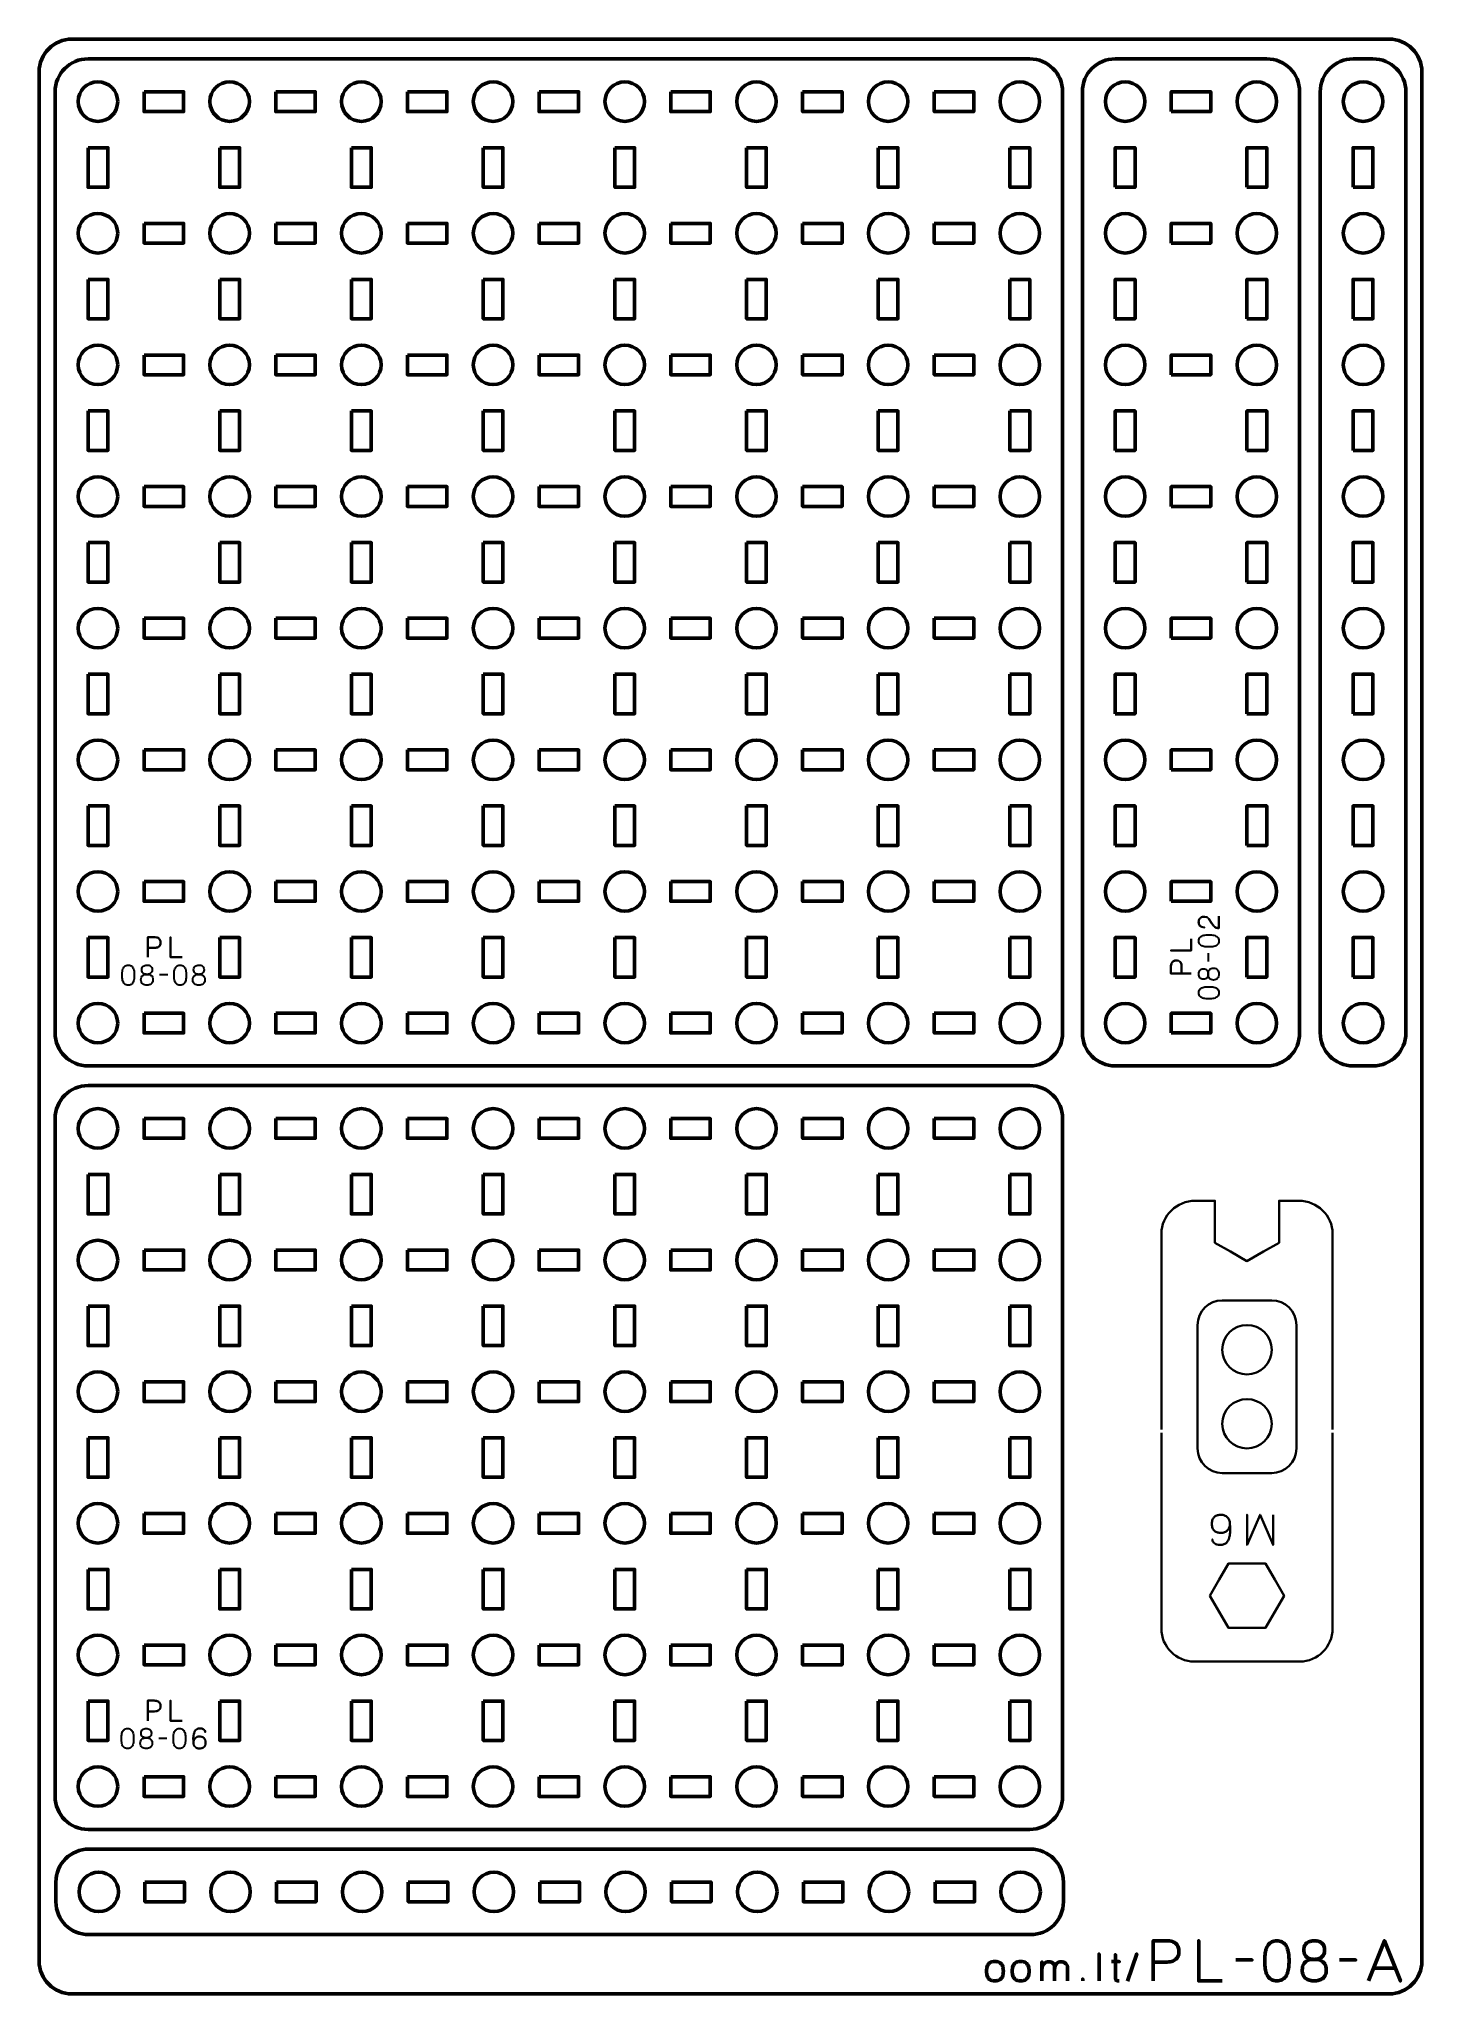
# Model space of a CAD drawing. Header units: centimetres. Extents: x -21 to 0, y -29.7 to 0.
import ezdxf

# ---------------------------------------------------------------- set-up
doc = ezdxf.new("R2010")
doc.units = ezdxf.units.CM
doc.header["$MEASUREMENT"] = 0
doc.layers.add('Layer 1', color=7, linetype='Continuous')

msp = doc.modelspace()

# ---------------------------------------------------------------- linework, layer by layer
at = {"layer": 'Layer 1', "color": 22, "lineweight": 53}
msp.add_open_spline([(-21.00003, -29.19996), (-21.00003, -29.19996), (-21.00003, -0.49992), (-21.00003, -0.49992), (-21.00003, -0.49992), (-21.00003, -0.22295), (-20.77694, 0.00004), (-20.49994, 0.00004), (-20.49994, 0.00004), (-20.49994, 0.00004), (-0.50008, 0.00004), (-0.50008, 0.00004), (-0.50008, 0.00004), (-0.22294, 0.00004), (0.00002, -0.22295), (0.00002, -0.49992), (0.00002, -0.49992), (0.00002, -0.49992), (0.00002, -29.19996), (0.00002, -29.19996), (0.00002, -29.19996), (0.00002, -29.47696), (-0.22294, -29.70005), (-0.50008, -29.70005), (-0.50008, -29.70005), (-0.50008, -29.70005), (-20.49994, -29.70005), (-20.49994, -29.70005), (-20.49994, -29.70005), (-20.77694, -29.70005), (-21.00003, -29.47696), (-21.00003, -29.19996)], degree=3, knots=[0, 0, 0, 0, 0.125, 0.125, 0.125, 0.125, 0.25, 0.25, 0.25, 0.25, 0.375, 0.375, 0.375, 0.375, 0.5, 0.5, 0.5, 0.5, 0.625, 0.625, 0.625, 0.625, 0.75, 0.75, 0.75, 0.75, 0.875, 0.875, 0.875, 0.875, 1, 1, 1, 1], dxfattribs=at)
at = {"layer": 'Layer 1', "color": 2, "lineweight": 53}
for points in [[(-20.25618, -0.29996), (-20.25618, -0.29996), (-5.9563, -0.29996), (-5.9563, -0.29996), (-5.9563, -0.29996), (-5.67916, -0.29996), (-5.4562, -0.52306), (-5.4562, -0.80006), (-5.4562, -0.80006), (-5.4562, -0.80006), (-5.4562, -15.09994), (-5.4562, -15.09994), (-5.4562, -15.09994), (-5.4562, -15.37708), (-5.67916, -15.60004), (-5.9563, -15.60004), (-5.9563, -15.60004), (-5.9563, -15.60004), (-20.25618, -15.60004), (-20.25618, -15.60004), (-20.25618, -15.60004), (-20.53318, -15.60004), (-20.75628, -15.37708), (-20.75628, -15.09994), (-20.75628, -15.09994), (-20.75628, -15.09994), (-20.75628, -0.80006), (-20.75628, -0.80006), (-20.75628, -0.80006), (-20.75628, -0.52306), (-20.53318, -0.29996), (-20.25618, -0.29996)], [(-5.15626, -15.09991), (-5.15626, -15.09991), (-5.15626, -0.80007), (-5.15626, -0.80007), (-5.15626, -0.80007), (-5.15626, -0.52294), (-4.93316, -0.29998), (-4.65616, -0.29998), (-4.65616, -0.29998), (-4.65616, -0.29998), (-2.35624, -0.29998), (-2.35624, -0.29998), (-2.35624, -0.29998), (-2.07923, -0.29998), (-1.85628, -0.52294), (-1.85628, -0.80007), (-1.85628, -0.80007), (-1.85628, -0.80007), (-1.85628, -15.09991), (-1.85628, -15.09991), (-1.85628, -15.09991), (-1.85628, -15.37691), (-2.07923, -15.60001), (-2.35624, -15.60001), (-2.35624, -15.60001), (-2.35624, -15.60001), (-4.65616, -15.60001), (-4.65616, -15.60001), (-4.65616, -15.60001), (-4.93316, -15.60001), (-5.15626, -15.37691), (-5.15626, -15.09991)], [(-1.54375, -15.09994), (-1.54375, -15.09994), (-1.54375, -0.80006), (-1.54375, -0.80006), (-1.54375, -0.80006), (-1.54375, -0.52292), (-1.32066, -0.29996), (-1.04366, -0.29996), (-1.04366, -0.29996), (-1.04366, -0.29996), (-0.74365, -0.29996), (-0.74365, -0.29996), (-0.74365, -0.29996), (-0.46669, -0.29996), (-0.24373, -0.52292), (-0.24373, -0.80006), (-0.24373, -0.80006), (-0.24373, -0.80006), (-0.24373, -15.09994), (-0.24373, -15.09994), (-0.24373, -15.09994), (-0.24373, -15.37694), (-0.46669, -15.60004), (-0.74365, -15.60004), (-0.74365, -15.60004), (-0.74365, -15.60004), (-1.04366, -15.60004), (-1.04366, -15.60004), (-1.04366, -15.60004), (-1.32066, -15.60004), (-1.54375, -15.37694), (-1.54375, -15.09994)], [(-20.25618, -15.89998), (-20.25618, -15.89998), (-5.9563, -15.89998), (-5.9563, -15.89998), (-5.9563, -15.89998), (-5.67916, -15.89998), (-5.4562, -16.12308), (-5.4562, -16.40008), (-5.4562, -16.40008), (-5.4562, -16.40008), (-5.4562, -26.70006), (-5.4562, -26.70006), (-5.4562, -26.70006), (-5.4562, -26.97706), (-5.67916, -27.20002), (-5.9563, -27.20002), (-5.9563, -27.20002), (-5.9563, -27.20002), (-20.25618, -27.20002), (-20.25618, -27.20002), (-20.25618, -27.20002), (-20.53318, -27.20002), (-20.75628, -26.97706), (-20.75628, -26.70006), (-20.75628, -26.70006), (-20.75628, -26.70006), (-20.75628, -16.40008), (-20.75628, -16.40008), (-20.75628, -16.40008), (-20.75628, -16.12308), (-20.53318, -15.89998), (-20.25618, -15.89998)], [(-20.24368, -27.49999), (-20.24368, -27.49999), (-5.9438, -27.49999), (-5.9438, -27.49999), (-5.9438, -27.49999), (-5.66666, -27.49999), (-5.4437, -27.72308), (-5.4437, -28.00008), (-5.4437, -28.00008), (-5.4437, -28.00008), (-5.4437, -28.30009), (-5.4437, -28.30009), (-5.4437, -28.30009), (-5.4437, -28.57705), (-5.66666, -28.80001), (-5.9438, -28.80001), (-5.9438, -28.80001), (-5.9438, -28.80001), (-20.24368, -28.80001), (-20.24368, -28.80001), (-20.24368, -28.80001), (-20.52068, -28.80001), (-20.74378, -28.57705), (-20.74378, -28.30009), (-20.74378, -28.30009), (-20.74378, -28.30009), (-20.74378, -28.00008), (-20.74378, -28.00008), (-20.74378, -28.00008), (-20.74378, -27.72308), (-20.52068, -27.49999), (-20.24368, -27.49999)]]:
    msp.add_open_spline(points, degree=3, knots=[0, 0, 0, 0, 0.125, 0.125, 0.125, 0.125, 0.25, 0.25, 0.25, 0.25, 0.375, 0.375, 0.375, 0.375, 0.5, 0.5, 0.5, 0.5, 0.625, 0.625, 0.625, 0.625, 0.75, 0.75, 0.75, 0.75, 0.875, 0.875, 0.875, 0.875, 1, 1, 1, 1], dxfattribs=at)
at = {"layer": 'Layer 1', "lineweight": 53}
for points in [[(-19.80625, -0.94999), (-19.80625, -1.11576), (-19.94048, -1.24999), (-20.10625, -1.24999), (-20.10625, -1.24999), (-20.27191, -1.24999), (-20.40625, -1.11576), (-20.40625, -0.94999), (-20.40625, -0.94999), (-20.40625, -0.78432), (-20.27191, -0.64999), (-20.10625, -0.64999), (-20.10625, -0.64999), (-19.94048, -0.64999), (-19.80625, -0.78432), (-19.80625, -0.94999)], [(-19.40623, -0.80006), (-19.40623, -0.80006), (-18.80623, -0.80006), (-18.80623, -0.80006), (-18.80623, -0.80006), (-18.80623, -0.80006), (-18.80623, -1.10006), (-18.80623, -1.10006), (-18.80623, -1.10006), (-18.80623, -1.10006), (-19.40623, -1.10006), (-19.40623, -1.10006), (-19.40623, -1.10006), (-19.40623, -1.10006), (-19.40623, -0.80006), (-19.40623, -0.80006)], [(-17.80617, -0.94999), (-17.80617, -1.11576), (-17.94055, -1.24999), (-18.10618, -1.24999), (-18.10618, -1.24999), (-18.27195, -1.24999), (-18.40618, -1.11576), (-18.40618, -0.94999), (-18.40618, -0.94999), (-18.40618, -0.78432), (-18.27195, -0.64999), (-18.10618, -0.64999), (-18.10618, -0.64999), (-17.94055, -0.64999), (-17.80617, -0.78432), (-17.80617, -0.94999)], [(-17.40627, -0.80006), (-17.40627, -0.80006), (-16.80626, -0.80006), (-16.80626, -0.80006), (-16.80626, -0.80006), (-16.80626, -0.80006), (-16.80626, -1.10006), (-16.80626, -1.10006), (-16.80626, -1.10006), (-16.80626, -1.10006), (-17.40627, -1.10006), (-17.40627, -1.10006), (-17.40627, -1.10006), (-17.40627, -1.10006), (-17.40627, -0.80006), (-17.40627, -0.80006)], [(-15.80624, -0.94999), (-15.80624, -1.11576), (-15.94058, -1.24999), (-16.10624, -1.24999), (-16.10624, -1.24999), (-16.27187, -1.24999), (-16.40625, -1.11576), (-16.40625, -0.94999), (-16.40625, -0.94999), (-16.40625, -0.78432), (-16.27187, -0.64999), (-16.10624, -0.64999), (-16.10624, -0.64999), (-15.94058, -0.64999), (-15.80624, -0.78432), (-15.80624, -0.94999)], [(-15.40619, -0.80006), (-15.40619, -0.80006), (-14.80619, -0.80006), (-14.80619, -0.80006), (-14.80619, -0.80006), (-14.80619, -0.80006), (-14.80619, -1.10006), (-14.80619, -1.10006), (-14.80619, -1.10006), (-14.80619, -1.10006), (-15.40619, -1.10006), (-15.40619, -1.10006), (-15.40619, -1.10006), (-15.40619, -1.10006), (-15.40619, -0.80006), (-15.40619, -0.80006)], [(-13.80627, -0.94999), (-13.80627, -1.11576), (-13.94051, -1.24999), (-14.10628, -1.24999), (-14.10628, -1.24999), (-14.27194, -1.24999), (-14.40628, -1.11576), (-14.40628, -0.94999), (-14.40628, -0.94999), (-14.40628, -0.78432), (-14.27194, -0.64999), (-14.10628, -0.64999), (-14.10628, -0.64999), (-13.94051, -0.64999), (-13.80627, -0.78432), (-13.80627, -0.94999)], [(-13.40622, -0.80006), (-13.40622, -0.80006), (-12.80622, -0.80006), (-12.80622, -0.80006), (-12.80622, -0.80006), (-12.80622, -0.80006), (-12.80622, -1.10006), (-12.80622, -1.10006), (-12.80622, -1.10006), (-12.80622, -1.10006), (-13.40622, -1.10006), (-13.40622, -1.10006), (-13.40622, -1.10006), (-13.40622, -1.10006), (-13.40622, -0.80006), (-13.40622, -0.80006)], [(-11.8062, -0.94999), (-11.8062, -1.11576), (-11.94057, -1.24999), (-12.1062, -1.24999), (-12.1062, -1.24999), (-12.27197, -1.24999), (-12.4062, -1.11576), (-12.4062, -0.94999), (-12.4062, -0.94999), (-12.4062, -0.78432), (-12.27197, -0.64999), (-12.1062, -0.64999), (-12.1062, -0.64999), (-11.94057, -0.64999), (-11.8062, -0.78432), (-11.8062, -0.94999)], [(-11.40629, -0.80006), (-11.40629, -0.80006), (-10.80629, -0.80006), (-10.80629, -0.80006), (-10.80629, -0.80006), (-10.80629, -0.80006), (-10.80629, -1.10006), (-10.80629, -1.10006), (-10.80629, -1.10006), (-10.80629, -1.10006), (-11.40629, -1.10006), (-11.40629, -1.10006), (-11.40629, -1.10006), (-11.40629, -1.10006), (-11.40629, -0.80006), (-11.40629, -0.80006)], [(-9.80627, -0.94999), (-9.80627, -1.11576), (-9.94061, -1.24999), (-10.10623, -1.24999), (-10.10623, -1.24999), (-10.2719, -1.24999), (-10.40624, -1.11576), (-10.40624, -0.94999), (-10.40624, -0.94999), (-10.40624, -0.78432), (-10.2719, -0.64999), (-10.10623, -0.64999), (-10.10623, -0.64999), (-9.94061, -0.64999), (-9.80627, -0.78432), (-9.80627, -0.94999)], [(-9.40622, -0.80006), (-9.40622, -0.80006), (-8.80621, -0.80006), (-8.80621, -0.80006), (-8.80621, -0.80006), (-8.80621, -0.80006), (-8.80621, -1.10006), (-8.80621, -1.10006), (-8.80621, -1.10006), (-8.80621, -1.10006), (-9.40622, -1.10006), (-9.40622, -1.10006), (-9.40622, -1.10006), (-9.40622, -1.10006), (-9.40622, -0.80006), (-9.40622, -0.80006)], [(-7.80616, -0.94999), (-7.80616, -1.11576), (-7.94053, -1.24999), (-8.10616, -1.24999), (-8.10616, -1.24999), (-8.27193, -1.24999), (-8.40616, -1.11576), (-8.40616, -0.94999), (-8.40616, -0.94999), (-8.40616, -0.78432), (-8.27193, -0.64999), (-8.10616, -0.64999), (-8.10616, -0.64999), (-7.94053, -0.64999), (-7.80616, -0.78432), (-7.80616, -0.94999)], [(-7.40625, -0.80006), (-7.40625, -0.80006), (-6.80625, -0.80006), (-6.80625, -0.80006), (-6.80625, -0.80006), (-6.80625, -0.80006), (-6.80625, -1.10006), (-6.80625, -1.10006), (-6.80625, -1.10006), (-6.80625, -1.10006), (-7.40625, -1.10006), (-7.40625, -1.10006), (-7.40625, -1.10006), (-7.40625, -1.10006), (-7.40625, -0.80006), (-7.40625, -0.80006)], [(-5.80623, -0.94999), (-5.80623, -1.11576), (-5.94056, -1.24999), (-6.10623, -1.24999), (-6.10623, -1.24999), (-6.27186, -1.24999), (-6.40623, -1.11576), (-6.40623, -0.94999), (-6.40623, -0.94999), (-6.40623, -0.78432), (-6.27186, -0.64999), (-6.10623, -0.64999), (-6.10623, -0.64999), (-5.94056, -0.64999), (-5.80623, -0.78432), (-5.80623, -0.94999)], [(-4.50623, -0.65001), (-4.34046, -0.65001), (-4.20623, -0.78434), (-4.20623, -0.95), (-4.20623, -0.95), (-4.20623, -1.11563), (-4.34046, -1.25), (-4.50623, -1.25), (-4.50623, -1.25), (-4.67189, -1.25), (-4.80623, -1.11563), (-4.80623, -0.95), (-4.80623, -0.95), (-4.80623, -0.78434), (-4.67189, -0.65001), (-4.50623, -0.65001)], [(-3.80621, -1.10007), (-3.80621, -1.10007), (-3.80621, -0.80007), (-3.80621, -0.80007), (-3.80621, -0.80007), (-3.80621, -0.80007), (-3.20622, -0.80007), (-3.20622, -0.80007), (-3.20622, -0.80007), (-3.20622, -0.80007), (-3.20622, -1.10007), (-3.20622, -1.10007), (-3.20622, -1.10007), (-3.20622, -1.10007), (-3.80621, -1.10007), (-3.80621, -1.10007)], [(-2.50617, -0.65001), (-2.34054, -0.65001), (-2.20616, -0.78434), (-2.20616, -0.95), (-2.20616, -0.95), (-2.20616, -1.11563), (-2.34054, -1.25), (-2.50617, -1.25), (-2.50617, -1.25), (-2.67194, -1.25), (-2.80617, -1.11563), (-2.80617, -0.95), (-2.80617, -0.95), (-2.80617, -0.78434), (-2.67194, -0.65001), (-2.50617, -0.65001)], [(-0.89373, -0.64999), (-0.72795, -0.64999), (-0.59372, -0.78432), (-0.59372, -0.94999), (-0.59372, -0.94999), (-0.59372, -1.11562), (-0.72795, -1.24999), (-0.89373, -1.24999), (-0.89373, -1.24999), (-1.05939, -1.24999), (-1.19373, -1.11562), (-1.19373, -0.94999), (-1.19373, -0.94999), (-1.19373, -0.78432), (-1.05939, -0.64999), (-0.89373, -0.64999)], [(-20.25618, -1.65001), (-20.25618, -1.65001), (-19.95618, -1.65001), (-19.95618, -1.65001), (-19.95618, -1.65001), (-19.95618, -1.65001), (-19.95618, -2.25001), (-19.95618, -2.25001), (-19.95618, -2.25001), (-19.95618, -2.25001), (-20.25618, -2.25001), (-20.25618, -2.25001), (-20.25618, -2.25001), (-20.25618, -2.25001), (-20.25618, -1.65001), (-20.25618, -1.65001)], [(-18.25625, -1.65001), (-18.25625, -1.65001), (-17.95625, -1.65001), (-17.95625, -1.65001), (-17.95625, -1.65001), (-17.95625, -1.65001), (-17.95625, -2.25001), (-17.95625, -2.25001), (-17.95625, -2.25001), (-17.95625, -2.25001), (-18.25625, -2.25001), (-18.25625, -2.25001), (-18.25625, -2.25001), (-18.25625, -2.25001), (-18.25625, -1.65001), (-18.25625, -1.65001)], [(-16.25632, -1.65001), (-16.25632, -1.65001), (-15.95631, -1.65001), (-15.95631, -1.65001), (-15.95631, -1.65001), (-15.95631, -1.65001), (-15.95631, -2.25001), (-15.95631, -2.25001), (-15.95631, -2.25001), (-15.95631, -2.25001), (-16.25632, -2.25001), (-16.25632, -2.25001), (-16.25632, -2.25001), (-16.25632, -2.25001), (-16.25632, -1.65001), (-16.25632, -1.65001)], [(-14.25621, -1.65001), (-14.25621, -1.65001), (-13.9562, -1.65001), (-13.9562, -1.65001), (-13.9562, -1.65001), (-13.9562, -1.65001), (-13.9562, -2.25001), (-13.9562, -2.25001), (-13.9562, -2.25001), (-13.9562, -2.25001), (-14.25621, -2.25001), (-14.25621, -2.25001), (-14.25621, -2.25001), (-14.25621, -2.25001), (-14.25621, -1.65001), (-14.25621, -1.65001)], [(-12.25627, -1.65001), (-12.25627, -1.65001), (-11.95627, -1.65001), (-11.95627, -1.65001), (-11.95627, -1.65001), (-11.95627, -1.65001), (-11.95627, -2.25001), (-11.95627, -2.25001), (-11.95627, -2.25001), (-11.95627, -2.25001), (-12.25627, -2.25001), (-12.25627, -2.25001), (-12.25627, -2.25001), (-12.25627, -2.25001), (-12.25627, -1.65001), (-12.25627, -1.65001)], [(-10.25617, -1.65001), (-10.25617, -1.65001), (-9.95616, -1.65001), (-9.95616, -1.65001), (-9.95616, -1.65001), (-9.95616, -1.65001), (-9.95616, -2.25001), (-9.95616, -2.25001), (-9.95616, -2.25001), (-9.95616, -2.25001), (-10.25617, -2.25001), (-10.25617, -2.25001), (-10.25617, -2.25001), (-10.25617, -2.25001), (-10.25617, -1.65001), (-10.25617, -1.65001)], [(-8.25623, -1.65001), (-8.25623, -1.65001), (-7.95623, -1.65001), (-7.95623, -1.65001), (-7.95623, -1.65001), (-7.95623, -1.65001), (-7.95623, -2.25001), (-7.95623, -2.25001), (-7.95623, -2.25001), (-7.95623, -2.25001), (-8.25623, -2.25001), (-8.25623, -2.25001), (-8.25623, -2.25001), (-8.25623, -2.25001), (-8.25623, -1.65001), (-8.25623, -1.65001)], [(-6.2563, -1.65001), (-6.2563, -1.65001), (-5.9563, -1.65001), (-5.9563, -1.65001), (-5.9563, -1.65001), (-5.9563, -1.65001), (-5.9563, -2.25001), (-5.9563, -2.25001), (-5.9563, -2.25001), (-5.9563, -2.25001), (-6.2563, -2.25001), (-6.2563, -2.25001), (-6.2563, -2.25001), (-6.2563, -2.25001), (-6.2563, -1.65001), (-6.2563, -1.65001)], [(-4.65616, -2.25002), (-4.65616, -2.25002), (-4.65616, -1.65002), (-4.65616, -1.65002), (-4.65616, -1.65002), (-4.65616, -1.65002), (-4.35616, -1.65002), (-4.35616, -1.65002), (-4.35616, -1.65002), (-4.35616, -1.65002), (-4.35616, -2.25002), (-4.35616, -2.25002), (-4.35616, -2.25002), (-4.35616, -2.25002), (-4.65616, -2.25002), (-4.65616, -2.25002)], [(-2.65624, -2.25002), (-2.65624, -2.25002), (-2.65624, -1.65002), (-2.65624, -1.65002), (-2.65624, -1.65002), (-2.65624, -1.65002), (-2.35624, -1.65002), (-2.35624, -1.65002), (-2.35624, -1.65002), (-2.35624, -1.65002), (-2.35624, -2.25002), (-2.35624, -2.25002), (-2.35624, -2.25002), (-2.35624, -2.25002), (-2.65624, -2.25002), (-2.65624, -2.25002)], [(-1.04366, -2.25001), (-1.04366, -2.25001), (-1.04366, -1.65001), (-1.04366, -1.65001), (-1.04366, -1.65001), (-1.04366, -1.65001), (-0.74365, -1.65001), (-0.74365, -1.65001), (-0.74365, -1.65001), (-0.74365, -1.65001), (-0.74365, -2.25001), (-0.74365, -2.25001), (-0.74365, -2.25001), (-0.74365, -2.25001), (-1.04366, -2.25001), (-1.04366, -2.25001)], [(-19.80625, -2.95006), (-19.80625, -3.11569), (-19.94048, -3.25006), (-20.10625, -3.25006), (-20.10625, -3.25006), (-20.27191, -3.25006), (-20.40625, -3.11569), (-20.40625, -2.95006), (-20.40625, -2.95006), (-20.40625, -2.78429), (-20.27191, -2.65006), (-20.10625, -2.65006), (-20.10625, -2.65006), (-19.94048, -2.65006), (-19.80625, -2.78429), (-19.80625, -2.95006)], [(-17.80617, -2.95006), (-17.80617, -3.11569), (-17.94055, -3.25006), (-18.10618, -3.25006), (-18.10618, -3.25006), (-18.27195, -3.25006), (-18.40618, -3.11569), (-18.40618, -2.95006), (-18.40618, -2.95006), (-18.40618, -2.78429), (-18.27195, -2.65006), (-18.10618, -2.65006), (-18.10618, -2.65006), (-17.94055, -2.65006), (-17.80617, -2.78429), (-17.80617, -2.95006)], [(-15.80624, -2.95006), (-15.80624, -3.11569), (-15.94058, -3.25006), (-16.10624, -3.25006), (-16.10624, -3.25006), (-16.27187, -3.25006), (-16.40625, -3.11569), (-16.40625, -2.95006), (-16.40625, -2.95006), (-16.40625, -2.78429), (-16.27187, -2.65006), (-16.10624, -2.65006), (-16.10624, -2.65006), (-15.94058, -2.65006), (-15.80624, -2.78429), (-15.80624, -2.95006)], [(-13.80627, -2.95006), (-13.80627, -3.11569), (-13.94051, -3.25006), (-14.10628, -3.25006), (-14.10628, -3.25006), (-14.27194, -3.25006), (-14.40628, -3.11569), (-14.40628, -2.95006), (-14.40628, -2.95006), (-14.40628, -2.78429), (-14.27194, -2.65006), (-14.10628, -2.65006), (-14.10628, -2.65006), (-13.94051, -2.65006), (-13.80627, -2.78429), (-13.80627, -2.95006)], [(-11.8062, -2.95006), (-11.8062, -3.11569), (-11.94057, -3.25006), (-12.1062, -3.25006), (-12.1062, -3.25006), (-12.27197, -3.25006), (-12.4062, -3.11569), (-12.4062, -2.95006), (-12.4062, -2.95006), (-12.4062, -2.78429), (-12.27197, -2.65006), (-12.1062, -2.65006), (-12.1062, -2.65006), (-11.94057, -2.65006), (-11.8062, -2.78429), (-11.8062, -2.95006)], [(-9.80627, -2.95006), (-9.80627, -3.11569), (-9.94061, -3.25006), (-10.10623, -3.25006), (-10.10623, -3.25006), (-10.2719, -3.25006), (-10.40624, -3.11569), (-10.40624, -2.95006), (-10.40624, -2.95006), (-10.40624, -2.78429), (-10.2719, -2.65006), (-10.10623, -2.65006), (-10.10623, -2.65006), (-9.94061, -2.65006), (-9.80627, -2.78429), (-9.80627, -2.95006)], [(-7.80616, -2.95006), (-7.80616, -3.11569), (-7.94053, -3.25006), (-8.10616, -3.25006), (-8.10616, -3.25006), (-8.27193, -3.25006), (-8.40616, -3.11569), (-8.40616, -2.95006), (-8.40616, -2.95006), (-8.40616, -2.78429), (-8.27193, -2.65006), (-8.10616, -2.65006), (-8.10616, -2.65006), (-7.94053, -2.65006), (-7.80616, -2.78429), (-7.80616, -2.95006)], [(-5.80623, -2.95006), (-5.80623, -3.11569), (-5.94056, -3.25006), (-6.10623, -3.25006), (-6.10623, -3.25006), (-6.27186, -3.25006), (-6.40623, -3.11569), (-6.40623, -2.95006), (-6.40623, -2.95006), (-6.40623, -2.78429), (-6.27186, -2.65006), (-6.10623, -2.65006), (-6.10623, -2.65006), (-5.94056, -2.65006), (-5.80623, -2.78429), (-5.80623, -2.95006)], [(-4.50623, -2.64993), (-4.34046, -2.64993), (-4.20623, -2.7843), (-4.20623, -2.94993), (-4.20623, -2.94993), (-4.20623, -3.1157), (-4.34046, -3.24993), (-4.50623, -3.24993), (-4.50623, -3.24993), (-4.67189, -3.24993), (-4.80623, -3.1157), (-4.80623, -2.94993), (-4.80623, -2.94993), (-4.80623, -2.7843), (-4.67189, -2.64993), (-4.50623, -2.64993)], [(-2.50617, -2.64993), (-2.34054, -2.64993), (-2.20616, -2.7843), (-2.20616, -2.94993), (-2.20616, -2.94993), (-2.20616, -3.1157), (-2.34054, -3.24993), (-2.50617, -3.24993), (-2.50617, -3.24993), (-2.67194, -3.24993), (-2.80617, -3.1157), (-2.80617, -2.94993), (-2.80617, -2.94993), (-2.80617, -2.7843), (-2.67194, -2.64993), (-2.50617, -2.64993)], [(-0.89373, -2.64992), (-0.72795, -2.64992), (-0.59372, -2.78429), (-0.59372, -2.94992), (-0.59372, -2.94992), (-0.59372, -3.11569), (-0.72795, -3.24992), (-0.89373, -3.24992), (-0.89373, -3.24992), (-1.05939, -3.24992), (-1.19373, -3.11569), (-1.19373, -2.94992), (-1.19373, -2.94992), (-1.19373, -2.78429), (-1.05939, -2.64992), (-0.89373, -2.64992)], [(-19.40623, -2.79999), (-19.40623, -2.79999), (-18.80623, -2.79999), (-18.80623, -2.79999), (-18.80623, -2.79999), (-18.80623, -2.79999), (-18.80623, -3.09999), (-18.80623, -3.09999), (-18.80623, -3.09999), (-18.80623, -3.09999), (-19.40623, -3.09999), (-19.40623, -3.09999), (-19.40623, -3.09999), (-19.40623, -3.09999), (-19.40623, -2.79999), (-19.40623, -2.79999)], [(-17.40627, -2.79999), (-17.40627, -2.79999), (-16.80626, -2.79999), (-16.80626, -2.79999), (-16.80626, -2.79999), (-16.80626, -2.79999), (-16.80626, -3.09999), (-16.80626, -3.09999), (-16.80626, -3.09999), (-16.80626, -3.09999), (-17.40627, -3.09999), (-17.40627, -3.09999), (-17.40627, -3.09999), (-17.40627, -3.09999), (-17.40627, -2.79999), (-17.40627, -2.79999)], [(-15.40619, -2.79999), (-15.40619, -2.79999), (-14.80619, -2.79999), (-14.80619, -2.79999), (-14.80619, -2.79999), (-14.80619, -2.79999), (-14.80619, -3.09999), (-14.80619, -3.09999), (-14.80619, -3.09999), (-14.80619, -3.09999), (-15.40619, -3.09999), (-15.40619, -3.09999), (-15.40619, -3.09999), (-15.40619, -3.09999), (-15.40619, -2.79999), (-15.40619, -2.79999)], [(-13.40622, -2.79999), (-13.40622, -2.79999), (-12.80622, -2.79999), (-12.80622, -2.79999), (-12.80622, -2.79999), (-12.80622, -2.79999), (-12.80622, -3.09999), (-12.80622, -3.09999), (-12.80622, -3.09999), (-12.80622, -3.09999), (-13.40622, -3.09999), (-13.40622, -3.09999), (-13.40622, -3.09999), (-13.40622, -3.09999), (-13.40622, -2.79999), (-13.40622, -2.79999)], [(-11.40629, -2.79999), (-11.40629, -2.79999), (-10.80629, -2.79999), (-10.80629, -2.79999), (-10.80629, -2.79999), (-10.80629, -2.79999), (-10.80629, -3.09999), (-10.80629, -3.09999), (-10.80629, -3.09999), (-10.80629, -3.09999), (-11.40629, -3.09999), (-11.40629, -3.09999), (-11.40629, -3.09999), (-11.40629, -3.09999), (-11.40629, -2.79999), (-11.40629, -2.79999)], [(-9.40622, -2.79999), (-9.40622, -2.79999), (-8.80621, -2.79999), (-8.80621, -2.79999), (-8.80621, -2.79999), (-8.80621, -2.79999), (-8.80621, -3.09999), (-8.80621, -3.09999), (-8.80621, -3.09999), (-8.80621, -3.09999), (-9.40622, -3.09999), (-9.40622, -3.09999), (-9.40622, -3.09999), (-9.40622, -3.09999), (-9.40622, -2.79999), (-9.40622, -2.79999)], [(-7.40625, -2.79999), (-7.40625, -2.79999), (-6.80625, -2.79999), (-6.80625, -2.79999), (-6.80625, -2.79999), (-6.80625, -2.79999), (-6.80625, -3.09999), (-6.80625, -3.09999), (-6.80625, -3.09999), (-6.80625, -3.09999), (-7.40625, -3.09999), (-7.40625, -3.09999), (-7.40625, -3.09999), (-7.40625, -3.09999), (-7.40625, -2.79999), (-7.40625, -2.79999)], [(-3.80621, -3.1), (-3.80621, -3.1), (-3.80621, -2.8), (-3.80621, -2.8), (-3.80621, -2.8), (-3.80621, -2.8), (-3.20622, -2.8), (-3.20622, -2.8), (-3.20622, -2.8), (-3.20622, -2.8), (-3.20622, -3.1), (-3.20622, -3.1), (-3.20622, -3.1), (-3.20622, -3.1), (-3.80621, -3.1), (-3.80621, -3.1)], [(-20.25618, -3.64997), (-20.25618, -3.64997), (-19.95618, -3.64997), (-19.95618, -3.64997), (-19.95618, -3.64997), (-19.95618, -3.64997), (-19.95618, -4.24998), (-19.95618, -4.24998), (-19.95618, -4.24998), (-19.95618, -4.24998), (-20.25618, -4.24998), (-20.25618, -4.24998), (-20.25618, -4.24998), (-20.25618, -4.24998), (-20.25618, -3.64997), (-20.25618, -3.64997)], [(-18.25625, -3.64997), (-18.25625, -3.64997), (-17.95625, -3.64997), (-17.95625, -3.64997), (-17.95625, -3.64997), (-17.95625, -3.64997), (-17.95625, -4.24998), (-17.95625, -4.24998), (-17.95625, -4.24998), (-17.95625, -4.24998), (-18.25625, -4.24998), (-18.25625, -4.24998), (-18.25625, -4.24998), (-18.25625, -4.24998), (-18.25625, -3.64997), (-18.25625, -3.64997)], [(-16.25632, -3.64997), (-16.25632, -3.64997), (-15.95631, -3.64997), (-15.95631, -3.64997), (-15.95631, -3.64997), (-15.95631, -3.64997), (-15.95631, -4.24998), (-15.95631, -4.24998), (-15.95631, -4.24998), (-15.95631, -4.24998), (-16.25632, -4.24998), (-16.25632, -4.24998), (-16.25632, -4.24998), (-16.25632, -4.24998), (-16.25632, -3.64997), (-16.25632, -3.64997)], [(-14.25621, -3.64997), (-14.25621, -3.64997), (-13.9562, -3.64997), (-13.9562, -3.64997), (-13.9562, -3.64997), (-13.9562, -3.64997), (-13.9562, -4.24998), (-13.9562, -4.24998), (-13.9562, -4.24998), (-13.9562, -4.24998), (-14.25621, -4.24998), (-14.25621, -4.24998), (-14.25621, -4.24998), (-14.25621, -4.24998), (-14.25621, -3.64997), (-14.25621, -3.64997)], [(-12.25627, -3.64997), (-12.25627, -3.64997), (-11.95627, -3.64997), (-11.95627, -3.64997), (-11.95627, -3.64997), (-11.95627, -3.64997), (-11.95627, -4.24998), (-11.95627, -4.24998), (-11.95627, -4.24998), (-11.95627, -4.24998), (-12.25627, -4.24998), (-12.25627, -4.24998), (-12.25627, -4.24998), (-12.25627, -4.24998), (-12.25627, -3.64997), (-12.25627, -3.64997)], [(-10.25617, -3.64997), (-10.25617, -3.64997), (-9.95616, -3.64997), (-9.95616, -3.64997), (-9.95616, -3.64997), (-9.95616, -3.64997), (-9.95616, -4.24998), (-9.95616, -4.24998), (-9.95616, -4.24998), (-9.95616, -4.24998), (-10.25617, -4.24998), (-10.25617, -4.24998), (-10.25617, -4.24998), (-10.25617, -4.24998), (-10.25617, -3.64997), (-10.25617, -3.64997)], [(-8.25623, -3.64997), (-8.25623, -3.64997), (-7.95623, -3.64997), (-7.95623, -3.64997), (-7.95623, -3.64997), (-7.95623, -3.64997), (-7.95623, -4.24998), (-7.95623, -4.24998), (-7.95623, -4.24998), (-7.95623, -4.24998), (-8.25623, -4.24998), (-8.25623, -4.24998), (-8.25623, -4.24998), (-8.25623, -4.24998), (-8.25623, -3.64997), (-8.25623, -3.64997)], [(-6.2563, -3.64997), (-6.2563, -3.64997), (-5.9563, -3.64997), (-5.9563, -3.64997), (-5.9563, -3.64997), (-5.9563, -3.64997), (-5.9563, -4.24998), (-5.9563, -4.24998), (-5.9563, -4.24998), (-5.9563, -4.24998), (-6.2563, -4.24998), (-6.2563, -4.24998), (-6.2563, -4.24998), (-6.2563, -4.24998), (-6.2563, -3.64997), (-6.2563, -3.64997)], [(-4.65616, -4.24998), (-4.65616, -4.24998), (-4.65616, -3.64998), (-4.65616, -3.64998), (-4.65616, -3.64998), (-4.65616, -3.64998), (-4.35616, -3.64998), (-4.35616, -3.64998), (-4.35616, -3.64998), (-4.35616, -3.64998), (-4.35616, -4.24998), (-4.35616, -4.24998), (-4.35616, -4.24998), (-4.35616, -4.24998), (-4.65616, -4.24998), (-4.65616, -4.24998)], [(-2.65624, -4.24998), (-2.65624, -4.24998), (-2.65624, -3.64998), (-2.65624, -3.64998), (-2.65624, -3.64998), (-2.65624, -3.64998), (-2.35624, -3.64998), (-2.35624, -3.64998), (-2.35624, -3.64998), (-2.35624, -3.64998), (-2.35624, -4.24998), (-2.35624, -4.24998), (-2.35624, -4.24998), (-2.35624, -4.24998), (-2.65624, -4.24998), (-2.65624, -4.24998)], [(-1.04366, -4.24998), (-1.04366, -4.24998), (-1.04366, -3.64997), (-1.04366, -3.64997), (-1.04366, -3.64997), (-1.04366, -3.64997), (-0.74365, -3.64997), (-0.74365, -3.64997), (-0.74365, -3.64997), (-0.74365, -3.64997), (-0.74365, -4.24998), (-0.74365, -4.24998), (-0.74365, -4.24998), (-0.74365, -4.24998), (-1.04366, -4.24998), (-1.04366, -4.24998)], [(-19.80625, -4.95), (-19.80625, -5.11566), (-19.94048, -5.25), (-20.10625, -5.25), (-20.10625, -5.25), (-20.27191, -5.25), (-20.40625, -5.11566), (-20.40625, -4.95), (-20.40625, -4.95), (-20.40625, -4.78437), (-20.27191, -4.64999), (-20.10625, -4.64999), (-20.10625, -4.64999), (-19.94048, -4.64999), (-19.80625, -4.78437), (-19.80625, -4.95)], [(-17.80617, -4.95), (-17.80617, -5.11566), (-17.94055, -5.25), (-18.10618, -5.25), (-18.10618, -5.25), (-18.27195, -5.25), (-18.40618, -5.11566), (-18.40618, -4.95), (-18.40618, -4.95), (-18.40618, -4.78437), (-18.27195, -4.64999), (-18.10618, -4.64999), (-18.10618, -4.64999), (-17.94055, -4.64999), (-17.80617, -4.78437), (-17.80617, -4.95)], [(-15.80624, -4.95), (-15.80624, -5.11566), (-15.94058, -5.25), (-16.10624, -5.25), (-16.10624, -5.25), (-16.27187, -5.25), (-16.40625, -5.11566), (-16.40625, -4.95), (-16.40625, -4.95), (-16.40625, -4.78437), (-16.27187, -4.64999), (-16.10624, -4.64999), (-16.10624, -4.64999), (-15.94058, -4.64999), (-15.80624, -4.78437), (-15.80624, -4.95)], [(-13.80627, -4.95), (-13.80627, -5.11566), (-13.94051, -5.25), (-14.10628, -5.25), (-14.10628, -5.25), (-14.27194, -5.25), (-14.40628, -5.11566), (-14.40628, -4.95), (-14.40628, -4.95), (-14.40628, -4.78437), (-14.27194, -4.64999), (-14.10628, -4.64999), (-14.10628, -4.64999), (-13.94051, -4.64999), (-13.80627, -4.78437), (-13.80627, -4.95)], [(-11.8062, -4.95), (-11.8062, -5.11566), (-11.94057, -5.25), (-12.1062, -5.25), (-12.1062, -5.25), (-12.27197, -5.25), (-12.4062, -5.11566), (-12.4062, -4.95), (-12.4062, -4.95), (-12.4062, -4.78437), (-12.27197, -4.64999), (-12.1062, -4.64999), (-12.1062, -4.64999), (-11.94057, -4.64999), (-11.8062, -4.78437), (-11.8062, -4.95)], [(-9.80627, -4.95), (-9.80627, -5.11566), (-9.94061, -5.25), (-10.10623, -5.25), (-10.10623, -5.25), (-10.2719, -5.25), (-10.40624, -5.11566), (-10.40624, -4.95), (-10.40624, -4.95), (-10.40624, -4.78437), (-10.2719, -4.64999), (-10.10623, -4.64999), (-10.10623, -4.64999), (-9.94061, -4.64999), (-9.80627, -4.78437), (-9.80627, -4.95)], [(-7.80616, -4.95), (-7.80616, -5.11566), (-7.94053, -5.25), (-8.10616, -5.25), (-8.10616, -5.25), (-8.27193, -5.25), (-8.40616, -5.11566), (-8.40616, -4.95), (-8.40616, -4.95), (-8.40616, -4.78437), (-8.27193, -4.64999), (-8.10616, -4.64999), (-8.10616, -4.64999), (-7.94053, -4.64999), (-7.80616, -4.78437), (-7.80616, -4.95)], [(-5.80623, -4.95), (-5.80623, -5.11566), (-5.94056, -5.25), (-6.10623, -5.25), (-6.10623, -5.25), (-6.27186, -5.25), (-6.40623, -5.11566), (-6.40623, -4.95), (-6.40623, -4.95), (-6.40623, -4.78437), (-6.27186, -4.64999), (-6.10623, -4.64999), (-6.10623, -4.64999), (-5.94056, -4.64999), (-5.80623, -4.78437), (-5.80623, -4.95)], [(-4.50623, -4.65003), (-4.34046, -4.65003), (-4.20623, -4.78437), (-4.20623, -4.94999), (-4.20623, -4.94999), (-4.20623, -5.11566), (-4.34046, -5.25), (-4.50623, -5.25), (-4.50623, -5.25), (-4.67189, -5.25), (-4.80623, -5.11566), (-4.80623, -4.94999), (-4.80623, -4.94999), (-4.80623, -4.78437), (-4.67189, -4.65003), (-4.50623, -4.65003)], [(-2.50617, -4.65003), (-2.34054, -4.65003), (-2.20616, -4.78437), (-2.20616, -4.94999), (-2.20616, -4.94999), (-2.20616, -5.11566), (-2.34054, -5.25), (-2.50617, -5.25), (-2.50617, -5.25), (-2.67194, -5.25), (-2.80617, -5.11566), (-2.80617, -4.94999), (-2.80617, -4.94999), (-2.80617, -4.78437), (-2.67194, -4.65003), (-2.50617, -4.65003)], [(-0.89373, -4.65003), (-0.72795, -4.65003), (-0.59372, -4.78437), (-0.59372, -4.94999), (-0.59372, -4.94999), (-0.59372, -5.11566), (-0.72795, -5.25), (-0.89373, -5.25), (-0.89373, -5.25), (-1.05939, -5.25), (-1.19373, -5.11566), (-1.19373, -4.94999), (-1.19373, -4.94999), (-1.19373, -4.78437), (-1.05939, -4.65003), (-0.89373, -4.65003)], [(-19.40623, -4.79992), (-19.40623, -4.79992), (-18.80623, -4.79992), (-18.80623, -4.79992), (-18.80623, -4.79992), (-18.80623, -4.79992), (-18.80623, -5.09993), (-18.80623, -5.09993), (-18.80623, -5.09993), (-18.80623, -5.09993), (-19.40623, -5.09993), (-19.40623, -5.09993), (-19.40623, -5.09993), (-19.40623, -5.09993), (-19.40623, -4.79992), (-19.40623, -4.79992)], [(-17.40627, -4.79992), (-17.40627, -4.79992), (-16.80626, -4.79992), (-16.80626, -4.79992), (-16.80626, -4.79992), (-16.80626, -4.79992), (-16.80626, -5.09993), (-16.80626, -5.09993), (-16.80626, -5.09993), (-16.80626, -5.09993), (-17.40627, -5.09993), (-17.40627, -5.09993), (-17.40627, -5.09993), (-17.40627, -5.09993), (-17.40627, -4.79992), (-17.40627, -4.79992)], [(-15.40619, -4.79992), (-15.40619, -4.79992), (-14.80619, -4.79992), (-14.80619, -4.79992), (-14.80619, -4.79992), (-14.80619, -4.79992), (-14.80619, -5.09993), (-14.80619, -5.09993), (-14.80619, -5.09993), (-14.80619, -5.09993), (-15.40619, -5.09993), (-15.40619, -5.09993), (-15.40619, -5.09993), (-15.40619, -5.09993), (-15.40619, -4.79992), (-15.40619, -4.79992)], [(-13.40622, -4.79992), (-13.40622, -4.79992), (-12.80622, -4.79992), (-12.80622, -4.79992), (-12.80622, -4.79992), (-12.80622, -4.79992), (-12.80622, -5.09993), (-12.80622, -5.09993), (-12.80622, -5.09993), (-12.80622, -5.09993), (-13.40622, -5.09993), (-13.40622, -5.09993), (-13.40622, -5.09993), (-13.40622, -5.09993), (-13.40622, -4.79992), (-13.40622, -4.79992)], [(-11.40629, -4.79992), (-11.40629, -4.79992), (-10.80629, -4.79992), (-10.80629, -4.79992), (-10.80629, -4.79992), (-10.80629, -4.79992), (-10.80629, -5.09993), (-10.80629, -5.09993), (-10.80629, -5.09993), (-10.80629, -5.09993), (-11.40629, -5.09993), (-11.40629, -5.09993), (-11.40629, -5.09993), (-11.40629, -5.09993), (-11.40629, -4.79992), (-11.40629, -4.79992)], [(-9.40622, -4.79992), (-9.40622, -4.79992), (-8.80621, -4.79992), (-8.80621, -4.79992), (-8.80621, -4.79992), (-8.80621, -4.79992), (-8.80621, -5.09993), (-8.80621, -5.09993), (-8.80621, -5.09993), (-8.80621, -5.09993), (-9.40622, -5.09993), (-9.40622, -5.09993), (-9.40622, -5.09993), (-9.40622, -5.09993), (-9.40622, -4.79992), (-9.40622, -4.79992)], [(-7.40625, -4.79992), (-7.40625, -4.79992), (-6.80625, -4.79992), (-6.80625, -4.79992), (-6.80625, -4.79992), (-6.80625, -4.79992), (-6.80625, -5.09993), (-6.80625, -5.09993), (-6.80625, -5.09993), (-6.80625, -5.09993), (-7.40625, -5.09993), (-7.40625, -5.09993), (-7.40625, -5.09993), (-7.40625, -5.09993), (-7.40625, -4.79992), (-7.40625, -4.79992)], [(-3.80621, -5.09993), (-3.80621, -5.09993), (-3.80621, -4.79992), (-3.80621, -4.79992), (-3.80621, -4.79992), (-3.80621, -4.79992), (-3.20622, -4.79992), (-3.20622, -4.79992), (-3.20622, -4.79992), (-3.20622, -4.79992), (-3.20622, -5.09993), (-3.20622, -5.09993), (-3.20622, -5.09993), (-3.20622, -5.09993), (-3.80621, -5.09993), (-3.80621, -5.09993)], [(-20.25618, -5.65005), (-20.25618, -5.65005), (-19.95618, -5.65005), (-19.95618, -5.65005), (-19.95618, -5.65005), (-19.95618, -5.65005), (-19.95618, -6.25005), (-19.95618, -6.25005), (-19.95618, -6.25005), (-19.95618, -6.25005), (-20.25618, -6.25005), (-20.25618, -6.25005), (-20.25618, -6.25005), (-20.25618, -6.25005), (-20.25618, -5.65005), (-20.25618, -5.65005)], [(-18.25625, -5.65005), (-18.25625, -5.65005), (-17.95625, -5.65005), (-17.95625, -5.65005), (-17.95625, -5.65005), (-17.95625, -5.65005), (-17.95625, -6.25005), (-17.95625, -6.25005), (-17.95625, -6.25005), (-17.95625, -6.25005), (-18.25625, -6.25005), (-18.25625, -6.25005), (-18.25625, -6.25005), (-18.25625, -6.25005), (-18.25625, -5.65005), (-18.25625, -5.65005)], [(-16.25632, -5.65005), (-16.25632, -5.65005), (-15.95631, -5.65005), (-15.95631, -5.65005), (-15.95631, -5.65005), (-15.95631, -5.65005), (-15.95631, -6.25005), (-15.95631, -6.25005), (-15.95631, -6.25005), (-15.95631, -6.25005), (-16.25632, -6.25005), (-16.25632, -6.25005), (-16.25632, -6.25005), (-16.25632, -6.25005), (-16.25632, -5.65005), (-16.25632, -5.65005)], [(-14.25621, -5.65005), (-14.25621, -5.65005), (-13.9562, -5.65005), (-13.9562, -5.65005), (-13.9562, -5.65005), (-13.9562, -5.65005), (-13.9562, -6.25005), (-13.9562, -6.25005), (-13.9562, -6.25005), (-13.9562, -6.25005), (-14.25621, -6.25005), (-14.25621, -6.25005), (-14.25621, -6.25005), (-14.25621, -6.25005), (-14.25621, -5.65005), (-14.25621, -5.65005)], [(-12.25627, -5.65005), (-12.25627, -5.65005), (-11.95627, -5.65005), (-11.95627, -5.65005), (-11.95627, -5.65005), (-11.95627, -5.65005), (-11.95627, -6.25005), (-11.95627, -6.25005), (-11.95627, -6.25005), (-11.95627, -6.25005), (-12.25627, -6.25005), (-12.25627, -6.25005), (-12.25627, -6.25005), (-12.25627, -6.25005), (-12.25627, -5.65005), (-12.25627, -5.65005)], [(-10.25617, -5.65005), (-10.25617, -5.65005), (-9.95616, -5.65005), (-9.95616, -5.65005), (-9.95616, -5.65005), (-9.95616, -5.65005), (-9.95616, -6.25005), (-9.95616, -6.25005), (-9.95616, -6.25005), (-9.95616, -6.25005), (-10.25617, -6.25005), (-10.25617, -6.25005), (-10.25617, -6.25005), (-10.25617, -6.25005), (-10.25617, -5.65005), (-10.25617, -5.65005)], [(-8.25623, -5.65005), (-8.25623, -5.65005), (-7.95623, -5.65005), (-7.95623, -5.65005), (-7.95623, -5.65005), (-7.95623, -5.65005), (-7.95623, -6.25005), (-7.95623, -6.25005), (-7.95623, -6.25005), (-7.95623, -6.25005), (-8.25623, -6.25005), (-8.25623, -6.25005), (-8.25623, -6.25005), (-8.25623, -6.25005), (-8.25623, -5.65005), (-8.25623, -5.65005)], [(-6.2563, -5.65005), (-6.2563, -5.65005), (-5.9563, -5.65005), (-5.9563, -5.65005), (-5.9563, -5.65005), (-5.9563, -5.65005), (-5.9563, -6.25005), (-5.9563, -6.25005), (-5.9563, -6.25005), (-5.9563, -6.25005), (-6.2563, -6.25005), (-6.2563, -6.25005), (-6.2563, -6.25005), (-6.2563, -6.25005), (-6.2563, -5.65005), (-6.2563, -5.65005)], [(-4.65616, -6.25005), (-4.65616, -6.25005), (-4.65616, -5.65005), (-4.65616, -5.65005), (-4.65616, -5.65005), (-4.65616, -5.65005), (-4.35616, -5.65005), (-4.35616, -5.65005), (-4.35616, -5.65005), (-4.35616, -5.65005), (-4.35616, -6.25005), (-4.35616, -6.25005), (-4.35616, -6.25005), (-4.35616, -6.25005), (-4.65616, -6.25005), (-4.65616, -6.25005)], [(-2.65624, -6.25005), (-2.65624, -6.25005), (-2.65624, -5.65005), (-2.65624, -5.65005), (-2.65624, -5.65005), (-2.65624, -5.65005), (-2.35624, -5.65005), (-2.35624, -5.65005), (-2.35624, -5.65005), (-2.35624, -5.65005), (-2.35624, -6.25005), (-2.35624, -6.25005), (-2.35624, -6.25005), (-2.35624, -6.25005), (-2.65624, -6.25005), (-2.65624, -6.25005)], [(-1.04366, -6.25005), (-1.04366, -6.25005), (-1.04366, -5.65005), (-1.04366, -5.65005), (-1.04366, -5.65005), (-1.04366, -5.65005), (-0.74365, -5.65005), (-0.74365, -5.65005), (-0.74365, -5.65005), (-0.74365, -5.65005), (-0.74365, -6.25005), (-0.74365, -6.25005), (-0.74365, -6.25005), (-0.74365, -6.25005), (-1.04366, -6.25005), (-1.04366, -6.25005)], [(-19.80625, -6.94996), (-19.80625, -7.11573), (-19.94048, -7.24997), (-20.10625, -7.24997), (-20.10625, -7.24997), (-20.27191, -7.24997), (-20.40625, -7.11573), (-20.40625, -6.94996), (-20.40625, -6.94996), (-20.40625, -6.7843), (-20.27191, -6.64996), (-20.10625, -6.64996), (-20.10625, -6.64996), (-19.94048, -6.64996), (-19.80625, -6.7843), (-19.80625, -6.94996)], [(-19.40623, -6.80003), (-19.40623, -6.80003), (-18.80623, -6.80003), (-18.80623, -6.80003), (-18.80623, -6.80003), (-18.80623, -6.80003), (-18.80623, -7.10003), (-18.80623, -7.10003), (-18.80623, -7.10003), (-18.80623, -7.10003), (-19.40623, -7.10003), (-19.40623, -7.10003), (-19.40623, -7.10003), (-19.40623, -7.10003), (-19.40623, -6.80003), (-19.40623, -6.80003)], [(-17.80617, -6.94996), (-17.80617, -7.11573), (-17.94055, -7.24997), (-18.10618, -7.24997), (-18.10618, -7.24997), (-18.27195, -7.24997), (-18.40618, -7.11573), (-18.40618, -6.94996), (-18.40618, -6.94996), (-18.40618, -6.7843), (-18.27195, -6.64996), (-18.10618, -6.64996), (-18.10618, -6.64996), (-17.94055, -6.64996), (-17.80617, -6.7843), (-17.80617, -6.94996)], [(-17.40627, -6.80003), (-17.40627, -6.80003), (-16.80626, -6.80003), (-16.80626, -6.80003), (-16.80626, -6.80003), (-16.80626, -6.80003), (-16.80626, -7.10003), (-16.80626, -7.10003), (-16.80626, -7.10003), (-16.80626, -7.10003), (-17.40627, -7.10003), (-17.40627, -7.10003), (-17.40627, -7.10003), (-17.40627, -7.10003), (-17.40627, -6.80003), (-17.40627, -6.80003)], [(-15.80624, -6.94996), (-15.80624, -7.11573), (-15.94058, -7.24997), (-16.10624, -7.24997), (-16.10624, -7.24997), (-16.27187, -7.24997), (-16.40625, -7.11573), (-16.40625, -6.94996), (-16.40625, -6.94996), (-16.40625, -6.7843), (-16.27187, -6.64996), (-16.10624, -6.64996), (-16.10624, -6.64996), (-15.94058, -6.64996), (-15.80624, -6.7843), (-15.80624, -6.94996)], [(-15.40619, -6.80003), (-15.40619, -6.80003), (-14.80619, -6.80003), (-14.80619, -6.80003), (-14.80619, -6.80003), (-14.80619, -6.80003), (-14.80619, -7.10003), (-14.80619, -7.10003), (-14.80619, -7.10003), (-14.80619, -7.10003), (-15.40619, -7.10003), (-15.40619, -7.10003), (-15.40619, -7.10003), (-15.40619, -7.10003), (-15.40619, -6.80003), (-15.40619, -6.80003)], [(-13.80627, -6.94996), (-13.80627, -7.11573), (-13.94051, -7.24997), (-14.10628, -7.24997), (-14.10628, -7.24997), (-14.27194, -7.24997), (-14.40628, -7.11573), (-14.40628, -6.94996), (-14.40628, -6.94996), (-14.40628, -6.7843), (-14.27194, -6.64996), (-14.10628, -6.64996), (-14.10628, -6.64996), (-13.94051, -6.64996), (-13.80627, -6.7843), (-13.80627, -6.94996)], [(-13.40622, -6.80003), (-13.40622, -6.80003), (-12.80622, -6.80003), (-12.80622, -6.80003), (-12.80622, -6.80003), (-12.80622, -6.80003), (-12.80622, -7.10003), (-12.80622, -7.10003), (-12.80622, -7.10003), (-12.80622, -7.10003), (-13.40622, -7.10003), (-13.40622, -7.10003), (-13.40622, -7.10003), (-13.40622, -7.10003), (-13.40622, -6.80003), (-13.40622, -6.80003)], [(-11.8062, -6.94996), (-11.8062, -7.11573), (-11.94057, -7.24997), (-12.1062, -7.24997), (-12.1062, -7.24997), (-12.27197, -7.24997), (-12.4062, -7.11573), (-12.4062, -6.94996), (-12.4062, -6.94996), (-12.4062, -6.7843), (-12.27197, -6.64996), (-12.1062, -6.64996), (-12.1062, -6.64996), (-11.94057, -6.64996), (-11.8062, -6.7843), (-11.8062, -6.94996)], [(-11.40629, -6.80003), (-11.40629, -6.80003), (-10.80629, -6.80003), (-10.80629, -6.80003), (-10.80629, -6.80003), (-10.80629, -6.80003), (-10.80629, -7.10003), (-10.80629, -7.10003), (-10.80629, -7.10003), (-10.80629, -7.10003), (-11.40629, -7.10003), (-11.40629, -7.10003), (-11.40629, -7.10003), (-11.40629, -7.10003), (-11.40629, -6.80003), (-11.40629, -6.80003)], [(-9.80627, -6.94996), (-9.80627, -7.11573), (-9.94061, -7.24997), (-10.10623, -7.24997), (-10.10623, -7.24997), (-10.2719, -7.24997), (-10.40624, -7.11573), (-10.40624, -6.94996), (-10.40624, -6.94996), (-10.40624, -6.7843), (-10.2719, -6.64996), (-10.10623, -6.64996), (-10.10623, -6.64996), (-9.94061, -6.64996), (-9.80627, -6.7843), (-9.80627, -6.94996)], [(-9.40622, -6.80003), (-9.40622, -6.80003), (-8.80621, -6.80003), (-8.80621, -6.80003), (-8.80621, -6.80003), (-8.80621, -6.80003), (-8.80621, -7.10003), (-8.80621, -7.10003), (-8.80621, -7.10003), (-8.80621, -7.10003), (-9.40622, -7.10003), (-9.40622, -7.10003), (-9.40622, -7.10003), (-9.40622, -7.10003), (-9.40622, -6.80003), (-9.40622, -6.80003)], [(-7.80616, -6.94996), (-7.80616, -7.11573), (-7.94053, -7.24997), (-8.10616, -7.24997), (-8.10616, -7.24997), (-8.27193, -7.24997), (-8.40616, -7.11573), (-8.40616, -6.94996), (-8.40616, -6.94996), (-8.40616, -6.7843), (-8.27193, -6.64996), (-8.10616, -6.64996), (-8.10616, -6.64996), (-7.94053, -6.64996), (-7.80616, -6.7843), (-7.80616, -6.94996)], [(-7.40625, -6.80003), (-7.40625, -6.80003), (-6.80625, -6.80003), (-6.80625, -6.80003), (-6.80625, -6.80003), (-6.80625, -6.80003), (-6.80625, -7.10003), (-6.80625, -7.10003), (-6.80625, -7.10003), (-6.80625, -7.10003), (-7.40625, -7.10003), (-7.40625, -7.10003), (-7.40625, -7.10003), (-7.40625, -7.10003), (-7.40625, -6.80003), (-7.40625, -6.80003)], [(-5.80623, -6.94996), (-5.80623, -7.11573), (-5.94056, -7.24997), (-6.10623, -7.24997), (-6.10623, -7.24997), (-6.27186, -7.24997), (-6.40623, -7.11573), (-6.40623, -6.94996), (-6.40623, -6.94996), (-6.40623, -6.7843), (-6.27186, -6.64996), (-6.10623, -6.64996), (-6.10623, -6.64996), (-5.94056, -6.64996), (-5.80623, -6.7843), (-5.80623, -6.94996)], [(-4.50623, -6.64996), (-4.34046, -6.64996), (-4.20623, -6.78433), (-4.20623, -6.94996), (-4.20623, -6.94996), (-4.20623, -7.11573), (-4.34046, -7.24996), (-4.50623, -7.24996), (-4.50623, -7.24996), (-4.67189, -7.24996), (-4.80623, -7.11573), (-4.80623, -6.94996), (-4.80623, -6.94996), (-4.80623, -6.78433), (-4.67189, -6.64996), (-4.50623, -6.64996)], [(-3.80621, -7.10003), (-3.80621, -7.10003), (-3.80621, -6.80003), (-3.80621, -6.80003), (-3.80621, -6.80003), (-3.80621, -6.80003), (-3.20622, -6.80003), (-3.20622, -6.80003), (-3.20622, -6.80003), (-3.20622, -6.80003), (-3.20622, -7.10003), (-3.20622, -7.10003), (-3.20622, -7.10003), (-3.20622, -7.10003), (-3.80621, -7.10003), (-3.80621, -7.10003)], [(-2.50617, -6.64996), (-2.34054, -6.64996), (-2.20616, -6.78433), (-2.20616, -6.94996), (-2.20616, -6.94996), (-2.20616, -7.11573), (-2.34054, -7.24996), (-2.50617, -7.24996), (-2.50617, -7.24996), (-2.67194, -7.24996), (-2.80617, -7.11573), (-2.80617, -6.94996), (-2.80617, -6.94996), (-2.80617, -6.78433), (-2.67194, -6.64996), (-2.50617, -6.64996)], [(-0.89373, -6.64996), (-0.72795, -6.64996), (-0.59372, -6.78433), (-0.59372, -6.94996), (-0.59372, -6.94996), (-0.59372, -7.11573), (-0.72795, -7.24996), (-0.89373, -7.24996), (-0.89373, -7.24996), (-1.05939, -7.24996), (-1.19373, -7.11573), (-1.19373, -6.94996), (-1.19373, -6.94996), (-1.19373, -6.78433), (-1.05939, -6.64996), (-0.89373, -6.64996)], [(-20.25618, -7.65002), (-20.25618, -7.65002), (-19.95618, -7.65002), (-19.95618, -7.65002), (-19.95618, -7.65002), (-19.95618, -7.65002), (-19.95618, -8.25002), (-19.95618, -8.25002), (-19.95618, -8.25002), (-19.95618, -8.25002), (-20.25618, -8.25002), (-20.25618, -8.25002), (-20.25618, -8.25002), (-20.25618, -8.25002), (-20.25618, -7.65002), (-20.25618, -7.65002)], [(-18.25625, -7.65002), (-18.25625, -7.65002), (-17.95625, -7.65002), (-17.95625, -7.65002), (-17.95625, -7.65002), (-17.95625, -7.65002), (-17.95625, -8.25002), (-17.95625, -8.25002), (-17.95625, -8.25002), (-17.95625, -8.25002), (-18.25625, -8.25002), (-18.25625, -8.25002), (-18.25625, -8.25002), (-18.25625, -8.25002), (-18.25625, -7.65002), (-18.25625, -7.65002)], [(-16.25632, -7.65002), (-16.25632, -7.65002), (-15.95631, -7.65002), (-15.95631, -7.65002), (-15.95631, -7.65002), (-15.95631, -7.65002), (-15.95631, -8.25002), (-15.95631, -8.25002), (-15.95631, -8.25002), (-15.95631, -8.25002), (-16.25632, -8.25002), (-16.25632, -8.25002), (-16.25632, -8.25002), (-16.25632, -8.25002), (-16.25632, -7.65002), (-16.25632, -7.65002)], [(-14.25621, -7.65002), (-14.25621, -7.65002), (-13.9562, -7.65002), (-13.9562, -7.65002), (-13.9562, -7.65002), (-13.9562, -7.65002), (-13.9562, -8.25002), (-13.9562, -8.25002), (-13.9562, -8.25002), (-13.9562, -8.25002), (-14.25621, -8.25002), (-14.25621, -8.25002), (-14.25621, -8.25002), (-14.25621, -8.25002), (-14.25621, -7.65002), (-14.25621, -7.65002)], [(-12.25627, -7.65002), (-12.25627, -7.65002), (-11.95627, -7.65002), (-11.95627, -7.65002), (-11.95627, -7.65002), (-11.95627, -7.65002), (-11.95627, -8.25002), (-11.95627, -8.25002), (-11.95627, -8.25002), (-11.95627, -8.25002), (-12.25627, -8.25002), (-12.25627, -8.25002), (-12.25627, -8.25002), (-12.25627, -8.25002), (-12.25627, -7.65002), (-12.25627, -7.65002)], [(-10.25617, -7.65002), (-10.25617, -7.65002), (-9.95616, -7.65002), (-9.95616, -7.65002), (-9.95616, -7.65002), (-9.95616, -7.65002), (-9.95616, -8.25002), (-9.95616, -8.25002), (-9.95616, -8.25002), (-9.95616, -8.25002), (-10.25617, -8.25002), (-10.25617, -8.25002), (-10.25617, -8.25002), (-10.25617, -8.25002), (-10.25617, -7.65002), (-10.25617, -7.65002)], [(-8.25623, -7.65002), (-8.25623, -7.65002), (-7.95623, -7.65002), (-7.95623, -7.65002), (-7.95623, -7.65002), (-7.95623, -7.65002), (-7.95623, -8.25002), (-7.95623, -8.25002), (-7.95623, -8.25002), (-7.95623, -8.25002), (-8.25623, -8.25002), (-8.25623, -8.25002), (-8.25623, -8.25002), (-8.25623, -8.25002), (-8.25623, -7.65002), (-8.25623, -7.65002)], [(-6.2563, -7.65002), (-6.2563, -7.65002), (-5.9563, -7.65002), (-5.9563, -7.65002), (-5.9563, -7.65002), (-5.9563, -7.65002), (-5.9563, -8.25002), (-5.9563, -8.25002), (-5.9563, -8.25002), (-5.9563, -8.25002), (-6.2563, -8.25002), (-6.2563, -8.25002), (-6.2563, -8.25002), (-6.2563, -8.25002), (-6.2563, -7.65002), (-6.2563, -7.65002)], [(-4.65616, -8.24997), (-4.65616, -8.24997), (-4.65616, -7.64997), (-4.65616, -7.64997), (-4.65616, -7.64997), (-4.65616, -7.64997), (-4.35616, -7.64997), (-4.35616, -7.64997), (-4.35616, -7.64997), (-4.35616, -7.64997), (-4.35616, -8.24997), (-4.35616, -8.24997), (-4.35616, -8.24997), (-4.35616, -8.24997), (-4.65616, -8.24997), (-4.65616, -8.24997)], [(-2.65624, -8.24997), (-2.65624, -8.24997), (-2.65624, -7.64997), (-2.65624, -7.64997), (-2.65624, -7.64997), (-2.65624, -7.64997), (-2.35624, -7.64997), (-2.35624, -7.64997), (-2.35624, -7.64997), (-2.35624, -7.64997), (-2.35624, -8.24997), (-2.35624, -8.24997), (-2.35624, -8.24997), (-2.35624, -8.24997), (-2.65624, -8.24997), (-2.65624, -8.24997)], [(-1.04366, -8.24998), (-1.04366, -8.24998), (-1.04366, -7.64998), (-1.04366, -7.64998), (-1.04366, -7.64998), (-1.04366, -7.64998), (-0.74365, -7.64998), (-0.74365, -7.64998), (-0.74365, -7.64998), (-0.74365, -7.64998), (-0.74365, -8.24998), (-0.74365, -8.24998), (-0.74365, -8.24998), (-0.74365, -8.24998), (-1.04366, -8.24998), (-1.04366, -8.24998)], [(-19.80625, -8.95004), (-19.80625, -9.11567), (-19.94048, -9.25004), (-20.10625, -9.25004), (-20.10625, -9.25004), (-20.27191, -9.25004), (-20.40625, -9.11567), (-20.40625, -8.95004), (-20.40625, -8.95004), (-20.40625, -8.78427), (-20.27191, -8.65003), (-20.10625, -8.65003), (-20.10625, -8.65003), (-19.94048, -8.65003), (-19.80625, -8.78427), (-19.80625, -8.95004)], [(-19.40623, -8.79996), (-19.40623, -8.79996), (-18.80623, -8.79996), (-18.80623, -8.79996), (-18.80623, -8.79996), (-18.80623, -8.79996), (-18.80623, -9.09997), (-18.80623, -9.09997), (-18.80623, -9.09997), (-18.80623, -9.09997), (-19.40623, -9.09997), (-19.40623, -9.09997), (-19.40623, -9.09997), (-19.40623, -9.09997), (-19.40623, -8.79996), (-19.40623, -8.79996)], [(-17.80617, -8.95004), (-17.80617, -9.11567), (-17.94055, -9.25004), (-18.10618, -9.25004), (-18.10618, -9.25004), (-18.27195, -9.25004), (-18.40618, -9.11567), (-18.40618, -8.95004), (-18.40618, -8.95004), (-18.40618, -8.78427), (-18.27195, -8.65003), (-18.10618, -8.65003), (-18.10618, -8.65003), (-17.94055, -8.65003), (-17.80617, -8.78427), (-17.80617, -8.95004)], [(-17.40627, -8.79996), (-17.40627, -8.79996), (-16.80626, -8.79996), (-16.80626, -8.79996), (-16.80626, -8.79996), (-16.80626, -8.79996), (-16.80626, -9.09997), (-16.80626, -9.09997), (-16.80626, -9.09997), (-16.80626, -9.09997), (-17.40627, -9.09997), (-17.40627, -9.09997), (-17.40627, -9.09997), (-17.40627, -9.09997), (-17.40627, -8.79996), (-17.40627, -8.79996)], [(-15.80624, -8.95004), (-15.80624, -9.11567), (-15.94058, -9.25004), (-16.10624, -9.25004), (-16.10624, -9.25004), (-16.27187, -9.25004), (-16.40625, -9.11567), (-16.40625, -8.95004), (-16.40625, -8.95004), (-16.40625, -8.78427), (-16.27187, -8.65003), (-16.10624, -8.65003), (-16.10624, -8.65003), (-15.94058, -8.65003), (-15.80624, -8.78427), (-15.80624, -8.95004)], [(-15.40619, -8.79996), (-15.40619, -8.79996), (-14.80619, -8.79996), (-14.80619, -8.79996), (-14.80619, -8.79996), (-14.80619, -8.79996), (-14.80619, -9.09997), (-14.80619, -9.09997), (-14.80619, -9.09997), (-14.80619, -9.09997), (-15.40619, -9.09997), (-15.40619, -9.09997), (-15.40619, -9.09997), (-15.40619, -9.09997), (-15.40619, -8.79996), (-15.40619, -8.79996)], [(-13.80627, -8.95004), (-13.80627, -9.11567), (-13.94051, -9.25004), (-14.10628, -9.25004), (-14.10628, -9.25004), (-14.27194, -9.25004), (-14.40628, -9.11567), (-14.40628, -8.95004), (-14.40628, -8.95004), (-14.40628, -8.78427), (-14.27194, -8.65003), (-14.10628, -8.65003), (-14.10628, -8.65003), (-13.94051, -8.65003), (-13.80627, -8.78427), (-13.80627, -8.95004)], [(-13.40622, -8.79996), (-13.40622, -8.79996), (-12.80622, -8.79996), (-12.80622, -8.79996), (-12.80622, -8.79996), (-12.80622, -8.79996), (-12.80622, -9.09997), (-12.80622, -9.09997), (-12.80622, -9.09997), (-12.80622, -9.09997), (-13.40622, -9.09997), (-13.40622, -9.09997), (-13.40622, -9.09997), (-13.40622, -9.09997), (-13.40622, -8.79996), (-13.40622, -8.79996)], [(-11.8062, -8.95004), (-11.8062, -9.11567), (-11.94057, -9.25004), (-12.1062, -9.25004), (-12.1062, -9.25004), (-12.27197, -9.25004), (-12.4062, -9.11567), (-12.4062, -8.95004), (-12.4062, -8.95004), (-12.4062, -8.78427), (-12.27197, -8.65003), (-12.1062, -8.65003), (-12.1062, -8.65003), (-11.94057, -8.65003), (-11.8062, -8.78427), (-11.8062, -8.95004)], [(-11.40629, -8.79996), (-11.40629, -8.79996), (-10.80629, -8.79996), (-10.80629, -8.79996), (-10.80629, -8.79996), (-10.80629, -8.79996), (-10.80629, -9.09997), (-10.80629, -9.09997), (-10.80629, -9.09997), (-10.80629, -9.09997), (-11.40629, -9.09997), (-11.40629, -9.09997), (-11.40629, -9.09997), (-11.40629, -9.09997), (-11.40629, -8.79996), (-11.40629, -8.79996)], [(-9.80627, -8.95004), (-9.80627, -9.11567), (-9.94061, -9.25004), (-10.10623, -9.25004), (-10.10623, -9.25004), (-10.2719, -9.25004), (-10.40624, -9.11567), (-10.40624, -8.95004), (-10.40624, -8.95004), (-10.40624, -8.78427), (-10.2719, -8.65003), (-10.10623, -8.65003), (-10.10623, -8.65003), (-9.94061, -8.65003), (-9.80627, -8.78427), (-9.80627, -8.95004)], [(-9.40622, -8.79996), (-9.40622, -8.79996), (-8.80621, -8.79996), (-8.80621, -8.79996), (-8.80621, -8.79996), (-8.80621, -8.79996), (-8.80621, -9.09997), (-8.80621, -9.09997), (-8.80621, -9.09997), (-8.80621, -9.09997), (-9.40622, -9.09997), (-9.40622, -9.09997), (-9.40622, -9.09997), (-9.40622, -9.09997), (-9.40622, -8.79996), (-9.40622, -8.79996)], [(-7.80616, -8.95004), (-7.80616, -9.11567), (-7.94053, -9.25004), (-8.10616, -9.25004), (-8.10616, -9.25004), (-8.27193, -9.25004), (-8.40616, -9.11567), (-8.40616, -8.95004), (-8.40616, -8.95004), (-8.40616, -8.78427), (-8.27193, -8.65003), (-8.10616, -8.65003), (-8.10616, -8.65003), (-7.94053, -8.65003), (-7.80616, -8.78427), (-7.80616, -8.95004)], [(-7.40625, -8.79996), (-7.40625, -8.79996), (-6.80625, -8.79996), (-6.80625, -8.79996), (-6.80625, -8.79996), (-6.80625, -8.79996), (-6.80625, -9.09997), (-6.80625, -9.09997), (-6.80625, -9.09997), (-6.80625, -9.09997), (-7.40625, -9.09997), (-7.40625, -9.09997), (-7.40625, -9.09997), (-7.40625, -9.09997), (-7.40625, -8.79996), (-7.40625, -8.79996)], [(-5.80623, -8.95004), (-5.80623, -9.11567), (-5.94056, -9.25004), (-6.10623, -9.25004), (-6.10623, -9.25004), (-6.27186, -9.25004), (-6.40623, -9.11567), (-6.40623, -8.95004), (-6.40623, -8.95004), (-6.40623, -8.78427), (-6.27186, -8.65003), (-6.10623, -8.65003), (-6.10623, -8.65003), (-5.94056, -8.65003), (-5.80623, -8.78427), (-5.80623, -8.95004)], [(-4.50623, -8.65002), (-4.34046, -8.65002), (-4.20623, -8.78426), (-4.20623, -8.95003), (-4.20623, -8.95003), (-4.20623, -9.11569), (-4.34046, -9.25003), (-4.50623, -9.25003), (-4.50623, -9.25003), (-4.67189, -9.25003), (-4.80623, -9.11569), (-4.80623, -8.95003), (-4.80623, -8.95003), (-4.80623, -8.78426), (-4.67189, -8.65002), (-4.50623, -8.65002)], [(-3.80621, -9.09996), (-3.80621, -9.09996), (-3.80621, -8.79995), (-3.80621, -8.79995), (-3.80621, -8.79995), (-3.80621, -8.79995), (-3.20622, -8.79995), (-3.20622, -8.79995), (-3.20622, -8.79995), (-3.20622, -8.79995), (-3.20622, -9.09996), (-3.20622, -9.09996), (-3.20622, -9.09996), (-3.20622, -9.09996), (-3.80621, -9.09996), (-3.80621, -9.09996)], [(-2.50617, -8.65002), (-2.34054, -8.65002), (-2.20616, -8.78426), (-2.20616, -8.95003), (-2.20616, -8.95003), (-2.20616, -9.11569), (-2.34054, -9.25003), (-2.50617, -9.25003), (-2.50617, -9.25003), (-2.67194, -9.25003), (-2.80617, -9.11569), (-2.80617, -8.95003), (-2.80617, -8.95003), (-2.80617, -8.78426), (-2.67194, -8.65002), (-2.50617, -8.65002)], [(-0.89373, -8.65003), (-0.72795, -8.65003), (-0.59372, -8.78427), (-0.59372, -8.95004), (-0.59372, -8.95004), (-0.59372, -9.1157), (-0.72795, -9.25004), (-0.89373, -9.25004), (-0.89373, -9.25004), (-1.05939, -9.25004), (-1.19373, -9.1157), (-1.19373, -8.95004), (-1.19373, -8.95004), (-1.19373, -8.78427), (-1.05939, -8.65003), (-0.89373, -8.65003)], [(-20.25618, -9.64995), (-20.25618, -9.64995), (-19.95618, -9.64995), (-19.95618, -9.64995), (-19.95618, -9.64995), (-19.95618, -9.64995), (-19.95618, -10.24995), (-19.95618, -10.24995), (-19.95618, -10.24995), (-19.95618, -10.24995), (-20.25618, -10.24995), (-20.25618, -10.24995), (-20.25618, -10.24995), (-20.25618, -10.24995), (-20.25618, -9.64995), (-20.25618, -9.64995)], [(-18.25625, -9.64995), (-18.25625, -9.64995), (-17.95625, -9.64995), (-17.95625, -9.64995), (-17.95625, -9.64995), (-17.95625, -9.64995), (-17.95625, -10.24995), (-17.95625, -10.24995), (-17.95625, -10.24995), (-17.95625, -10.24995), (-18.25625, -10.24995), (-18.25625, -10.24995), (-18.25625, -10.24995), (-18.25625, -10.24995), (-18.25625, -9.64995), (-18.25625, -9.64995)], [(-16.25632, -9.64995), (-16.25632, -9.64995), (-15.95631, -9.64995), (-15.95631, -9.64995), (-15.95631, -9.64995), (-15.95631, -9.64995), (-15.95631, -10.24995), (-15.95631, -10.24995), (-15.95631, -10.24995), (-15.95631, -10.24995), (-16.25632, -10.24995), (-16.25632, -10.24995), (-16.25632, -10.24995), (-16.25632, -10.24995), (-16.25632, -9.64995), (-16.25632, -9.64995)], [(-14.25621, -9.64995), (-14.25621, -9.64995), (-13.9562, -9.64995), (-13.9562, -9.64995), (-13.9562, -9.64995), (-13.9562, -9.64995), (-13.9562, -10.24995), (-13.9562, -10.24995), (-13.9562, -10.24995), (-13.9562, -10.24995), (-14.25621, -10.24995), (-14.25621, -10.24995), (-14.25621, -10.24995), (-14.25621, -10.24995), (-14.25621, -9.64995), (-14.25621, -9.64995)], [(-12.25627, -9.64995), (-12.25627, -9.64995), (-11.95627, -9.64995), (-11.95627, -9.64995), (-11.95627, -9.64995), (-11.95627, -9.64995), (-11.95627, -10.24995), (-11.95627, -10.24995), (-11.95627, -10.24995), (-11.95627, -10.24995), (-12.25627, -10.24995), (-12.25627, -10.24995), (-12.25627, -10.24995), (-12.25627, -10.24995), (-12.25627, -9.64995), (-12.25627, -9.64995)], [(-10.25617, -9.64995), (-10.25617, -9.64995), (-9.95616, -9.64995), (-9.95616, -9.64995), (-9.95616, -9.64995), (-9.95616, -9.64995), (-9.95616, -10.24995), (-9.95616, -10.24995), (-9.95616, -10.24995), (-9.95616, -10.24995), (-10.25617, -10.24995), (-10.25617, -10.24995), (-10.25617, -10.24995), (-10.25617, -10.24995), (-10.25617, -9.64995), (-10.25617, -9.64995)], [(-8.25623, -9.64995), (-8.25623, -9.64995), (-7.95623, -9.64995), (-7.95623, -9.64995), (-7.95623, -9.64995), (-7.95623, -9.64995), (-7.95623, -10.24995), (-7.95623, -10.24995), (-7.95623, -10.24995), (-7.95623, -10.24995), (-8.25623, -10.24995), (-8.25623, -10.24995), (-8.25623, -10.24995), (-8.25623, -10.24995), (-8.25623, -9.64995), (-8.25623, -9.64995)], [(-6.2563, -9.64995), (-6.2563, -9.64995), (-5.9563, -9.64995), (-5.9563, -9.64995), (-5.9563, -9.64995), (-5.9563, -9.64995), (-5.9563, -10.24995), (-5.9563, -10.24995), (-5.9563, -10.24995), (-5.9563, -10.24995), (-6.2563, -10.24995), (-6.2563, -10.24995), (-6.2563, -10.24995), (-6.2563, -10.24995), (-6.2563, -9.64995), (-6.2563, -9.64995)], [(-4.65616, -10.24994), (-4.65616, -10.24994), (-4.65616, -9.64994), (-4.65616, -9.64994), (-4.65616, -9.64994), (-4.65616, -9.64994), (-4.35616, -9.64994), (-4.35616, -9.64994), (-4.35616, -9.64994), (-4.35616, -9.64994), (-4.35616, -10.24994), (-4.35616, -10.24994), (-4.35616, -10.24994), (-4.35616, -10.24994), (-4.65616, -10.24994), (-4.65616, -10.24994)], [(-2.65624, -10.24994), (-2.65624, -10.24994), (-2.65624, -9.64994), (-2.65624, -9.64994), (-2.65624, -9.64994), (-2.65624, -9.64994), (-2.35624, -9.64994), (-2.35624, -9.64994), (-2.35624, -9.64994), (-2.35624, -9.64994), (-2.35624, -10.24994), (-2.35624, -10.24994), (-2.35624, -10.24994), (-2.35624, -10.24994), (-2.65624, -10.24994), (-2.65624, -10.24994)], [(-1.04366, -10.24995), (-1.04366, -10.24995), (-1.04366, -9.64995), (-1.04366, -9.64995), (-1.04366, -9.64995), (-1.04366, -9.64995), (-0.74365, -9.64995), (-0.74365, -9.64995), (-0.74365, -9.64995), (-0.74365, -9.64995), (-0.74365, -10.24995), (-0.74365, -10.24995), (-0.74365, -10.24995), (-0.74365, -10.24995), (-1.04366, -10.24995), (-1.04366, -10.24995)], [(-19.80625, -10.95), (-19.80625, -11.11563), (-19.94048, -11.24997), (-20.10625, -11.24997), (-20.10625, -11.24997), (-20.27191, -11.24997), (-20.40625, -11.11563), (-20.40625, -10.95), (-20.40625, -10.95), (-20.40625, -10.78434), (-20.27191, -10.65), (-20.10625, -10.65), (-20.10625, -10.65), (-19.94048, -10.65), (-19.80625, -10.78434), (-19.80625, -10.95)], [(-17.80617, -10.95), (-17.80617, -11.11563), (-17.94055, -11.24997), (-18.10618, -11.24997), (-18.10618, -11.24997), (-18.27195, -11.24997), (-18.40618, -11.11563), (-18.40618, -10.95), (-18.40618, -10.95), (-18.40618, -10.78434), (-18.27195, -10.65), (-18.10618, -10.65), (-18.10618, -10.65), (-17.94055, -10.65), (-17.80617, -10.78434), (-17.80617, -10.95)], [(-15.80624, -10.95), (-15.80624, -11.11563), (-15.94058, -11.24997), (-16.10624, -11.24997), (-16.10624, -11.24997), (-16.27187, -11.24997), (-16.40625, -11.11563), (-16.40625, -10.95), (-16.40625, -10.95), (-16.40625, -10.78434), (-16.27187, -10.65), (-16.10624, -10.65), (-16.10624, -10.65), (-15.94058, -10.65), (-15.80624, -10.78434), (-15.80624, -10.95)], [(-13.80627, -10.95), (-13.80627, -11.11563), (-13.94051, -11.24997), (-14.10628, -11.24997), (-14.10628, -11.24997), (-14.27194, -11.24997), (-14.40628, -11.11563), (-14.40628, -10.95), (-14.40628, -10.95), (-14.40628, -10.78434), (-14.27194, -10.65), (-14.10628, -10.65), (-14.10628, -10.65), (-13.94051, -10.65), (-13.80627, -10.78434), (-13.80627, -10.95)], [(-11.8062, -10.95), (-11.8062, -11.11563), (-11.94057, -11.24997), (-12.1062, -11.24997), (-12.1062, -11.24997), (-12.27197, -11.24997), (-12.4062, -11.11563), (-12.4062, -10.95), (-12.4062, -10.95), (-12.4062, -10.78434), (-12.27197, -10.65), (-12.1062, -10.65), (-12.1062, -10.65), (-11.94057, -10.65), (-11.8062, -10.78434), (-11.8062, -10.95)], [(-9.80627, -10.95), (-9.80627, -11.11563), (-9.94061, -11.24997), (-10.10623, -11.24997), (-10.10623, -11.24997), (-10.2719, -11.24997), (-10.40624, -11.11563), (-10.40624, -10.95), (-10.40624, -10.95), (-10.40624, -10.78434), (-10.2719, -10.65), (-10.10623, -10.65), (-10.10623, -10.65), (-9.94061, -10.65), (-9.80627, -10.78434), (-9.80627, -10.95)], [(-7.80616, -10.95), (-7.80616, -11.11563), (-7.94053, -11.24997), (-8.10616, -11.24997), (-8.10616, -11.24997), (-8.27193, -11.24997), (-8.40616, -11.11563), (-8.40616, -10.95), (-8.40616, -10.95), (-8.40616, -10.78434), (-8.27193, -10.65), (-8.10616, -10.65), (-8.10616, -10.65), (-7.94053, -10.65), (-7.80616, -10.78434), (-7.80616, -10.95)], [(-5.80623, -10.95), (-5.80623, -11.11563), (-5.94056, -11.24997), (-6.10623, -11.24997), (-6.10623, -11.24997), (-6.27186, -11.24997), (-6.40623, -11.11563), (-6.40623, -10.95), (-6.40623, -10.95), (-6.40623, -10.78434), (-6.27186, -10.65), (-6.10623, -10.65), (-6.10623, -10.65), (-5.94056, -10.65), (-5.80623, -10.78434), (-5.80623, -10.95)], [(-4.50623, -10.64999), (-4.34046, -10.64999), (-4.20623, -10.78432), (-4.20623, -10.94998), (-4.20623, -10.94998), (-4.20623, -11.11561), (-4.34046, -11.24999), (-4.50623, -11.24999), (-4.50623, -11.24999), (-4.67189, -11.24999), (-4.80623, -11.11561), (-4.80623, -10.94998), (-4.80623, -10.94998), (-4.80623, -10.78432), (-4.67189, -10.64999), (-4.50623, -10.64999)], [(-2.50617, -10.64999), (-2.34054, -10.64999), (-2.20616, -10.78432), (-2.20616, -10.94998), (-2.20616, -10.94998), (-2.20616, -11.11561), (-2.34054, -11.24999), (-2.50617, -11.24999), (-2.50617, -11.24999), (-2.67194, -11.24999), (-2.80617, -11.11561), (-2.80617, -10.94998), (-2.80617, -10.94998), (-2.80617, -10.78432), (-2.67194, -10.64999), (-2.50617, -10.64999)], [(-0.89373, -10.65), (-0.72795, -10.65), (-0.59372, -10.78434), (-0.59372, -10.95), (-0.59372, -10.95), (-0.59372, -11.11563), (-0.72795, -11.25001), (-0.89373, -11.25001), (-0.89373, -11.25001), (-1.05939, -11.25001), (-1.19373, -11.11563), (-1.19373, -10.95), (-1.19373, -10.95), (-1.19373, -10.78434), (-1.05939, -10.65), (-0.89373, -10.65)], [(-19.40623, -10.80007), (-19.40623, -10.80007), (-18.80623, -10.80007), (-18.80623, -10.80007), (-18.80623, -10.80007), (-18.80623, -10.80007), (-18.80623, -11.10008), (-18.80623, -11.10008), (-18.80623, -11.10008), (-18.80623, -11.10008), (-19.40623, -11.10008), (-19.40623, -11.10008), (-19.40623, -11.10008), (-19.40623, -11.10008), (-19.40623, -10.80007), (-19.40623, -10.80007)], [(-17.40627, -10.80007), (-17.40627, -10.80007), (-16.80626, -10.80007), (-16.80626, -10.80007), (-16.80626, -10.80007), (-16.80626, -10.80007), (-16.80626, -11.10008), (-16.80626, -11.10008), (-16.80626, -11.10008), (-16.80626, -11.10008), (-17.40627, -11.10008), (-17.40627, -11.10008), (-17.40627, -11.10008), (-17.40627, -11.10008), (-17.40627, -10.80007), (-17.40627, -10.80007)], [(-15.40619, -10.80007), (-15.40619, -10.80007), (-14.80619, -10.80007), (-14.80619, -10.80007), (-14.80619, -10.80007), (-14.80619, -10.80007), (-14.80619, -11.10008), (-14.80619, -11.10008), (-14.80619, -11.10008), (-14.80619, -11.10008), (-15.40619, -11.10008), (-15.40619, -11.10008), (-15.40619, -11.10008), (-15.40619, -11.10008), (-15.40619, -10.80007), (-15.40619, -10.80007)], [(-13.40622, -10.80007), (-13.40622, -10.80007), (-12.80622, -10.80007), (-12.80622, -10.80007), (-12.80622, -10.80007), (-12.80622, -10.80007), (-12.80622, -11.10008), (-12.80622, -11.10008), (-12.80622, -11.10008), (-12.80622, -11.10008), (-13.40622, -11.10008), (-13.40622, -11.10008), (-13.40622, -11.10008), (-13.40622, -11.10008), (-13.40622, -10.80007), (-13.40622, -10.80007)], [(-11.40629, -10.80007), (-11.40629, -10.80007), (-10.80629, -10.80007), (-10.80629, -10.80007), (-10.80629, -10.80007), (-10.80629, -10.80007), (-10.80629, -11.10008), (-10.80629, -11.10008), (-10.80629, -11.10008), (-10.80629, -11.10008), (-11.40629, -11.10008), (-11.40629, -11.10008), (-11.40629, -11.10008), (-11.40629, -11.10008), (-11.40629, -10.80007), (-11.40629, -10.80007)], [(-9.40622, -10.80007), (-9.40622, -10.80007), (-8.80621, -10.80007), (-8.80621, -10.80007), (-8.80621, -10.80007), (-8.80621, -10.80007), (-8.80621, -11.10008), (-8.80621, -11.10008), (-8.80621, -11.10008), (-8.80621, -11.10008), (-9.40622, -11.10008), (-9.40622, -11.10008), (-9.40622, -11.10008), (-9.40622, -11.10008), (-9.40622, -10.80007), (-9.40622, -10.80007)], [(-7.40625, -10.80007), (-7.40625, -10.80007), (-6.80625, -10.80007), (-6.80625, -10.80007), (-6.80625, -10.80007), (-6.80625, -10.80007), (-6.80625, -11.10008), (-6.80625, -11.10008), (-6.80625, -11.10008), (-6.80625, -11.10008), (-7.40625, -11.10008), (-7.40625, -11.10008), (-7.40625, -11.10008), (-7.40625, -11.10008), (-7.40625, -10.80007), (-7.40625, -10.80007)], [(-3.80621, -11.10006), (-3.80621, -11.10006), (-3.80621, -10.80005), (-3.80621, -10.80005), (-3.80621, -10.80005), (-3.80621, -10.80005), (-3.20622, -10.80005), (-3.20622, -10.80005), (-3.20622, -10.80005), (-3.20622, -10.80005), (-3.20622, -11.10006), (-3.20622, -11.10006), (-3.20622, -11.10006), (-3.20622, -11.10006), (-3.80621, -11.10006), (-3.80621, -11.10006)], [(-20.25618, -11.65002), (-20.25618, -11.65002), (-19.95618, -11.65002), (-19.95618, -11.65002), (-19.95618, -11.65002), (-19.95618, -11.65002), (-19.95618, -12.25003), (-19.95618, -12.25003), (-19.95618, -12.25003), (-19.95618, -12.25003), (-20.25618, -12.25003), (-20.25618, -12.25003), (-20.25618, -12.25003), (-20.25618, -12.25003), (-20.25618, -11.65002), (-20.25618, -11.65002)], [(-18.25625, -11.65002), (-18.25625, -11.65002), (-17.95625, -11.65002), (-17.95625, -11.65002), (-17.95625, -11.65002), (-17.95625, -11.65002), (-17.95625, -12.25003), (-17.95625, -12.25003), (-17.95625, -12.25003), (-17.95625, -12.25003), (-18.25625, -12.25003), (-18.25625, -12.25003), (-18.25625, -12.25003), (-18.25625, -12.25003), (-18.25625, -11.65002), (-18.25625, -11.65002)], [(-16.25632, -11.65002), (-16.25632, -11.65002), (-15.95631, -11.65002), (-15.95631, -11.65002), (-15.95631, -11.65002), (-15.95631, -11.65002), (-15.95631, -12.25003), (-15.95631, -12.25003), (-15.95631, -12.25003), (-15.95631, -12.25003), (-16.25632, -12.25003), (-16.25632, -12.25003), (-16.25632, -12.25003), (-16.25632, -12.25003), (-16.25632, -11.65002), (-16.25632, -11.65002)], [(-14.25621, -11.65002), (-14.25621, -11.65002), (-13.9562, -11.65002), (-13.9562, -11.65002), (-13.9562, -11.65002), (-13.9562, -11.65002), (-13.9562, -12.25003), (-13.9562, -12.25003), (-13.9562, -12.25003), (-13.9562, -12.25003), (-14.25621, -12.25003), (-14.25621, -12.25003), (-14.25621, -12.25003), (-14.25621, -12.25003), (-14.25621, -11.65002), (-14.25621, -11.65002)], [(-12.25627, -11.65002), (-12.25627, -11.65002), (-11.95627, -11.65002), (-11.95627, -11.65002), (-11.95627, -11.65002), (-11.95627, -11.65002), (-11.95627, -12.25003), (-11.95627, -12.25003), (-11.95627, -12.25003), (-11.95627, -12.25003), (-12.25627, -12.25003), (-12.25627, -12.25003), (-12.25627, -12.25003), (-12.25627, -12.25003), (-12.25627, -11.65002), (-12.25627, -11.65002)], [(-10.25617, -11.65002), (-10.25617, -11.65002), (-9.95616, -11.65002), (-9.95616, -11.65002), (-9.95616, -11.65002), (-9.95616, -11.65002), (-9.95616, -12.25003), (-9.95616, -12.25003), (-9.95616, -12.25003), (-9.95616, -12.25003), (-10.25617, -12.25003), (-10.25617, -12.25003), (-10.25617, -12.25003), (-10.25617, -12.25003), (-10.25617, -11.65002), (-10.25617, -11.65002)], [(-8.25623, -11.65002), (-8.25623, -11.65002), (-7.95623, -11.65002), (-7.95623, -11.65002), (-7.95623, -11.65002), (-7.95623, -11.65002), (-7.95623, -12.25003), (-7.95623, -12.25003), (-7.95623, -12.25003), (-7.95623, -12.25003), (-8.25623, -12.25003), (-8.25623, -12.25003), (-8.25623, -12.25003), (-8.25623, -12.25003), (-8.25623, -11.65002), (-8.25623, -11.65002)], [(-6.2563, -11.65002), (-6.2563, -11.65002), (-5.9563, -11.65002), (-5.9563, -11.65002), (-5.9563, -11.65002), (-5.9563, -11.65002), (-5.9563, -12.25003), (-5.9563, -12.25003), (-5.9563, -12.25003), (-5.9563, -12.25003), (-6.2563, -12.25003), (-6.2563, -12.25003), (-6.2563, -12.25003), (-6.2563, -12.25003), (-6.2563, -11.65002), (-6.2563, -11.65002)], [(-4.65616, -12.25001), (-4.65616, -12.25001), (-4.65616, -11.65), (-4.65616, -11.65), (-4.65616, -11.65), (-4.65616, -11.65), (-4.35616, -11.65), (-4.35616, -11.65), (-4.35616, -11.65), (-4.35616, -11.65), (-4.35616, -12.25001), (-4.35616, -12.25001), (-4.35616, -12.25001), (-4.35616, -12.25001), (-4.65616, -12.25001), (-4.65616, -12.25001)], [(-2.65624, -12.25001), (-2.65624, -12.25001), (-2.65624, -11.65), (-2.65624, -11.65), (-2.65624, -11.65), (-2.65624, -11.65), (-2.35624, -11.65), (-2.35624, -11.65), (-2.35624, -11.65), (-2.35624, -11.65), (-2.35624, -12.25001), (-2.35624, -12.25001), (-2.35624, -12.25001), (-2.35624, -12.25001), (-2.65624, -12.25001), (-2.65624, -12.25001)], [(-1.04366, -12.25003), (-1.04366, -12.25003), (-1.04366, -11.65002), (-1.04366, -11.65002), (-1.04366, -11.65002), (-1.04366, -11.65002), (-0.74365, -11.65002), (-0.74365, -11.65002), (-0.74365, -11.65002), (-0.74365, -11.65002), (-0.74365, -12.25003), (-0.74365, -12.25003), (-0.74365, -12.25003), (-0.74365, -12.25003), (-1.04366, -12.25003), (-1.04366, -12.25003)], [(-19.80625, -12.95008), (-19.80625, -13.11571), (-19.94048, -13.25008), (-20.10625, -13.25008), (-20.10625, -13.25008), (-20.27191, -13.25008), (-20.40625, -13.11571), (-20.40625, -12.95008), (-20.40625, -12.95008), (-20.40625, -12.78431), (-20.27191, -12.65008), (-20.10625, -12.65008), (-20.10625, -12.65008), (-19.94048, -12.65008), (-19.80625, -12.78431), (-19.80625, -12.95008)], [(-17.80617, -12.95008), (-17.80617, -13.11571), (-17.94055, -13.25008), (-18.10618, -13.25008), (-18.10618, -13.25008), (-18.27195, -13.25008), (-18.40618, -13.11571), (-18.40618, -12.95008), (-18.40618, -12.95008), (-18.40618, -12.78431), (-18.27195, -12.65008), (-18.10618, -12.65008), (-18.10618, -12.65008), (-17.94055, -12.65008), (-17.80617, -12.78431), (-17.80617, -12.95008)], [(-15.80624, -12.95008), (-15.80624, -13.11571), (-15.94058, -13.25008), (-16.10624, -13.25008), (-16.10624, -13.25008), (-16.27187, -13.25008), (-16.40625, -13.11571), (-16.40625, -12.95008), (-16.40625, -12.95008), (-16.40625, -12.78431), (-16.27187, -12.65008), (-16.10624, -12.65008), (-16.10624, -12.65008), (-15.94058, -12.65008), (-15.80624, -12.78431), (-15.80624, -12.95008)], [(-13.80627, -12.95008), (-13.80627, -13.11571), (-13.94051, -13.25008), (-14.10628, -13.25008), (-14.10628, -13.25008), (-14.27194, -13.25008), (-14.40628, -13.11571), (-14.40628, -12.95008), (-14.40628, -12.95008), (-14.40628, -12.78431), (-14.27194, -12.65008), (-14.10628, -12.65008), (-14.10628, -12.65008), (-13.94051, -12.65008), (-13.80627, -12.78431), (-13.80627, -12.95008)], [(-11.8062, -12.95008), (-11.8062, -13.11571), (-11.94057, -13.25008), (-12.1062, -13.25008), (-12.1062, -13.25008), (-12.27197, -13.25008), (-12.4062, -13.11571), (-12.4062, -12.95008), (-12.4062, -12.95008), (-12.4062, -12.78431), (-12.27197, -12.65008), (-12.1062, -12.65008), (-12.1062, -12.65008), (-11.94057, -12.65008), (-11.8062, -12.78431), (-11.8062, -12.95008)], [(-9.80627, -12.95008), (-9.80627, -13.11571), (-9.94061, -13.25008), (-10.10623, -13.25008), (-10.10623, -13.25008), (-10.2719, -13.25008), (-10.40624, -13.11571), (-10.40624, -12.95008), (-10.40624, -12.95008), (-10.40624, -12.78431), (-10.2719, -12.65008), (-10.10623, -12.65008), (-10.10623, -12.65008), (-9.94061, -12.65008), (-9.80627, -12.78431), (-9.80627, -12.95008)], [(-7.80616, -12.95008), (-7.80616, -13.11571), (-7.94053, -13.25008), (-8.10616, -13.25008), (-8.10616, -13.25008), (-8.27193, -13.25008), (-8.40616, -13.11571), (-8.40616, -12.95008), (-8.40616, -12.95008), (-8.40616, -12.78431), (-8.27193, -12.65008), (-8.10616, -12.65008), (-8.10616, -12.65008), (-7.94053, -12.65008), (-7.80616, -12.78431), (-7.80616, -12.95008)], [(-5.80623, -12.95008), (-5.80623, -13.11571), (-5.94056, -13.25008), (-6.10623, -13.25008), (-6.10623, -13.25008), (-6.27186, -13.25008), (-6.40623, -13.11571), (-6.40623, -12.95008), (-6.40623, -12.95008), (-6.40623, -12.78431), (-6.27186, -12.65008), (-6.10623, -12.65008), (-6.10623, -12.65008), (-5.94056, -12.65008), (-5.80623, -12.78431), (-5.80623, -12.95008)], [(-4.50623, -12.64991), (-4.34046, -12.64991), (-4.20623, -12.78429), (-4.20623, -12.94992), (-4.20623, -12.94992), (-4.20623, -13.11569), (-4.34046, -13.24992), (-4.50623, -13.24992), (-4.50623, -13.24992), (-4.67189, -13.24992), (-4.80623, -13.11569), (-4.80623, -12.94992), (-4.80623, -12.94992), (-4.80623, -12.78429), (-4.67189, -12.64991), (-4.50623, -12.64991)], [(-2.50617, -12.64991), (-2.34054, -12.64991), (-2.20616, -12.78429), (-2.20616, -12.94992), (-2.20616, -12.94992), (-2.20616, -13.11569), (-2.34054, -13.24992), (-2.50617, -13.24992), (-2.50617, -13.24992), (-2.67194, -13.24992), (-2.80617, -13.11569), (-2.80617, -12.94992), (-2.80617, -12.94992), (-2.80617, -12.78429), (-2.67194, -12.64991), (-2.50617, -12.64991)], [(-0.89373, -12.64993), (-0.72795, -12.64993), (-0.59372, -12.78431), (-0.59372, -12.94994), (-0.59372, -12.94994), (-0.59372, -13.11571), (-0.72795, -13.24994), (-0.89373, -13.24994), (-0.89373, -13.24994), (-1.05939, -13.24994), (-1.19373, -13.11571), (-1.19373, -12.94994), (-1.19373, -12.94994), (-1.19373, -12.78431), (-1.05939, -12.64993), (-0.89373, -12.64993)], [(-19.40623, -12.80001), (-19.40623, -12.80001), (-18.80623, -12.80001), (-18.80623, -12.80001), (-18.80623, -12.80001), (-18.80623, -12.80001), (-18.80623, -13.10001), (-18.80623, -13.10001), (-18.80623, -13.10001), (-18.80623, -13.10001), (-19.40623, -13.10001), (-19.40623, -13.10001), (-19.40623, -13.10001), (-19.40623, -13.10001), (-19.40623, -12.80001), (-19.40623, -12.80001)], [(-17.40627, -12.80001), (-17.40627, -12.80001), (-16.80626, -12.80001), (-16.80626, -12.80001), (-16.80626, -12.80001), (-16.80626, -12.80001), (-16.80626, -13.10001), (-16.80626, -13.10001), (-16.80626, -13.10001), (-16.80626, -13.10001), (-17.40627, -13.10001), (-17.40627, -13.10001), (-17.40627, -13.10001), (-17.40627, -13.10001), (-17.40627, -12.80001), (-17.40627, -12.80001)], [(-15.40619, -12.80001), (-15.40619, -12.80001), (-14.80619, -12.80001), (-14.80619, -12.80001), (-14.80619, -12.80001), (-14.80619, -12.80001), (-14.80619, -13.10001), (-14.80619, -13.10001), (-14.80619, -13.10001), (-14.80619, -13.10001), (-15.40619, -13.10001), (-15.40619, -13.10001), (-15.40619, -13.10001), (-15.40619, -13.10001), (-15.40619, -12.80001), (-15.40619, -12.80001)], [(-13.40622, -12.80001), (-13.40622, -12.80001), (-12.80622, -12.80001), (-12.80622, -12.80001), (-12.80622, -12.80001), (-12.80622, -12.80001), (-12.80622, -13.10001), (-12.80622, -13.10001), (-12.80622, -13.10001), (-12.80622, -13.10001), (-13.40622, -13.10001), (-13.40622, -13.10001), (-13.40622, -13.10001), (-13.40622, -13.10001), (-13.40622, -12.80001), (-13.40622, -12.80001)], [(-11.40629, -12.80001), (-11.40629, -12.80001), (-10.80629, -12.80001), (-10.80629, -12.80001), (-10.80629, -12.80001), (-10.80629, -12.80001), (-10.80629, -13.10001), (-10.80629, -13.10001), (-10.80629, -13.10001), (-10.80629, -13.10001), (-11.40629, -13.10001), (-11.40629, -13.10001), (-11.40629, -13.10001), (-11.40629, -13.10001), (-11.40629, -12.80001), (-11.40629, -12.80001)], [(-9.40622, -12.80001), (-9.40622, -12.80001), (-8.80621, -12.80001), (-8.80621, -12.80001), (-8.80621, -12.80001), (-8.80621, -12.80001), (-8.80621, -13.10001), (-8.80621, -13.10001), (-8.80621, -13.10001), (-8.80621, -13.10001), (-9.40622, -13.10001), (-9.40622, -13.10001), (-9.40622, -13.10001), (-9.40622, -13.10001), (-9.40622, -12.80001), (-9.40622, -12.80001)], [(-7.40625, -12.80001), (-7.40625, -12.80001), (-6.80625, -12.80001), (-6.80625, -12.80001), (-6.80625, -12.80001), (-6.80625, -12.80001), (-6.80625, -13.10001), (-6.80625, -13.10001), (-6.80625, -13.10001), (-6.80625, -13.10001), (-7.40625, -13.10001), (-7.40625, -13.10001), (-7.40625, -13.10001), (-7.40625, -13.10001), (-7.40625, -12.80001), (-7.40625, -12.80001)], [(-3.80621, -13.09999), (-3.80621, -13.09999), (-3.80621, -12.79999), (-3.80621, -12.79999), (-3.80621, -12.79999), (-3.80621, -12.79999), (-3.20622, -12.79999), (-3.20622, -12.79999), (-3.20622, -12.79999), (-3.20622, -12.79999), (-3.20622, -13.09999), (-3.20622, -13.09999), (-3.20622, -13.09999), (-3.20622, -13.09999), (-3.80621, -13.09999), (-3.80621, -13.09999)], [(-20.25618, -13.64999), (-20.25618, -13.64999), (-19.95618, -13.64999), (-19.95618, -13.64999), (-19.95618, -13.64999), (-19.95618, -13.64999), (-19.95618, -14.24999), (-19.95618, -14.24999), (-19.95618, -14.24999), (-19.95618, -14.24999), (-20.25618, -14.24999), (-20.25618, -14.24999), (-20.25618, -14.24999), (-20.25618, -14.24999), (-20.25618, -13.64999), (-20.25618, -13.64999)], [(-18.25625, -13.64999), (-18.25625, -13.64999), (-17.95625, -13.64999), (-17.95625, -13.64999), (-17.95625, -13.64999), (-17.95625, -13.64999), (-17.95625, -14.24999), (-17.95625, -14.24999), (-17.95625, -14.24999), (-17.95625, -14.24999), (-18.25625, -14.24999), (-18.25625, -14.24999), (-18.25625, -14.24999), (-18.25625, -14.24999), (-18.25625, -13.64999), (-18.25625, -13.64999)], [(-16.25632, -13.64999), (-16.25632, -13.64999), (-15.95631, -13.64999), (-15.95631, -13.64999), (-15.95631, -13.64999), (-15.95631, -13.64999), (-15.95631, -14.24999), (-15.95631, -14.24999), (-15.95631, -14.24999), (-15.95631, -14.24999), (-16.25632, -14.24999), (-16.25632, -14.24999), (-16.25632, -14.24999), (-16.25632, -14.24999), (-16.25632, -13.64999), (-16.25632, -13.64999)], [(-14.25621, -13.64999), (-14.25621, -13.64999), (-13.9562, -13.64999), (-13.9562, -13.64999), (-13.9562, -13.64999), (-13.9562, -13.64999), (-13.9562, -14.24999), (-13.9562, -14.24999), (-13.9562, -14.24999), (-13.9562, -14.24999), (-14.25621, -14.24999), (-14.25621, -14.24999), (-14.25621, -14.24999), (-14.25621, -14.24999), (-14.25621, -13.64999), (-14.25621, -13.64999)], [(-12.25627, -13.64999), (-12.25627, -13.64999), (-11.95627, -13.64999), (-11.95627, -13.64999), (-11.95627, -13.64999), (-11.95627, -13.64999), (-11.95627, -14.24999), (-11.95627, -14.24999), (-11.95627, -14.24999), (-11.95627, -14.24999), (-12.25627, -14.24999), (-12.25627, -14.24999), (-12.25627, -14.24999), (-12.25627, -14.24999), (-12.25627, -13.64999), (-12.25627, -13.64999)], [(-10.25617, -13.64999), (-10.25617, -13.64999), (-9.95616, -13.64999), (-9.95616, -13.64999), (-9.95616, -13.64999), (-9.95616, -13.64999), (-9.95616, -14.24999), (-9.95616, -14.24999), (-9.95616, -14.24999), (-9.95616, -14.24999), (-10.25617, -14.24999), (-10.25617, -14.24999), (-10.25617, -14.24999), (-10.25617, -14.24999), (-10.25617, -13.64999), (-10.25617, -13.64999)], [(-8.25623, -13.64999), (-8.25623, -13.64999), (-7.95623, -13.64999), (-7.95623, -13.64999), (-7.95623, -13.64999), (-7.95623, -13.64999), (-7.95623, -14.24999), (-7.95623, -14.24999), (-7.95623, -14.24999), (-7.95623, -14.24999), (-8.25623, -14.24999), (-8.25623, -14.24999), (-8.25623, -14.24999), (-8.25623, -14.24999), (-8.25623, -13.64999), (-8.25623, -13.64999)], [(-6.2563, -13.64999), (-6.2563, -13.64999), (-5.9563, -13.64999), (-5.9563, -13.64999), (-5.9563, -13.64999), (-5.9563, -13.64999), (-5.9563, -14.24999), (-5.9563, -14.24999), (-5.9563, -14.24999), (-5.9563, -14.24999), (-6.2563, -14.24999), (-6.2563, -14.24999), (-6.2563, -14.24999), (-6.2563, -14.24999), (-6.2563, -13.64999), (-6.2563, -13.64999)], [(-4.65616, -14.24996), (-4.65616, -14.24996), (-4.65616, -13.64997), (-4.65616, -13.64997), (-4.65616, -13.64997), (-4.65616, -13.64997), (-4.35616, -13.64997), (-4.35616, -13.64997), (-4.35616, -13.64997), (-4.35616, -13.64997), (-4.35616, -14.24996), (-4.35616, -14.24996), (-4.35616, -14.24996), (-4.35616, -14.24996), (-4.65616, -14.24996), (-4.65616, -14.24996)], [(-2.65624, -14.24996), (-2.65624, -14.24996), (-2.65624, -13.64997), (-2.65624, -13.64997), (-2.65624, -13.64997), (-2.65624, -13.64997), (-2.35624, -13.64997), (-2.35624, -13.64997), (-2.35624, -13.64997), (-2.35624, -13.64997), (-2.35624, -14.24996), (-2.35624, -14.24996), (-2.35624, -14.24996), (-2.35624, -14.24996), (-2.65624, -14.24996), (-2.65624, -14.24996)], [(-1.04366, -14.24999), (-1.04366, -14.24999), (-1.04366, -13.64999), (-1.04366, -13.64999), (-1.04366, -13.64999), (-1.04366, -13.64999), (-0.74365, -13.64999), (-0.74365, -13.64999), (-0.74365, -13.64999), (-0.74365, -13.64999), (-0.74365, -14.24999), (-0.74365, -14.24999), (-0.74365, -14.24999), (-0.74365, -14.24999), (-1.04366, -14.24999), (-1.04366, -14.24999)], [(-19.80625, -14.95001), (-19.80625, -15.11567), (-19.94048, -15.25001), (-20.10625, -15.25001), (-20.10625, -15.25001), (-20.27191, -15.25001), (-20.40625, -15.11567), (-20.40625, -14.95001), (-20.40625, -14.95001), (-20.40625, -14.78438), (-20.27191, -14.65001), (-20.10625, -14.65001), (-20.10625, -14.65001), (-19.94048, -14.65001), (-19.80625, -14.78438), (-19.80625, -14.95001)], [(-19.40623, -14.79994), (-19.40623, -14.79994), (-18.80623, -14.79994), (-18.80623, -14.79994), (-18.80623, -14.79994), (-18.80623, -14.79994), (-18.80623, -15.09994), (-18.80623, -15.09994), (-18.80623, -15.09994), (-18.80623, -15.09994), (-19.40623, -15.09994), (-19.40623, -15.09994), (-19.40623, -15.09994), (-19.40623, -15.09994), (-19.40623, -14.79994), (-19.40623, -14.79994)], [(-17.80617, -14.95001), (-17.80617, -15.11567), (-17.94055, -15.25001), (-18.10618, -15.25001), (-18.10618, -15.25001), (-18.27195, -15.25001), (-18.40618, -15.11567), (-18.40618, -14.95001), (-18.40618, -14.95001), (-18.40618, -14.78438), (-18.27195, -14.65001), (-18.10618, -14.65001), (-18.10618, -14.65001), (-17.94055, -14.65001), (-17.80617, -14.78438), (-17.80617, -14.95001)], [(-17.40627, -14.79994), (-17.40627, -14.79994), (-16.80626, -14.79994), (-16.80626, -14.79994), (-16.80626, -14.79994), (-16.80626, -14.79994), (-16.80626, -15.09994), (-16.80626, -15.09994), (-16.80626, -15.09994), (-16.80626, -15.09994), (-17.40627, -15.09994), (-17.40627, -15.09994), (-17.40627, -15.09994), (-17.40627, -15.09994), (-17.40627, -14.79994), (-17.40627, -14.79994)], [(-15.80624, -14.95001), (-15.80624, -15.11567), (-15.94058, -15.25001), (-16.10624, -15.25001), (-16.10624, -15.25001), (-16.27187, -15.25001), (-16.40625, -15.11567), (-16.40625, -14.95001), (-16.40625, -14.95001), (-16.40625, -14.78438), (-16.27187, -14.65001), (-16.10624, -14.65001), (-16.10624, -14.65001), (-15.94058, -14.65001), (-15.80624, -14.78438), (-15.80624, -14.95001)], [(-15.40619, -14.79994), (-15.40619, -14.79994), (-14.80619, -14.79994), (-14.80619, -14.79994), (-14.80619, -14.79994), (-14.80619, -14.79994), (-14.80619, -15.09994), (-14.80619, -15.09994), (-14.80619, -15.09994), (-14.80619, -15.09994), (-15.40619, -15.09994), (-15.40619, -15.09994), (-15.40619, -15.09994), (-15.40619, -15.09994), (-15.40619, -14.79994), (-15.40619, -14.79994)], [(-13.80627, -14.95001), (-13.80627, -15.11567), (-13.94051, -15.25001), (-14.10628, -15.25001), (-14.10628, -15.25001), (-14.27194, -15.25001), (-14.40628, -15.11567), (-14.40628, -14.95001), (-14.40628, -14.95001), (-14.40628, -14.78438), (-14.27194, -14.65001), (-14.10628, -14.65001), (-14.10628, -14.65001), (-13.94051, -14.65001), (-13.80627, -14.78438), (-13.80627, -14.95001)], [(-13.40622, -14.79994), (-13.40622, -14.79994), (-12.80622, -14.79994), (-12.80622, -14.79994), (-12.80622, -14.79994), (-12.80622, -14.79994), (-12.80622, -15.09994), (-12.80622, -15.09994), (-12.80622, -15.09994), (-12.80622, -15.09994), (-13.40622, -15.09994), (-13.40622, -15.09994), (-13.40622, -15.09994), (-13.40622, -15.09994), (-13.40622, -14.79994), (-13.40622, -14.79994)], [(-11.8062, -14.95001), (-11.8062, -15.11567), (-11.94057, -15.25001), (-12.1062, -15.25001), (-12.1062, -15.25001), (-12.27197, -15.25001), (-12.4062, -15.11567), (-12.4062, -14.95001), (-12.4062, -14.95001), (-12.4062, -14.78438), (-12.27197, -14.65001), (-12.1062, -14.65001), (-12.1062, -14.65001), (-11.94057, -14.65001), (-11.8062, -14.78438), (-11.8062, -14.95001)], [(-11.40629, -14.79994), (-11.40629, -14.79994), (-10.80629, -14.79994), (-10.80629, -14.79994), (-10.80629, -14.79994), (-10.80629, -14.79994), (-10.80629, -15.09994), (-10.80629, -15.09994), (-10.80629, -15.09994), (-10.80629, -15.09994), (-11.40629, -15.09994), (-11.40629, -15.09994), (-11.40629, -15.09994), (-11.40629, -15.09994), (-11.40629, -14.79994), (-11.40629, -14.79994)], [(-9.80627, -14.95001), (-9.80627, -15.11567), (-9.94061, -15.25001), (-10.10623, -15.25001), (-10.10623, -15.25001), (-10.2719, -15.25001), (-10.40624, -15.11567), (-10.40624, -14.95001), (-10.40624, -14.95001), (-10.40624, -14.78438), (-10.2719, -14.65001), (-10.10623, -14.65001), (-10.10623, -14.65001), (-9.94061, -14.65001), (-9.80627, -14.78438), (-9.80627, -14.95001)], [(-9.40622, -14.79994), (-9.40622, -14.79994), (-8.80621, -14.79994), (-8.80621, -14.79994), (-8.80621, -14.79994), (-8.80621, -14.79994), (-8.80621, -15.09994), (-8.80621, -15.09994), (-8.80621, -15.09994), (-8.80621, -15.09994), (-9.40622, -15.09994), (-9.40622, -15.09994), (-9.40622, -15.09994), (-9.40622, -15.09994), (-9.40622, -14.79994), (-9.40622, -14.79994)], [(-7.80616, -14.95001), (-7.80616, -15.11567), (-7.94053, -15.25001), (-8.10616, -15.25001), (-8.10616, -15.25001), (-8.27193, -15.25001), (-8.40616, -15.11567), (-8.40616, -14.95001), (-8.40616, -14.95001), (-8.40616, -14.78438), (-8.27193, -14.65001), (-8.10616, -14.65001), (-8.10616, -14.65001), (-7.94053, -14.65001), (-7.80616, -14.78438), (-7.80616, -14.95001)], [(-7.40625, -14.79994), (-7.40625, -14.79994), (-6.80625, -14.79994), (-6.80625, -14.79994), (-6.80625, -14.79994), (-6.80625, -14.79994), (-6.80625, -15.09994), (-6.80625, -15.09994), (-6.80625, -15.09994), (-6.80625, -15.09994), (-7.40625, -15.09994), (-7.40625, -15.09994), (-7.40625, -15.09994), (-7.40625, -15.09994), (-7.40625, -14.79994), (-7.40625, -14.79994)], [(-5.80623, -14.95001), (-5.80623, -15.11567), (-5.94056, -15.25001), (-6.10623, -15.25001), (-6.10623, -15.25001), (-6.27186, -15.25001), (-6.40623, -15.11567), (-6.40623, -14.95001), (-6.40623, -14.95001), (-6.40623, -14.78438), (-6.27186, -14.65001), (-6.10623, -14.65001), (-6.10623, -14.65001), (-5.94056, -14.65001), (-5.80623, -14.78438), (-5.80623, -14.95001)], [(-4.50623, -14.64998), (-4.34046, -14.64998), (-4.20623, -14.78421), (-4.20623, -14.94998), (-4.20623, -14.94998), (-4.20623, -15.11564), (-4.34046, -15.24998), (-4.50623, -15.24998), (-4.50623, -15.24998), (-4.67189, -15.24998), (-4.80623, -15.11564), (-4.80623, -14.94998), (-4.80623, -14.94998), (-4.80623, -14.78421), (-4.67189, -14.64998), (-4.50623, -14.64998)], [(-3.80621, -15.09991), (-3.80621, -15.09991), (-3.80621, -14.79991), (-3.80621, -14.79991), (-3.80621, -14.79991), (-3.80621, -14.79991), (-3.20622, -14.79991), (-3.20622, -14.79991), (-3.20622, -14.79991), (-3.20622, -14.79991), (-3.20622, -15.09991), (-3.20622, -15.09991), (-3.20622, -15.09991), (-3.20622, -15.09991), (-3.80621, -15.09991), (-3.80621, -15.09991)], [(-2.50617, -14.64998), (-2.34054, -14.64998), (-2.20616, -14.78421), (-2.20616, -14.94998), (-2.20616, -14.94998), (-2.20616, -15.11564), (-2.34054, -15.24998), (-2.50617, -15.24998), (-2.50617, -15.24998), (-2.67194, -15.24998), (-2.80617, -15.11564), (-2.80617, -14.94998), (-2.80617, -14.94998), (-2.80617, -14.78421), (-2.67194, -14.64998), (-2.50617, -14.64998)], [(-0.89373, -14.65001), (-0.72795, -14.65001), (-0.59372, -14.78424), (-0.59372, -14.95001), (-0.59372, -14.95001), (-0.59372, -15.11567), (-0.72795, -15.25001), (-0.89373, -15.25001), (-0.89373, -15.25001), (-1.05939, -15.25001), (-1.19373, -15.11567), (-1.19373, -14.95001), (-1.19373, -14.95001), (-1.19373, -14.78424), (-1.05939, -14.65001), (-0.89373, -14.65001)], [(-19.80625, -16.55001), (-19.80625, -16.71578), (-19.94048, -16.85001), (-20.10625, -16.85001), (-20.10625, -16.85001), (-20.27191, -16.85001), (-20.40625, -16.71578), (-20.40625, -16.55001), (-20.40625, -16.55001), (-20.40625, -16.38434), (-20.27191, -16.25001), (-20.10625, -16.25001), (-20.10625, -16.25001), (-19.94048, -16.25001), (-19.80625, -16.38434), (-19.80625, -16.55001)], [(-17.80617, -16.55001), (-17.80617, -16.71578), (-17.94055, -16.85001), (-18.10618, -16.85001), (-18.10618, -16.85001), (-18.27195, -16.85001), (-18.40618, -16.71578), (-18.40618, -16.55001), (-18.40618, -16.55001), (-18.40618, -16.38434), (-18.27195, -16.25001), (-18.10618, -16.25001), (-18.10618, -16.25001), (-17.94055, -16.25001), (-17.80617, -16.38434), (-17.80617, -16.55001)], [(-15.80624, -16.55001), (-15.80624, -16.71578), (-15.94058, -16.85001), (-16.10624, -16.85001), (-16.10624, -16.85001), (-16.27187, -16.85001), (-16.40625, -16.71578), (-16.40625, -16.55001), (-16.40625, -16.55001), (-16.40625, -16.38434), (-16.27187, -16.25001), (-16.10624, -16.25001), (-16.10624, -16.25001), (-15.94058, -16.25001), (-15.80624, -16.38434), (-15.80624, -16.55001)], [(-13.80627, -16.55001), (-13.80627, -16.71578), (-13.94051, -16.85001), (-14.10628, -16.85001), (-14.10628, -16.85001), (-14.27194, -16.85001), (-14.40628, -16.71578), (-14.40628, -16.55001), (-14.40628, -16.55001), (-14.40628, -16.38434), (-14.27194, -16.25001), (-14.10628, -16.25001), (-14.10628, -16.25001), (-13.94051, -16.25001), (-13.80627, -16.38434), (-13.80627, -16.55001)], [(-11.8062, -16.55001), (-11.8062, -16.71578), (-11.94057, -16.85001), (-12.1062, -16.85001), (-12.1062, -16.85001), (-12.27197, -16.85001), (-12.4062, -16.71578), (-12.4062, -16.55001), (-12.4062, -16.55001), (-12.4062, -16.38434), (-12.27197, -16.25001), (-12.1062, -16.25001), (-12.1062, -16.25001), (-11.94057, -16.25001), (-11.8062, -16.38434), (-11.8062, -16.55001)], [(-9.80627, -16.55001), (-9.80627, -16.71578), (-9.94061, -16.85001), (-10.10623, -16.85001), (-10.10623, -16.85001), (-10.2719, -16.85001), (-10.40624, -16.71578), (-10.40624, -16.55001), (-10.40624, -16.55001), (-10.40624, -16.38434), (-10.2719, -16.25001), (-10.10623, -16.25001), (-10.10623, -16.25001), (-9.94061, -16.25001), (-9.80627, -16.38434), (-9.80627, -16.55001)], [(-7.80616, -16.55001), (-7.80616, -16.71578), (-7.94053, -16.85001), (-8.10616, -16.85001), (-8.10616, -16.85001), (-8.27193, -16.85001), (-8.40616, -16.71578), (-8.40616, -16.55001), (-8.40616, -16.55001), (-8.40616, -16.38434), (-8.27193, -16.25001), (-8.10616, -16.25001), (-8.10616, -16.25001), (-7.94053, -16.25001), (-7.80616, -16.38434), (-7.80616, -16.55001)], [(-5.80623, -16.55001), (-5.80623, -16.71578), (-5.94056, -16.85001), (-6.10623, -16.85001), (-6.10623, -16.85001), (-6.27186, -16.85001), (-6.40623, -16.71578), (-6.40623, -16.55001), (-6.40623, -16.55001), (-6.40623, -16.38434), (-6.27186, -16.25001), (-6.10623, -16.25001), (-6.10623, -16.25001), (-5.94056, -16.25001), (-5.80623, -16.38434), (-5.80623, -16.55001)], [(-19.40623, -16.40008), (-19.40623, -16.40008), (-18.80623, -16.40008), (-18.80623, -16.40008), (-18.80623, -16.40008), (-18.80623, -16.40008), (-18.80623, -16.70008), (-18.80623, -16.70008), (-18.80623, -16.70008), (-18.80623, -16.70008), (-19.40623, -16.70008), (-19.40623, -16.70008), (-19.40623, -16.70008), (-19.40623, -16.70008), (-19.40623, -16.40008), (-19.40623, -16.40008)], [(-17.40627, -16.40008), (-17.40627, -16.40008), (-16.80626, -16.40008), (-16.80626, -16.40008), (-16.80626, -16.40008), (-16.80626, -16.40008), (-16.80626, -16.70008), (-16.80626, -16.70008), (-16.80626, -16.70008), (-16.80626, -16.70008), (-17.40627, -16.70008), (-17.40627, -16.70008), (-17.40627, -16.70008), (-17.40627, -16.70008), (-17.40627, -16.40008), (-17.40627, -16.40008)], [(-15.40619, -16.40008), (-15.40619, -16.40008), (-14.80619, -16.40008), (-14.80619, -16.40008), (-14.80619, -16.40008), (-14.80619, -16.40008), (-14.80619, -16.70008), (-14.80619, -16.70008), (-14.80619, -16.70008), (-14.80619, -16.70008), (-15.40619, -16.70008), (-15.40619, -16.70008), (-15.40619, -16.70008), (-15.40619, -16.70008), (-15.40619, -16.40008), (-15.40619, -16.40008)], [(-13.40622, -16.40008), (-13.40622, -16.40008), (-12.80622, -16.40008), (-12.80622, -16.40008), (-12.80622, -16.40008), (-12.80622, -16.40008), (-12.80622, -16.70008), (-12.80622, -16.70008), (-12.80622, -16.70008), (-12.80622, -16.70008), (-13.40622, -16.70008), (-13.40622, -16.70008), (-13.40622, -16.70008), (-13.40622, -16.70008), (-13.40622, -16.40008), (-13.40622, -16.40008)], [(-11.40629, -16.40008), (-11.40629, -16.40008), (-10.80629, -16.40008), (-10.80629, -16.40008), (-10.80629, -16.40008), (-10.80629, -16.40008), (-10.80629, -16.70008), (-10.80629, -16.70008), (-10.80629, -16.70008), (-10.80629, -16.70008), (-11.40629, -16.70008), (-11.40629, -16.70008), (-11.40629, -16.70008), (-11.40629, -16.70008), (-11.40629, -16.40008), (-11.40629, -16.40008)], [(-9.40622, -16.40008), (-9.40622, -16.40008), (-8.80621, -16.40008), (-8.80621, -16.40008), (-8.80621, -16.40008), (-8.80621, -16.40008), (-8.80621, -16.70008), (-8.80621, -16.70008), (-8.80621, -16.70008), (-8.80621, -16.70008), (-9.40622, -16.70008), (-9.40622, -16.70008), (-9.40622, -16.70008), (-9.40622, -16.70008), (-9.40622, -16.40008), (-9.40622, -16.40008)], [(-7.40625, -16.40008), (-7.40625, -16.40008), (-6.80625, -16.40008), (-6.80625, -16.40008), (-6.80625, -16.40008), (-6.80625, -16.40008), (-6.80625, -16.70008), (-6.80625, -16.70008), (-6.80625, -16.70008), (-6.80625, -16.70008), (-7.40625, -16.70008), (-7.40625, -16.70008), (-7.40625, -16.70008), (-7.40625, -16.70008), (-7.40625, -16.40008), (-7.40625, -16.40008)], [(-20.25618, -17.25003), (-20.25618, -17.25003), (-19.95618, -17.25003), (-19.95618, -17.25003), (-19.95618, -17.25003), (-19.95618, -17.25003), (-19.95618, -17.85003), (-19.95618, -17.85003), (-19.95618, -17.85003), (-19.95618, -17.85003), (-20.25618, -17.85003), (-20.25618, -17.85003), (-20.25618, -17.85003), (-20.25618, -17.85003), (-20.25618, -17.25003), (-20.25618, -17.25003)], [(-18.25625, -17.25003), (-18.25625, -17.25003), (-17.95625, -17.25003), (-17.95625, -17.25003), (-17.95625, -17.25003), (-17.95625, -17.25003), (-17.95625, -17.85003), (-17.95625, -17.85003), (-17.95625, -17.85003), (-17.95625, -17.85003), (-18.25625, -17.85003), (-18.25625, -17.85003), (-18.25625, -17.85003), (-18.25625, -17.85003), (-18.25625, -17.25003), (-18.25625, -17.25003)], [(-16.25632, -17.25003), (-16.25632, -17.25003), (-15.95631, -17.25003), (-15.95631, -17.25003), (-15.95631, -17.25003), (-15.95631, -17.25003), (-15.95631, -17.85003), (-15.95631, -17.85003), (-15.95631, -17.85003), (-15.95631, -17.85003), (-16.25632, -17.85003), (-16.25632, -17.85003), (-16.25632, -17.85003), (-16.25632, -17.85003), (-16.25632, -17.25003), (-16.25632, -17.25003)], [(-14.25621, -17.25003), (-14.25621, -17.25003), (-13.9562, -17.25003), (-13.9562, -17.25003), (-13.9562, -17.25003), (-13.9562, -17.25003), (-13.9562, -17.85003), (-13.9562, -17.85003), (-13.9562, -17.85003), (-13.9562, -17.85003), (-14.25621, -17.85003), (-14.25621, -17.85003), (-14.25621, -17.85003), (-14.25621, -17.85003), (-14.25621, -17.25003), (-14.25621, -17.25003)], [(-12.25627, -17.25003), (-12.25627, -17.25003), (-11.95627, -17.25003), (-11.95627, -17.25003), (-11.95627, -17.25003), (-11.95627, -17.25003), (-11.95627, -17.85003), (-11.95627, -17.85003), (-11.95627, -17.85003), (-11.95627, -17.85003), (-12.25627, -17.85003), (-12.25627, -17.85003), (-12.25627, -17.85003), (-12.25627, -17.85003), (-12.25627, -17.25003), (-12.25627, -17.25003)], [(-10.25617, -17.25003), (-10.25617, -17.25003), (-9.95616, -17.25003), (-9.95616, -17.25003), (-9.95616, -17.25003), (-9.95616, -17.25003), (-9.95616, -17.85003), (-9.95616, -17.85003), (-9.95616, -17.85003), (-9.95616, -17.85003), (-10.25617, -17.85003), (-10.25617, -17.85003), (-10.25617, -17.85003), (-10.25617, -17.85003), (-10.25617, -17.25003), (-10.25617, -17.25003)], [(-8.25623, -17.25003), (-8.25623, -17.25003), (-7.95623, -17.25003), (-7.95623, -17.25003), (-7.95623, -17.25003), (-7.95623, -17.25003), (-7.95623, -17.85003), (-7.95623, -17.85003), (-7.95623, -17.85003), (-7.95623, -17.85003), (-8.25623, -17.85003), (-8.25623, -17.85003), (-8.25623, -17.85003), (-8.25623, -17.85003), (-8.25623, -17.25003), (-8.25623, -17.25003)], [(-6.2563, -17.25003), (-6.2563, -17.25003), (-5.9563, -17.25003), (-5.9563, -17.25003), (-5.9563, -17.25003), (-5.9563, -17.25003), (-5.9563, -17.85003), (-5.9563, -17.85003), (-5.9563, -17.85003), (-5.9563, -17.85003), (-6.2563, -17.85003), (-6.2563, -17.85003), (-6.2563, -17.85003), (-6.2563, -17.85003), (-6.2563, -17.25003), (-6.2563, -17.25003)], [(-19.80625, -18.55008), (-19.80625, -18.71571), (-19.94048, -18.85009), (-20.10625, -18.85009), (-20.10625, -18.85009), (-20.27191, -18.85009), (-20.40625, -18.71571), (-20.40625, -18.55008), (-20.40625, -18.55008), (-20.40625, -18.38431), (-20.27191, -18.25008), (-20.10625, -18.25008), (-20.10625, -18.25008), (-19.94048, -18.25008), (-19.80625, -18.38431), (-19.80625, -18.55008)], [(-19.40623, -18.40001), (-19.40623, -18.40001), (-18.80623, -18.40001), (-18.80623, -18.40001), (-18.80623, -18.40001), (-18.80623, -18.40001), (-18.80623, -18.70001), (-18.80623, -18.70001), (-18.80623, -18.70001), (-18.80623, -18.70001), (-19.40623, -18.70001), (-19.40623, -18.70001), (-19.40623, -18.70001), (-19.40623, -18.70001), (-19.40623, -18.40001), (-19.40623, -18.40001)], [(-17.80617, -18.55008), (-17.80617, -18.71571), (-17.94055, -18.85009), (-18.10618, -18.85009), (-18.10618, -18.85009), (-18.27195, -18.85009), (-18.40618, -18.71571), (-18.40618, -18.55008), (-18.40618, -18.55008), (-18.40618, -18.38431), (-18.27195, -18.25008), (-18.10618, -18.25008), (-18.10618, -18.25008), (-17.94055, -18.25008), (-17.80617, -18.38431), (-17.80617, -18.55008)], [(-17.40627, -18.40001), (-17.40627, -18.40001), (-16.80626, -18.40001), (-16.80626, -18.40001), (-16.80626, -18.40001), (-16.80626, -18.40001), (-16.80626, -18.70001), (-16.80626, -18.70001), (-16.80626, -18.70001), (-16.80626, -18.70001), (-17.40627, -18.70001), (-17.40627, -18.70001), (-17.40627, -18.70001), (-17.40627, -18.70001), (-17.40627, -18.40001), (-17.40627, -18.40001)], [(-15.80624, -18.55008), (-15.80624, -18.71571), (-15.94058, -18.85009), (-16.10624, -18.85009), (-16.10624, -18.85009), (-16.27187, -18.85009), (-16.40625, -18.71571), (-16.40625, -18.55008), (-16.40625, -18.55008), (-16.40625, -18.38431), (-16.27187, -18.25008), (-16.10624, -18.25008), (-16.10624, -18.25008), (-15.94058, -18.25008), (-15.80624, -18.38431), (-15.80624, -18.55008)], [(-15.40619, -18.40001), (-15.40619, -18.40001), (-14.80619, -18.40001), (-14.80619, -18.40001), (-14.80619, -18.40001), (-14.80619, -18.40001), (-14.80619, -18.70001), (-14.80619, -18.70001), (-14.80619, -18.70001), (-14.80619, -18.70001), (-15.40619, -18.70001), (-15.40619, -18.70001), (-15.40619, -18.70001), (-15.40619, -18.70001), (-15.40619, -18.40001), (-15.40619, -18.40001)], [(-13.80627, -18.55008), (-13.80627, -18.71571), (-13.94051, -18.85009), (-14.10628, -18.85009), (-14.10628, -18.85009), (-14.27194, -18.85009), (-14.40628, -18.71571), (-14.40628, -18.55008), (-14.40628, -18.55008), (-14.40628, -18.38431), (-14.27194, -18.25008), (-14.10628, -18.25008), (-14.10628, -18.25008), (-13.94051, -18.25008), (-13.80627, -18.38431), (-13.80627, -18.55008)], [(-13.40622, -18.40001), (-13.40622, -18.40001), (-12.80622, -18.40001), (-12.80622, -18.40001), (-12.80622, -18.40001), (-12.80622, -18.40001), (-12.80622, -18.70001), (-12.80622, -18.70001), (-12.80622, -18.70001), (-12.80622, -18.70001), (-13.40622, -18.70001), (-13.40622, -18.70001), (-13.40622, -18.70001), (-13.40622, -18.70001), (-13.40622, -18.40001), (-13.40622, -18.40001)], [(-11.8062, -18.55008), (-11.8062, -18.71571), (-11.94057, -18.85009), (-12.1062, -18.85009), (-12.1062, -18.85009), (-12.27197, -18.85009), (-12.4062, -18.71571), (-12.4062, -18.55008), (-12.4062, -18.55008), (-12.4062, -18.38431), (-12.27197, -18.25008), (-12.1062, -18.25008), (-12.1062, -18.25008), (-11.94057, -18.25008), (-11.8062, -18.38431), (-11.8062, -18.55008)], [(-11.40629, -18.40001), (-11.40629, -18.40001), (-10.80629, -18.40001), (-10.80629, -18.40001), (-10.80629, -18.40001), (-10.80629, -18.40001), (-10.80629, -18.70001), (-10.80629, -18.70001), (-10.80629, -18.70001), (-10.80629, -18.70001), (-11.40629, -18.70001), (-11.40629, -18.70001), (-11.40629, -18.70001), (-11.40629, -18.70001), (-11.40629, -18.40001), (-11.40629, -18.40001)], [(-9.80627, -18.55008), (-9.80627, -18.71571), (-9.94061, -18.85009), (-10.10623, -18.85009), (-10.10623, -18.85009), (-10.2719, -18.85009), (-10.40624, -18.71571), (-10.40624, -18.55008), (-10.40624, -18.55008), (-10.40624, -18.38431), (-10.2719, -18.25008), (-10.10623, -18.25008), (-10.10623, -18.25008), (-9.94061, -18.25008), (-9.80627, -18.38431), (-9.80627, -18.55008)], [(-9.40622, -18.40001), (-9.40622, -18.40001), (-8.80621, -18.40001), (-8.80621, -18.40001), (-8.80621, -18.40001), (-8.80621, -18.40001), (-8.80621, -18.70001), (-8.80621, -18.70001), (-8.80621, -18.70001), (-8.80621, -18.70001), (-9.40622, -18.70001), (-9.40622, -18.70001), (-9.40622, -18.70001), (-9.40622, -18.70001), (-9.40622, -18.40001), (-9.40622, -18.40001)], [(-7.80616, -18.55008), (-7.80616, -18.71571), (-7.94053, -18.85009), (-8.10616, -18.85009), (-8.10616, -18.85009), (-8.27193, -18.85009), (-8.40616, -18.71571), (-8.40616, -18.55008), (-8.40616, -18.55008), (-8.40616, -18.38431), (-8.27193, -18.25008), (-8.10616, -18.25008), (-8.10616, -18.25008), (-7.94053, -18.25008), (-7.80616, -18.38431), (-7.80616, -18.55008)], [(-7.40625, -18.40001), (-7.40625, -18.40001), (-6.80625, -18.40001), (-6.80625, -18.40001), (-6.80625, -18.40001), (-6.80625, -18.40001), (-6.80625, -18.70001), (-6.80625, -18.70001), (-6.80625, -18.70001), (-6.80625, -18.70001), (-7.40625, -18.70001), (-7.40625, -18.70001), (-7.40625, -18.70001), (-7.40625, -18.70001), (-7.40625, -18.40001), (-7.40625, -18.40001)], [(-5.80623, -18.55008), (-5.80623, -18.71571), (-5.94056, -18.85009), (-6.10623, -18.85009), (-6.10623, -18.85009), (-6.27186, -18.85009), (-6.40623, -18.71571), (-6.40623, -18.55008), (-6.40623, -18.55008), (-6.40623, -18.38431), (-6.27186, -18.25008), (-6.10623, -18.25008), (-6.10623, -18.25008), (-5.94056, -18.25008), (-5.80623, -18.38431), (-5.80623, -18.55008)], [(-20.25618, -19.24999), (-20.25618, -19.24999), (-19.95618, -19.24999), (-19.95618, -19.24999), (-19.95618, -19.24999), (-19.95618, -19.24999), (-19.95618, -19.85), (-19.95618, -19.85), (-19.95618, -19.85), (-19.95618, -19.85), (-20.25618, -19.85), (-20.25618, -19.85), (-20.25618, -19.85), (-20.25618, -19.85), (-20.25618, -19.24999), (-20.25618, -19.24999)], [(-18.25625, -19.24999), (-18.25625, -19.24999), (-17.95625, -19.24999), (-17.95625, -19.24999), (-17.95625, -19.24999), (-17.95625, -19.24999), (-17.95625, -19.85), (-17.95625, -19.85), (-17.95625, -19.85), (-17.95625, -19.85), (-18.25625, -19.85), (-18.25625, -19.85), (-18.25625, -19.85), (-18.25625, -19.85), (-18.25625, -19.24999), (-18.25625, -19.24999)], [(-16.25632, -19.24999), (-16.25632, -19.24999), (-15.95631, -19.24999), (-15.95631, -19.24999), (-15.95631, -19.24999), (-15.95631, -19.24999), (-15.95631, -19.85), (-15.95631, -19.85), (-15.95631, -19.85), (-15.95631, -19.85), (-16.25632, -19.85), (-16.25632, -19.85), (-16.25632, -19.85), (-16.25632, -19.85), (-16.25632, -19.24999), (-16.25632, -19.24999)], [(-14.25621, -19.24999), (-14.25621, -19.24999), (-13.9562, -19.24999), (-13.9562, -19.24999), (-13.9562, -19.24999), (-13.9562, -19.24999), (-13.9562, -19.85), (-13.9562, -19.85), (-13.9562, -19.85), (-13.9562, -19.85), (-14.25621, -19.85), (-14.25621, -19.85), (-14.25621, -19.85), (-14.25621, -19.85), (-14.25621, -19.24999), (-14.25621, -19.24999)], [(-12.25627, -19.24999), (-12.25627, -19.24999), (-11.95627, -19.24999), (-11.95627, -19.24999), (-11.95627, -19.24999), (-11.95627, -19.24999), (-11.95627, -19.85), (-11.95627, -19.85), (-11.95627, -19.85), (-11.95627, -19.85), (-12.25627, -19.85), (-12.25627, -19.85), (-12.25627, -19.85), (-12.25627, -19.85), (-12.25627, -19.24999), (-12.25627, -19.24999)], [(-10.25617, -19.24999), (-10.25617, -19.24999), (-9.95616, -19.24999), (-9.95616, -19.24999), (-9.95616, -19.24999), (-9.95616, -19.24999), (-9.95616, -19.85), (-9.95616, -19.85), (-9.95616, -19.85), (-9.95616, -19.85), (-10.25617, -19.85), (-10.25617, -19.85), (-10.25617, -19.85), (-10.25617, -19.85), (-10.25617, -19.24999), (-10.25617, -19.24999)], [(-8.25623, -19.24999), (-8.25623, -19.24999), (-7.95623, -19.24999), (-7.95623, -19.24999), (-7.95623, -19.24999), (-7.95623, -19.24999), (-7.95623, -19.85), (-7.95623, -19.85), (-7.95623, -19.85), (-7.95623, -19.85), (-8.25623, -19.85), (-8.25623, -19.85), (-8.25623, -19.85), (-8.25623, -19.85), (-8.25623, -19.24999), (-8.25623, -19.24999)], [(-6.2563, -19.24999), (-6.2563, -19.24999), (-5.9563, -19.24999), (-5.9563, -19.24999), (-5.9563, -19.24999), (-5.9563, -19.24999), (-5.9563, -19.85), (-5.9563, -19.85), (-5.9563, -19.85), (-5.9563, -19.85), (-6.2563, -19.85), (-6.2563, -19.85), (-6.2563, -19.85), (-6.2563, -19.85), (-6.2563, -19.24999), (-6.2563, -19.24999)], [(-19.80625, -20.55002), (-19.80625, -20.71568), (-19.94048, -20.85002), (-20.10625, -20.85002), (-20.10625, -20.85002), (-20.27191, -20.85002), (-20.40625, -20.71568), (-20.40625, -20.55002), (-20.40625, -20.55002), (-20.40625, -20.38439), (-20.27191, -20.25001), (-20.10625, -20.25001), (-20.10625, -20.25001), (-19.94048, -20.25001), (-19.80625, -20.38439), (-19.80625, -20.55002)], [(-19.40623, -20.39994), (-19.40623, -20.39994), (-18.80623, -20.39994), (-18.80623, -20.39994), (-18.80623, -20.39994), (-18.80623, -20.39994), (-18.80623, -20.69995), (-18.80623, -20.69995), (-18.80623, -20.69995), (-18.80623, -20.69995), (-19.40623, -20.69995), (-19.40623, -20.69995), (-19.40623, -20.69995), (-19.40623, -20.69995), (-19.40623, -20.39994), (-19.40623, -20.39994)], [(-17.80617, -20.55002), (-17.80617, -20.71568), (-17.94055, -20.85002), (-18.10618, -20.85002), (-18.10618, -20.85002), (-18.27195, -20.85002), (-18.40618, -20.71568), (-18.40618, -20.55002), (-18.40618, -20.55002), (-18.40618, -20.38439), (-18.27195, -20.25001), (-18.10618, -20.25001), (-18.10618, -20.25001), (-17.94055, -20.25001), (-17.80617, -20.38439), (-17.80617, -20.55002)], [(-17.40627, -20.39994), (-17.40627, -20.39994), (-16.80626, -20.39994), (-16.80626, -20.39994), (-16.80626, -20.39994), (-16.80626, -20.39994), (-16.80626, -20.69995), (-16.80626, -20.69995), (-16.80626, -20.69995), (-16.80626, -20.69995), (-17.40627, -20.69995), (-17.40627, -20.69995), (-17.40627, -20.69995), (-17.40627, -20.69995), (-17.40627, -20.39994), (-17.40627, -20.39994)], [(-15.80624, -20.55002), (-15.80624, -20.71568), (-15.94058, -20.85002), (-16.10624, -20.85002), (-16.10624, -20.85002), (-16.27187, -20.85002), (-16.40625, -20.71568), (-16.40625, -20.55002), (-16.40625, -20.55002), (-16.40625, -20.38439), (-16.27187, -20.25001), (-16.10624, -20.25001), (-16.10624, -20.25001), (-15.94058, -20.25001), (-15.80624, -20.38439), (-15.80624, -20.55002)], [(-15.40619, -20.39994), (-15.40619, -20.39994), (-14.80619, -20.39994), (-14.80619, -20.39994), (-14.80619, -20.39994), (-14.80619, -20.39994), (-14.80619, -20.69995), (-14.80619, -20.69995), (-14.80619, -20.69995), (-14.80619, -20.69995), (-15.40619, -20.69995), (-15.40619, -20.69995), (-15.40619, -20.69995), (-15.40619, -20.69995), (-15.40619, -20.39994), (-15.40619, -20.39994)], [(-13.80627, -20.55002), (-13.80627, -20.71568), (-13.94051, -20.85002), (-14.10628, -20.85002), (-14.10628, -20.85002), (-14.27194, -20.85002), (-14.40628, -20.71568), (-14.40628, -20.55002), (-14.40628, -20.55002), (-14.40628, -20.38439), (-14.27194, -20.25001), (-14.10628, -20.25001), (-14.10628, -20.25001), (-13.94051, -20.25001), (-13.80627, -20.38439), (-13.80627, -20.55002)], [(-13.40622, -20.39994), (-13.40622, -20.39994), (-12.80622, -20.39994), (-12.80622, -20.39994), (-12.80622, -20.39994), (-12.80622, -20.39994), (-12.80622, -20.69995), (-12.80622, -20.69995), (-12.80622, -20.69995), (-12.80622, -20.69995), (-13.40622, -20.69995), (-13.40622, -20.69995), (-13.40622, -20.69995), (-13.40622, -20.69995), (-13.40622, -20.39994), (-13.40622, -20.39994)], [(-11.8062, -20.55002), (-11.8062, -20.71568), (-11.94057, -20.85002), (-12.1062, -20.85002), (-12.1062, -20.85002), (-12.27197, -20.85002), (-12.4062, -20.71568), (-12.4062, -20.55002), (-12.4062, -20.55002), (-12.4062, -20.38439), (-12.27197, -20.25001), (-12.1062, -20.25001), (-12.1062, -20.25001), (-11.94057, -20.25001), (-11.8062, -20.38439), (-11.8062, -20.55002)], [(-11.40629, -20.39994), (-11.40629, -20.39994), (-10.80629, -20.39994), (-10.80629, -20.39994), (-10.80629, -20.39994), (-10.80629, -20.39994), (-10.80629, -20.69995), (-10.80629, -20.69995), (-10.80629, -20.69995), (-10.80629, -20.69995), (-11.40629, -20.69995), (-11.40629, -20.69995), (-11.40629, -20.69995), (-11.40629, -20.69995), (-11.40629, -20.39994), (-11.40629, -20.39994)], [(-9.80627, -20.55002), (-9.80627, -20.71568), (-9.94061, -20.85002), (-10.10623, -20.85002), (-10.10623, -20.85002), (-10.2719, -20.85002), (-10.40624, -20.71568), (-10.40624, -20.55002), (-10.40624, -20.55002), (-10.40624, -20.38439), (-10.2719, -20.25001), (-10.10623, -20.25001), (-10.10623, -20.25001), (-9.94061, -20.25001), (-9.80627, -20.38439), (-9.80627, -20.55002)], [(-9.40622, -20.39994), (-9.40622, -20.39994), (-8.80621, -20.39994), (-8.80621, -20.39994), (-8.80621, -20.39994), (-8.80621, -20.39994), (-8.80621, -20.69995), (-8.80621, -20.69995), (-8.80621, -20.69995), (-8.80621, -20.69995), (-9.40622, -20.69995), (-9.40622, -20.69995), (-9.40622, -20.69995), (-9.40622, -20.69995), (-9.40622, -20.39994), (-9.40622, -20.39994)], [(-7.80616, -20.55002), (-7.80616, -20.71568), (-7.94053, -20.85002), (-8.10616, -20.85002), (-8.10616, -20.85002), (-8.27193, -20.85002), (-8.40616, -20.71568), (-8.40616, -20.55002), (-8.40616, -20.55002), (-8.40616, -20.38439), (-8.27193, -20.25001), (-8.10616, -20.25001), (-8.10616, -20.25001), (-7.94053, -20.25001), (-7.80616, -20.38439), (-7.80616, -20.55002)], [(-7.40625, -20.39994), (-7.40625, -20.39994), (-6.80625, -20.39994), (-6.80625, -20.39994), (-6.80625, -20.39994), (-6.80625, -20.39994), (-6.80625, -20.69995), (-6.80625, -20.69995), (-6.80625, -20.69995), (-6.80625, -20.69995), (-7.40625, -20.69995), (-7.40625, -20.69995), (-7.40625, -20.69995), (-7.40625, -20.69995), (-7.40625, -20.39994), (-7.40625, -20.39994)], [(-5.80623, -20.55002), (-5.80623, -20.71568), (-5.94056, -20.85002), (-6.10623, -20.85002), (-6.10623, -20.85002), (-6.27186, -20.85002), (-6.40623, -20.71568), (-6.40623, -20.55002), (-6.40623, -20.55002), (-6.40623, -20.38439), (-6.27186, -20.25001), (-6.10623, -20.25001), (-6.10623, -20.25001), (-5.94056, -20.25001), (-5.80623, -20.38439), (-5.80623, -20.55002)], [(-20.25618, -21.25007), (-20.25618, -21.25007), (-19.95618, -21.25007), (-19.95618, -21.25007), (-19.95618, -21.25007), (-19.95618, -21.25007), (-19.95618, -21.85007), (-19.95618, -21.85007), (-19.95618, -21.85007), (-19.95618, -21.85007), (-20.25618, -21.85007), (-20.25618, -21.85007), (-20.25618, -21.85007), (-20.25618, -21.85007), (-20.25618, -21.25007), (-20.25618, -21.25007)], [(-18.25625, -21.25007), (-18.25625, -21.25007), (-17.95625, -21.25007), (-17.95625, -21.25007), (-17.95625, -21.25007), (-17.95625, -21.25007), (-17.95625, -21.85007), (-17.95625, -21.85007), (-17.95625, -21.85007), (-17.95625, -21.85007), (-18.25625, -21.85007), (-18.25625, -21.85007), (-18.25625, -21.85007), (-18.25625, -21.85007), (-18.25625, -21.25007), (-18.25625, -21.25007)], [(-16.25632, -21.25007), (-16.25632, -21.25007), (-15.95631, -21.25007), (-15.95631, -21.25007), (-15.95631, -21.25007), (-15.95631, -21.25007), (-15.95631, -21.85007), (-15.95631, -21.85007), (-15.95631, -21.85007), (-15.95631, -21.85007), (-16.25632, -21.85007), (-16.25632, -21.85007), (-16.25632, -21.85007), (-16.25632, -21.85007), (-16.25632, -21.25007), (-16.25632, -21.25007)], [(-14.25621, -21.25007), (-14.25621, -21.25007), (-13.9562, -21.25007), (-13.9562, -21.25007), (-13.9562, -21.25007), (-13.9562, -21.25007), (-13.9562, -21.85007), (-13.9562, -21.85007), (-13.9562, -21.85007), (-13.9562, -21.85007), (-14.25621, -21.85007), (-14.25621, -21.85007), (-14.25621, -21.85007), (-14.25621, -21.85007), (-14.25621, -21.25007), (-14.25621, -21.25007)], [(-12.25627, -21.25007), (-12.25627, -21.25007), (-11.95627, -21.25007), (-11.95627, -21.25007), (-11.95627, -21.25007), (-11.95627, -21.25007), (-11.95627, -21.85007), (-11.95627, -21.85007), (-11.95627, -21.85007), (-11.95627, -21.85007), (-12.25627, -21.85007), (-12.25627, -21.85007), (-12.25627, -21.85007), (-12.25627, -21.85007), (-12.25627, -21.25007), (-12.25627, -21.25007)], [(-10.25617, -21.25007), (-10.25617, -21.25007), (-9.95616, -21.25007), (-9.95616, -21.25007), (-9.95616, -21.25007), (-9.95616, -21.25007), (-9.95616, -21.85007), (-9.95616, -21.85007), (-9.95616, -21.85007), (-9.95616, -21.85007), (-10.25617, -21.85007), (-10.25617, -21.85007), (-10.25617, -21.85007), (-10.25617, -21.85007), (-10.25617, -21.25007), (-10.25617, -21.25007)], [(-8.25623, -21.25007), (-8.25623, -21.25007), (-7.95623, -21.25007), (-7.95623, -21.25007), (-7.95623, -21.25007), (-7.95623, -21.25007), (-7.95623, -21.85007), (-7.95623, -21.85007), (-7.95623, -21.85007), (-7.95623, -21.85007), (-8.25623, -21.85007), (-8.25623, -21.85007), (-8.25623, -21.85007), (-8.25623, -21.85007), (-8.25623, -21.25007), (-8.25623, -21.25007)], [(-6.2563, -21.25007), (-6.2563, -21.25007), (-5.9563, -21.25007), (-5.9563, -21.25007), (-5.9563, -21.25007), (-5.9563, -21.25007), (-5.9563, -21.85007), (-5.9563, -21.85007), (-5.9563, -21.85007), (-5.9563, -21.85007), (-6.2563, -21.85007), (-6.2563, -21.85007), (-6.2563, -21.85007), (-6.2563, -21.85007), (-6.2563, -21.25007), (-6.2563, -21.25007)], [(-19.80625, -22.54998), (-19.80625, -22.71575), (-19.94048, -22.84999), (-20.10625, -22.84999), (-20.10625, -22.84999), (-20.27191, -22.84999), (-20.40625, -22.71575), (-20.40625, -22.54998), (-20.40625, -22.54998), (-20.40625, -22.38432), (-20.27191, -22.24998), (-20.10625, -22.24998), (-20.10625, -22.24998), (-19.94048, -22.24998), (-19.80625, -22.38432), (-19.80625, -22.54998)], [(-17.80617, -22.54998), (-17.80617, -22.71575), (-17.94055, -22.84999), (-18.10618, -22.84999), (-18.10618, -22.84999), (-18.27195, -22.84999), (-18.40618, -22.71575), (-18.40618, -22.54998), (-18.40618, -22.54998), (-18.40618, -22.38432), (-18.27195, -22.24998), (-18.10618, -22.24998), (-18.10618, -22.24998), (-17.94055, -22.24998), (-17.80617, -22.38432), (-17.80617, -22.54998)], [(-15.80624, -22.54998), (-15.80624, -22.71575), (-15.94058, -22.84999), (-16.10624, -22.84999), (-16.10624, -22.84999), (-16.27187, -22.84999), (-16.40625, -22.71575), (-16.40625, -22.54998), (-16.40625, -22.54998), (-16.40625, -22.38432), (-16.27187, -22.24998), (-16.10624, -22.24998), (-16.10624, -22.24998), (-15.94058, -22.24998), (-15.80624, -22.38432), (-15.80624, -22.54998)], [(-13.80627, -22.54998), (-13.80627, -22.71575), (-13.94051, -22.84999), (-14.10628, -22.84999), (-14.10628, -22.84999), (-14.27194, -22.84999), (-14.40628, -22.71575), (-14.40628, -22.54998), (-14.40628, -22.54998), (-14.40628, -22.38432), (-14.27194, -22.24998), (-14.10628, -22.24998), (-14.10628, -22.24998), (-13.94051, -22.24998), (-13.80627, -22.38432), (-13.80627, -22.54998)], [(-11.8062, -22.54998), (-11.8062, -22.71575), (-11.94057, -22.84999), (-12.1062, -22.84999), (-12.1062, -22.84999), (-12.27197, -22.84999), (-12.4062, -22.71575), (-12.4062, -22.54998), (-12.4062, -22.54998), (-12.4062, -22.38432), (-12.27197, -22.24998), (-12.1062, -22.24998), (-12.1062, -22.24998), (-11.94057, -22.24998), (-11.8062, -22.38432), (-11.8062, -22.54998)], [(-9.80627, -22.54998), (-9.80627, -22.71575), (-9.94061, -22.84999), (-10.10623, -22.84999), (-10.10623, -22.84999), (-10.2719, -22.84999), (-10.40624, -22.71575), (-10.40624, -22.54998), (-10.40624, -22.54998), (-10.40624, -22.38432), (-10.2719, -22.24998), (-10.10623, -22.24998), (-10.10623, -22.24998), (-9.94061, -22.24998), (-9.80627, -22.38432), (-9.80627, -22.54998)], [(-7.80616, -22.54998), (-7.80616, -22.71575), (-7.94053, -22.84999), (-8.10616, -22.84999), (-8.10616, -22.84999), (-8.27193, -22.84999), (-8.40616, -22.71575), (-8.40616, -22.54998), (-8.40616, -22.54998), (-8.40616, -22.38432), (-8.27193, -22.24998), (-8.10616, -22.24998), (-8.10616, -22.24998), (-7.94053, -22.24998), (-7.80616, -22.38432), (-7.80616, -22.54998)], [(-5.80623, -22.54998), (-5.80623, -22.71575), (-5.94056, -22.84999), (-6.10623, -22.84999), (-6.10623, -22.84999), (-6.27186, -22.84999), (-6.40623, -22.71575), (-6.40623, -22.54998), (-6.40623, -22.54998), (-6.40623, -22.38432), (-6.27186, -22.24998), (-6.10623, -22.24998), (-6.10623, -22.24998), (-5.94056, -22.24998), (-5.80623, -22.38432), (-5.80623, -22.54998)], [(-19.40623, -22.40005), (-19.40623, -22.40005), (-18.80623, -22.40005), (-18.80623, -22.40005), (-18.80623, -22.40005), (-18.80623, -22.40005), (-18.80623, -22.70005), (-18.80623, -22.70005), (-18.80623, -22.70005), (-18.80623, -22.70005), (-19.40623, -22.70005), (-19.40623, -22.70005), (-19.40623, -22.70005), (-19.40623, -22.70005), (-19.40623, -22.40005), (-19.40623, -22.40005)], [(-17.40627, -22.40005), (-17.40627, -22.40005), (-16.80626, -22.40005), (-16.80626, -22.40005), (-16.80626, -22.40005), (-16.80626, -22.40005), (-16.80626, -22.70005), (-16.80626, -22.70005), (-16.80626, -22.70005), (-16.80626, -22.70005), (-17.40627, -22.70005), (-17.40627, -22.70005), (-17.40627, -22.70005), (-17.40627, -22.70005), (-17.40627, -22.40005), (-17.40627, -22.40005)], [(-15.40619, -22.40005), (-15.40619, -22.40005), (-14.80619, -22.40005), (-14.80619, -22.40005), (-14.80619, -22.40005), (-14.80619, -22.40005), (-14.80619, -22.70005), (-14.80619, -22.70005), (-14.80619, -22.70005), (-14.80619, -22.70005), (-15.40619, -22.70005), (-15.40619, -22.70005), (-15.40619, -22.70005), (-15.40619, -22.70005), (-15.40619, -22.40005), (-15.40619, -22.40005)], [(-13.40622, -22.40005), (-13.40622, -22.40005), (-12.80622, -22.40005), (-12.80622, -22.40005), (-12.80622, -22.40005), (-12.80622, -22.40005), (-12.80622, -22.70005), (-12.80622, -22.70005), (-12.80622, -22.70005), (-12.80622, -22.70005), (-13.40622, -22.70005), (-13.40622, -22.70005), (-13.40622, -22.70005), (-13.40622, -22.70005), (-13.40622, -22.40005), (-13.40622, -22.40005)], [(-11.40629, -22.40005), (-11.40629, -22.40005), (-10.80629, -22.40005), (-10.80629, -22.40005), (-10.80629, -22.40005), (-10.80629, -22.40005), (-10.80629, -22.70005), (-10.80629, -22.70005), (-10.80629, -22.70005), (-10.80629, -22.70005), (-11.40629, -22.70005), (-11.40629, -22.70005), (-11.40629, -22.70005), (-11.40629, -22.70005), (-11.40629, -22.40005), (-11.40629, -22.40005)], [(-9.40622, -22.40005), (-9.40622, -22.40005), (-8.80621, -22.40005), (-8.80621, -22.40005), (-8.80621, -22.40005), (-8.80621, -22.40005), (-8.80621, -22.70005), (-8.80621, -22.70005), (-8.80621, -22.70005), (-8.80621, -22.70005), (-9.40622, -22.70005), (-9.40622, -22.70005), (-9.40622, -22.70005), (-9.40622, -22.70005), (-9.40622, -22.40005), (-9.40622, -22.40005)], [(-7.40625, -22.40005), (-7.40625, -22.40005), (-6.80625, -22.40005), (-6.80625, -22.40005), (-6.80625, -22.40005), (-6.80625, -22.40005), (-6.80625, -22.70005), (-6.80625, -22.70005), (-6.80625, -22.70005), (-6.80625, -22.70005), (-7.40625, -22.70005), (-7.40625, -22.70005), (-7.40625, -22.70005), (-7.40625, -22.70005), (-7.40625, -22.40005), (-7.40625, -22.40005)], [(-20.25618, -23.25004), (-20.25618, -23.25004), (-19.95618, -23.25004), (-19.95618, -23.25004), (-19.95618, -23.25004), (-19.95618, -23.25004), (-19.95618, -23.85004), (-19.95618, -23.85004), (-19.95618, -23.85004), (-19.95618, -23.85004), (-20.25618, -23.85004), (-20.25618, -23.85004), (-20.25618, -23.85004), (-20.25618, -23.85004), (-20.25618, -23.25004), (-20.25618, -23.25004)], [(-18.25625, -23.25004), (-18.25625, -23.25004), (-17.95625, -23.25004), (-17.95625, -23.25004), (-17.95625, -23.25004), (-17.95625, -23.25004), (-17.95625, -23.85004), (-17.95625, -23.85004), (-17.95625, -23.85004), (-17.95625, -23.85004), (-18.25625, -23.85004), (-18.25625, -23.85004), (-18.25625, -23.85004), (-18.25625, -23.85004), (-18.25625, -23.25004), (-18.25625, -23.25004)], [(-16.25632, -23.25004), (-16.25632, -23.25004), (-15.95631, -23.25004), (-15.95631, -23.25004), (-15.95631, -23.25004), (-15.95631, -23.25004), (-15.95631, -23.85004), (-15.95631, -23.85004), (-15.95631, -23.85004), (-15.95631, -23.85004), (-16.25632, -23.85004), (-16.25632, -23.85004), (-16.25632, -23.85004), (-16.25632, -23.85004), (-16.25632, -23.25004), (-16.25632, -23.25004)], [(-14.25621, -23.25004), (-14.25621, -23.25004), (-13.9562, -23.25004), (-13.9562, -23.25004), (-13.9562, -23.25004), (-13.9562, -23.25004), (-13.9562, -23.85004), (-13.9562, -23.85004), (-13.9562, -23.85004), (-13.9562, -23.85004), (-14.25621, -23.85004), (-14.25621, -23.85004), (-14.25621, -23.85004), (-14.25621, -23.85004), (-14.25621, -23.25004), (-14.25621, -23.25004)], [(-12.25627, -23.25004), (-12.25627, -23.25004), (-11.95627, -23.25004), (-11.95627, -23.25004), (-11.95627, -23.25004), (-11.95627, -23.25004), (-11.95627, -23.85004), (-11.95627, -23.85004), (-11.95627, -23.85004), (-11.95627, -23.85004), (-12.25627, -23.85004), (-12.25627, -23.85004), (-12.25627, -23.85004), (-12.25627, -23.85004), (-12.25627, -23.25004), (-12.25627, -23.25004)], [(-10.25617, -23.25004), (-10.25617, -23.25004), (-9.95616, -23.25004), (-9.95616, -23.25004), (-9.95616, -23.25004), (-9.95616, -23.25004), (-9.95616, -23.85004), (-9.95616, -23.85004), (-9.95616, -23.85004), (-9.95616, -23.85004), (-10.25617, -23.85004), (-10.25617, -23.85004), (-10.25617, -23.85004), (-10.25617, -23.85004), (-10.25617, -23.25004), (-10.25617, -23.25004)], [(-8.25623, -23.25004), (-8.25623, -23.25004), (-7.95623, -23.25004), (-7.95623, -23.25004), (-7.95623, -23.25004), (-7.95623, -23.25004), (-7.95623, -23.85004), (-7.95623, -23.85004), (-7.95623, -23.85004), (-7.95623, -23.85004), (-8.25623, -23.85004), (-8.25623, -23.85004), (-8.25623, -23.85004), (-8.25623, -23.85004), (-8.25623, -23.25004), (-8.25623, -23.25004)], [(-6.2563, -23.25004), (-6.2563, -23.25004), (-5.9563, -23.25004), (-5.9563, -23.25004), (-5.9563, -23.25004), (-5.9563, -23.25004), (-5.9563, -23.85004), (-5.9563, -23.85004), (-5.9563, -23.85004), (-5.9563, -23.85004), (-6.2563, -23.85004), (-6.2563, -23.85004), (-6.2563, -23.85004), (-6.2563, -23.85004), (-6.2563, -23.25004), (-6.2563, -23.25004)], [(-19.80625, -24.55006), (-19.80625, -24.71569), (-19.94048, -24.85006), (-20.10625, -24.85006), (-20.10625, -24.85006), (-20.27191, -24.85006), (-20.40625, -24.71569), (-20.40625, -24.55006), (-20.40625, -24.55006), (-20.40625, -24.38429), (-20.27191, -24.25005), (-20.10625, -24.25005), (-20.10625, -24.25005), (-19.94048, -24.25005), (-19.80625, -24.38429), (-19.80625, -24.55006)], [(-17.80617, -24.55006), (-17.80617, -24.71569), (-17.94055, -24.85006), (-18.10618, -24.85006), (-18.10618, -24.85006), (-18.27195, -24.85006), (-18.40618, -24.71569), (-18.40618, -24.55006), (-18.40618, -24.55006), (-18.40618, -24.38429), (-18.27195, -24.25005), (-18.10618, -24.25005), (-18.10618, -24.25005), (-17.94055, -24.25005), (-17.80617, -24.38429), (-17.80617, -24.55006)], [(-15.80624, -24.55006), (-15.80624, -24.71569), (-15.94058, -24.85006), (-16.10624, -24.85006), (-16.10624, -24.85006), (-16.27187, -24.85006), (-16.40625, -24.71569), (-16.40625, -24.55006), (-16.40625, -24.55006), (-16.40625, -24.38429), (-16.27187, -24.25005), (-16.10624, -24.25005), (-16.10624, -24.25005), (-15.94058, -24.25005), (-15.80624, -24.38429), (-15.80624, -24.55006)], [(-13.80627, -24.55006), (-13.80627, -24.71569), (-13.94051, -24.85006), (-14.10628, -24.85006), (-14.10628, -24.85006), (-14.27194, -24.85006), (-14.40628, -24.71569), (-14.40628, -24.55006), (-14.40628, -24.55006), (-14.40628, -24.38429), (-14.27194, -24.25005), (-14.10628, -24.25005), (-14.10628, -24.25005), (-13.94051, -24.25005), (-13.80627, -24.38429), (-13.80627, -24.55006)], [(-11.8062, -24.55006), (-11.8062, -24.71569), (-11.94057, -24.85006), (-12.1062, -24.85006), (-12.1062, -24.85006), (-12.27197, -24.85006), (-12.4062, -24.71569), (-12.4062, -24.55006), (-12.4062, -24.55006), (-12.4062, -24.38429), (-12.27197, -24.25005), (-12.1062, -24.25005), (-12.1062, -24.25005), (-11.94057, -24.25005), (-11.8062, -24.38429), (-11.8062, -24.55006)], [(-9.80627, -24.55006), (-9.80627, -24.71569), (-9.94061, -24.85006), (-10.10623, -24.85006), (-10.10623, -24.85006), (-10.2719, -24.85006), (-10.40624, -24.71569), (-10.40624, -24.55006), (-10.40624, -24.55006), (-10.40624, -24.38429), (-10.2719, -24.25005), (-10.10623, -24.25005), (-10.10623, -24.25005), (-9.94061, -24.25005), (-9.80627, -24.38429), (-9.80627, -24.55006)], [(-7.80616, -24.55006), (-7.80616, -24.71569), (-7.94053, -24.85006), (-8.10616, -24.85006), (-8.10616, -24.85006), (-8.27193, -24.85006), (-8.40616, -24.71569), (-8.40616, -24.55006), (-8.40616, -24.55006), (-8.40616, -24.38429), (-8.27193, -24.25005), (-8.10616, -24.25005), (-8.10616, -24.25005), (-7.94053, -24.25005), (-7.80616, -24.38429), (-7.80616, -24.55006)], [(-5.80623, -24.55006), (-5.80623, -24.71569), (-5.94056, -24.85006), (-6.10623, -24.85006), (-6.10623, -24.85006), (-6.27186, -24.85006), (-6.40623, -24.71569), (-6.40623, -24.55006), (-6.40623, -24.55006), (-6.40623, -24.38429), (-6.27186, -24.25005), (-6.10623, -24.25005), (-6.10623, -24.25005), (-5.94056, -24.25005), (-5.80623, -24.38429), (-5.80623, -24.55006)], [(-19.40623, -24.39999), (-19.40623, -24.39999), (-18.80623, -24.39999), (-18.80623, -24.39999), (-18.80623, -24.39999), (-18.80623, -24.39999), (-18.80623, -24.69999), (-18.80623, -24.69999), (-18.80623, -24.69999), (-18.80623, -24.69999), (-19.40623, -24.69999), (-19.40623, -24.69999), (-19.40623, -24.69999), (-19.40623, -24.69999), (-19.40623, -24.39999), (-19.40623, -24.39999)], [(-17.40627, -24.39999), (-17.40627, -24.39999), (-16.80626, -24.39999), (-16.80626, -24.39999), (-16.80626, -24.39999), (-16.80626, -24.39999), (-16.80626, -24.69999), (-16.80626, -24.69999), (-16.80626, -24.69999), (-16.80626, -24.69999), (-17.40627, -24.69999), (-17.40627, -24.69999), (-17.40627, -24.69999), (-17.40627, -24.69999), (-17.40627, -24.39999), (-17.40627, -24.39999)], [(-15.40619, -24.39999), (-15.40619, -24.39999), (-14.80619, -24.39999), (-14.80619, -24.39999), (-14.80619, -24.39999), (-14.80619, -24.39999), (-14.80619, -24.69999), (-14.80619, -24.69999), (-14.80619, -24.69999), (-14.80619, -24.69999), (-15.40619, -24.69999), (-15.40619, -24.69999), (-15.40619, -24.69999), (-15.40619, -24.69999), (-15.40619, -24.39999), (-15.40619, -24.39999)], [(-13.40622, -24.39999), (-13.40622, -24.39999), (-12.80622, -24.39999), (-12.80622, -24.39999), (-12.80622, -24.39999), (-12.80622, -24.39999), (-12.80622, -24.69999), (-12.80622, -24.69999), (-12.80622, -24.69999), (-12.80622, -24.69999), (-13.40622, -24.69999), (-13.40622, -24.69999), (-13.40622, -24.69999), (-13.40622, -24.69999), (-13.40622, -24.39999), (-13.40622, -24.39999)], [(-11.40629, -24.39999), (-11.40629, -24.39999), (-10.80629, -24.39999), (-10.80629, -24.39999), (-10.80629, -24.39999), (-10.80629, -24.39999), (-10.80629, -24.69999), (-10.80629, -24.69999), (-10.80629, -24.69999), (-10.80629, -24.69999), (-11.40629, -24.69999), (-11.40629, -24.69999), (-11.40629, -24.69999), (-11.40629, -24.69999), (-11.40629, -24.39999), (-11.40629, -24.39999)], [(-9.40622, -24.39999), (-9.40622, -24.39999), (-8.80621, -24.39999), (-8.80621, -24.39999), (-8.80621, -24.39999), (-8.80621, -24.39999), (-8.80621, -24.69999), (-8.80621, -24.69999), (-8.80621, -24.69999), (-8.80621, -24.69999), (-9.40622, -24.69999), (-9.40622, -24.69999), (-9.40622, -24.69999), (-9.40622, -24.69999), (-9.40622, -24.39999), (-9.40622, -24.39999)], [(-7.40625, -24.39999), (-7.40625, -24.39999), (-6.80625, -24.39999), (-6.80625, -24.39999), (-6.80625, -24.39999), (-6.80625, -24.39999), (-6.80625, -24.69999), (-6.80625, -24.69999), (-6.80625, -24.69999), (-6.80625, -24.69999), (-7.40625, -24.69999), (-7.40625, -24.69999), (-7.40625, -24.69999), (-7.40625, -24.69999), (-7.40625, -24.39999), (-7.40625, -24.39999)], [(-20.25618, -25.24997), (-20.25618, -25.24997), (-19.95618, -25.24997), (-19.95618, -25.24997), (-19.95618, -25.24997), (-19.95618, -25.24997), (-19.95618, -25.84997), (-19.95618, -25.84997), (-19.95618, -25.84997), (-19.95618, -25.84997), (-20.25618, -25.84997), (-20.25618, -25.84997), (-20.25618, -25.84997), (-20.25618, -25.84997), (-20.25618, -25.24997), (-20.25618, -25.24997)], [(-18.25625, -25.24997), (-18.25625, -25.24997), (-17.95625, -25.24997), (-17.95625, -25.24997), (-17.95625, -25.24997), (-17.95625, -25.24997), (-17.95625, -25.84997), (-17.95625, -25.84997), (-17.95625, -25.84997), (-17.95625, -25.84997), (-18.25625, -25.84997), (-18.25625, -25.84997), (-18.25625, -25.84997), (-18.25625, -25.84997), (-18.25625, -25.24997), (-18.25625, -25.24997)], [(-16.25632, -25.24997), (-16.25632, -25.24997), (-15.95631, -25.24997), (-15.95631, -25.24997), (-15.95631, -25.24997), (-15.95631, -25.24997), (-15.95631, -25.84997), (-15.95631, -25.84997), (-15.95631, -25.84997), (-15.95631, -25.84997), (-16.25632, -25.84997), (-16.25632, -25.84997), (-16.25632, -25.84997), (-16.25632, -25.84997), (-16.25632, -25.24997), (-16.25632, -25.24997)], [(-14.25621, -25.24997), (-14.25621, -25.24997), (-13.9562, -25.24997), (-13.9562, -25.24997), (-13.9562, -25.24997), (-13.9562, -25.24997), (-13.9562, -25.84997), (-13.9562, -25.84997), (-13.9562, -25.84997), (-13.9562, -25.84997), (-14.25621, -25.84997), (-14.25621, -25.84997), (-14.25621, -25.84997), (-14.25621, -25.84997), (-14.25621, -25.24997), (-14.25621, -25.24997)], [(-12.25627, -25.24997), (-12.25627, -25.24997), (-11.95627, -25.24997), (-11.95627, -25.24997), (-11.95627, -25.24997), (-11.95627, -25.24997), (-11.95627, -25.84997), (-11.95627, -25.84997), (-11.95627, -25.84997), (-11.95627, -25.84997), (-12.25627, -25.84997), (-12.25627, -25.84997), (-12.25627, -25.84997), (-12.25627, -25.84997), (-12.25627, -25.24997), (-12.25627, -25.24997)], [(-10.25617, -25.24997), (-10.25617, -25.24997), (-9.95616, -25.24997), (-9.95616, -25.24997), (-9.95616, -25.24997), (-9.95616, -25.24997), (-9.95616, -25.84997), (-9.95616, -25.84997), (-9.95616, -25.84997), (-9.95616, -25.84997), (-10.25617, -25.84997), (-10.25617, -25.84997), (-10.25617, -25.84997), (-10.25617, -25.84997), (-10.25617, -25.24997), (-10.25617, -25.24997)], [(-8.25623, -25.24997), (-8.25623, -25.24997), (-7.95623, -25.24997), (-7.95623, -25.24997), (-7.95623, -25.24997), (-7.95623, -25.24997), (-7.95623, -25.84997), (-7.95623, -25.84997), (-7.95623, -25.84997), (-7.95623, -25.84997), (-8.25623, -25.84997), (-8.25623, -25.84997), (-8.25623, -25.84997), (-8.25623, -25.84997), (-8.25623, -25.24997), (-8.25623, -25.24997)], [(-6.2563, -25.24997), (-6.2563, -25.24997), (-5.9563, -25.24997), (-5.9563, -25.24997), (-5.9563, -25.24997), (-5.9563, -25.24997), (-5.9563, -25.84997), (-5.9563, -25.84997), (-5.9563, -25.84997), (-5.9563, -25.84997), (-6.2563, -25.84997), (-6.2563, -25.84997), (-6.2563, -25.84997), (-6.2563, -25.84997), (-6.2563, -25.24997), (-6.2563, -25.24997)], [(-19.80625, -26.55002), (-19.80625, -26.71565), (-19.94048, -26.84999), (-20.10625, -26.84999), (-20.10625, -26.84999), (-20.27191, -26.84999), (-20.40625, -26.71565), (-20.40625, -26.55002), (-20.40625, -26.55002), (-20.40625, -26.38436), (-20.27191, -26.25002), (-20.10625, -26.25002), (-20.10625, -26.25002), (-19.94048, -26.25002), (-19.80625, -26.38436), (-19.80625, -26.55002)], [(-19.40623, -26.40009), (-19.40623, -26.40009), (-18.80623, -26.40009), (-18.80623, -26.40009), (-18.80623, -26.40009), (-18.80623, -26.40009), (-18.80623, -26.7001), (-18.80623, -26.7001), (-18.80623, -26.7001), (-18.80623, -26.7001), (-19.40623, -26.7001), (-19.40623, -26.7001), (-19.40623, -26.7001), (-19.40623, -26.7001), (-19.40623, -26.40009), (-19.40623, -26.40009)], [(-17.80617, -26.55002), (-17.80617, -26.71565), (-17.94055, -26.84999), (-18.10618, -26.84999), (-18.10618, -26.84999), (-18.27195, -26.84999), (-18.40618, -26.71565), (-18.40618, -26.55002), (-18.40618, -26.55002), (-18.40618, -26.38436), (-18.27195, -26.25002), (-18.10618, -26.25002), (-18.10618, -26.25002), (-17.94055, -26.25002), (-17.80617, -26.38436), (-17.80617, -26.55002)], [(-17.40627, -26.40009), (-17.40627, -26.40009), (-16.80626, -26.40009), (-16.80626, -26.40009), (-16.80626, -26.40009), (-16.80626, -26.40009), (-16.80626, -26.7001), (-16.80626, -26.7001), (-16.80626, -26.7001), (-16.80626, -26.7001), (-17.40627, -26.7001), (-17.40627, -26.7001), (-17.40627, -26.7001), (-17.40627, -26.7001), (-17.40627, -26.40009), (-17.40627, -26.40009)], [(-15.80624, -26.55002), (-15.80624, -26.71565), (-15.94058, -26.84999), (-16.10624, -26.84999), (-16.10624, -26.84999), (-16.27187, -26.84999), (-16.40625, -26.71565), (-16.40625, -26.55002), (-16.40625, -26.55002), (-16.40625, -26.38436), (-16.27187, -26.25002), (-16.10624, -26.25002), (-16.10624, -26.25002), (-15.94058, -26.25002), (-15.80624, -26.38436), (-15.80624, -26.55002)], [(-15.40619, -26.40009), (-15.40619, -26.40009), (-14.80619, -26.40009), (-14.80619, -26.40009), (-14.80619, -26.40009), (-14.80619, -26.40009), (-14.80619, -26.7001), (-14.80619, -26.7001), (-14.80619, -26.7001), (-14.80619, -26.7001), (-15.40619, -26.7001), (-15.40619, -26.7001), (-15.40619, -26.7001), (-15.40619, -26.7001), (-15.40619, -26.40009), (-15.40619, -26.40009)], [(-13.80627, -26.55002), (-13.80627, -26.71565), (-13.94051, -26.84999), (-14.10628, -26.84999), (-14.10628, -26.84999), (-14.27194, -26.84999), (-14.40628, -26.71565), (-14.40628, -26.55002), (-14.40628, -26.55002), (-14.40628, -26.38436), (-14.27194, -26.25002), (-14.10628, -26.25002), (-14.10628, -26.25002), (-13.94051, -26.25002), (-13.80627, -26.38436), (-13.80627, -26.55002)], [(-13.40622, -26.40009), (-13.40622, -26.40009), (-12.80622, -26.40009), (-12.80622, -26.40009), (-12.80622, -26.40009), (-12.80622, -26.40009), (-12.80622, -26.7001), (-12.80622, -26.7001), (-12.80622, -26.7001), (-12.80622, -26.7001), (-13.40622, -26.7001), (-13.40622, -26.7001), (-13.40622, -26.7001), (-13.40622, -26.7001), (-13.40622, -26.40009), (-13.40622, -26.40009)], [(-11.8062, -26.55002), (-11.8062, -26.71565), (-11.94057, -26.84999), (-12.1062, -26.84999), (-12.1062, -26.84999), (-12.27197, -26.84999), (-12.4062, -26.71565), (-12.4062, -26.55002), (-12.4062, -26.55002), (-12.4062, -26.38436), (-12.27197, -26.25002), (-12.1062, -26.25002), (-12.1062, -26.25002), (-11.94057, -26.25002), (-11.8062, -26.38436), (-11.8062, -26.55002)], [(-11.40629, -26.40009), (-11.40629, -26.40009), (-10.80629, -26.40009), (-10.80629, -26.40009), (-10.80629, -26.40009), (-10.80629, -26.40009), (-10.80629, -26.7001), (-10.80629, -26.7001), (-10.80629, -26.7001), (-10.80629, -26.7001), (-11.40629, -26.7001), (-11.40629, -26.7001), (-11.40629, -26.7001), (-11.40629, -26.7001), (-11.40629, -26.40009), (-11.40629, -26.40009)], [(-9.80627, -26.55002), (-9.80627, -26.71565), (-9.94061, -26.84999), (-10.10623, -26.84999), (-10.10623, -26.84999), (-10.2719, -26.84999), (-10.40624, -26.71565), (-10.40624, -26.55002), (-10.40624, -26.55002), (-10.40624, -26.38436), (-10.2719, -26.25002), (-10.10623, -26.25002), (-10.10623, -26.25002), (-9.94061, -26.25002), (-9.80627, -26.38436), (-9.80627, -26.55002)], [(-9.40622, -26.40009), (-9.40622, -26.40009), (-8.80621, -26.40009), (-8.80621, -26.40009), (-8.80621, -26.40009), (-8.80621, -26.40009), (-8.80621, -26.7001), (-8.80621, -26.7001), (-8.80621, -26.7001), (-8.80621, -26.7001), (-9.40622, -26.7001), (-9.40622, -26.7001), (-9.40622, -26.7001), (-9.40622, -26.7001), (-9.40622, -26.40009), (-9.40622, -26.40009)], [(-7.80616, -26.55002), (-7.80616, -26.71565), (-7.94053, -26.84999), (-8.10616, -26.84999), (-8.10616, -26.84999), (-8.27193, -26.84999), (-8.40616, -26.71565), (-8.40616, -26.55002), (-8.40616, -26.55002), (-8.40616, -26.38436), (-8.27193, -26.25002), (-8.10616, -26.25002), (-8.10616, -26.25002), (-7.94053, -26.25002), (-7.80616, -26.38436), (-7.80616, -26.55002)], [(-7.40625, -26.40009), (-7.40625, -26.40009), (-6.80625, -26.40009), (-6.80625, -26.40009), (-6.80625, -26.40009), (-6.80625, -26.40009), (-6.80625, -26.7001), (-6.80625, -26.7001), (-6.80625, -26.7001), (-6.80625, -26.7001), (-7.40625, -26.7001), (-7.40625, -26.7001), (-7.40625, -26.7001), (-7.40625, -26.7001), (-7.40625, -26.40009), (-7.40625, -26.40009)], [(-5.80623, -26.55002), (-5.80623, -26.71565), (-5.94056, -26.84999), (-6.10623, -26.84999), (-6.10623, -26.84999), (-6.27186, -26.84999), (-6.40623, -26.71565), (-6.40623, -26.55002), (-6.40623, -26.55002), (-6.40623, -26.38436), (-6.27186, -26.25002), (-6.10623, -26.25002), (-6.10623, -26.25002), (-5.94056, -26.25002), (-5.80623, -26.38436), (-5.80623, -26.55002)], [(-19.79375, -28.15001), (-19.79375, -28.31579), (-19.92798, -28.45002), (-20.09375, -28.45002), (-20.09375, -28.45002), (-20.25941, -28.45002), (-20.39375, -28.31579), (-20.39375, -28.15001), (-20.39375, -28.15001), (-20.39375, -27.98435), (-20.25941, -27.85001), (-20.09375, -27.85001), (-20.09375, -27.85001), (-19.92798, -27.85001), (-19.79375, -27.98435), (-19.79375, -28.15001)], [(-17.79367, -28.15001), (-17.79367, -28.31579), (-17.92805, -28.45002), (-18.09368, -28.45002), (-18.09368, -28.45002), (-18.25945, -28.45002), (-18.39368, -28.31579), (-18.39368, -28.15001), (-18.39368, -28.15001), (-18.39368, -27.98435), (-18.25945, -27.85001), (-18.09368, -27.85001), (-18.09368, -27.85001), (-17.92805, -27.85001), (-17.79367, -27.98435), (-17.79367, -28.15001)], [(-15.79374, -28.15001), (-15.79374, -28.31579), (-15.92808, -28.45002), (-16.09374, -28.45002), (-16.09374, -28.45002), (-16.25937, -28.45002), (-16.39375, -28.31579), (-16.39375, -28.15001), (-16.39375, -28.15001), (-16.39375, -27.98435), (-16.25937, -27.85001), (-16.09374, -27.85001), (-16.09374, -27.85001), (-15.92808, -27.85001), (-15.79374, -27.98435), (-15.79374, -28.15001)], [(-13.79377, -28.15001), (-13.79377, -28.31579), (-13.92801, -28.45002), (-14.09378, -28.45002), (-14.09378, -28.45002), (-14.25944, -28.45002), (-14.39378, -28.31579), (-14.39378, -28.15001), (-14.39378, -28.15001), (-14.39378, -27.98435), (-14.25944, -27.85001), (-14.09378, -27.85001), (-14.09378, -27.85001), (-13.92801, -27.85001), (-13.79377, -27.98435), (-13.79377, -28.15001)], [(-11.7937, -28.15001), (-11.7937, -28.31579), (-11.92807, -28.45002), (-12.0937, -28.45002), (-12.0937, -28.45002), (-12.25947, -28.45002), (-12.3937, -28.31579), (-12.3937, -28.15001), (-12.3937, -28.15001), (-12.3937, -27.98435), (-12.25947, -27.85001), (-12.0937, -27.85001), (-12.0937, -27.85001), (-11.92807, -27.85001), (-11.7937, -27.98435), (-11.7937, -28.15001)], [(-9.79377, -28.15001), (-9.79377, -28.31579), (-9.92811, -28.45002), (-10.09373, -28.45002), (-10.09373, -28.45002), (-10.2594, -28.45002), (-10.39374, -28.31579), (-10.39374, -28.15001), (-10.39374, -28.15001), (-10.39374, -27.98435), (-10.2594, -27.85001), (-10.09373, -27.85001), (-10.09373, -27.85001), (-9.92811, -27.85001), (-9.79377, -27.98435), (-9.79377, -28.15001)], [(-7.79366, -28.15001), (-7.79366, -28.31579), (-7.92803, -28.45002), (-8.09366, -28.45002), (-8.09366, -28.45002), (-8.25943, -28.45002), (-8.39366, -28.31579), (-8.39366, -28.15001), (-8.39366, -28.15001), (-8.39366, -27.98435), (-8.25943, -27.85001), (-8.09366, -27.85001), (-8.09366, -27.85001), (-7.92803, -27.85001), (-7.79366, -27.98435), (-7.79366, -28.15001)], [(-5.79373, -28.15001), (-5.79373, -28.31579), (-5.92806, -28.45002), (-6.09373, -28.45002), (-6.09373, -28.45002), (-6.25936, -28.45002), (-6.39373, -28.31579), (-6.39373, -28.15001), (-6.39373, -28.15001), (-6.39373, -27.98435), (-6.25936, -27.85001), (-6.09373, -27.85001), (-6.09373, -27.85001), (-5.92806, -27.85001), (-5.79373, -27.98435), (-5.79373, -28.15001)], [(-19.39373, -28.00008), (-19.39373, -28.00008), (-18.79373, -28.00008), (-18.79373, -28.00008), (-18.79373, -28.00008), (-18.79373, -28.00008), (-18.79373, -28.30009), (-18.79373, -28.30009), (-18.79373, -28.30009), (-18.79373, -28.30009), (-19.39373, -28.30009), (-19.39373, -28.30009), (-19.39373, -28.30009), (-19.39373, -28.30009), (-19.39373, -28.00008), (-19.39373, -28.00008)], [(-17.39377, -28.00008), (-17.39377, -28.00008), (-16.79376, -28.00008), (-16.79376, -28.00008), (-16.79376, -28.00008), (-16.79376, -28.00008), (-16.79376, -28.30009), (-16.79376, -28.30009), (-16.79376, -28.30009), (-16.79376, -28.30009), (-17.39377, -28.30009), (-17.39377, -28.30009), (-17.39377, -28.30009), (-17.39377, -28.30009), (-17.39377, -28.00008), (-17.39377, -28.00008)], [(-15.39369, -28.00008), (-15.39369, -28.00008), (-14.79369, -28.00008), (-14.79369, -28.00008), (-14.79369, -28.00008), (-14.79369, -28.00008), (-14.79369, -28.30009), (-14.79369, -28.30009), (-14.79369, -28.30009), (-14.79369, -28.30009), (-15.39369, -28.30009), (-15.39369, -28.30009), (-15.39369, -28.30009), (-15.39369, -28.30009), (-15.39369, -28.00008), (-15.39369, -28.00008)], [(-13.39372, -28.00008), (-13.39372, -28.00008), (-12.79372, -28.00008), (-12.79372, -28.00008), (-12.79372, -28.00008), (-12.79372, -28.00008), (-12.79372, -28.30009), (-12.79372, -28.30009), (-12.79372, -28.30009), (-12.79372, -28.30009), (-13.39372, -28.30009), (-13.39372, -28.30009), (-13.39372, -28.30009), (-13.39372, -28.30009), (-13.39372, -28.00008), (-13.39372, -28.00008)], [(-11.39379, -28.00008), (-11.39379, -28.00008), (-10.79379, -28.00008), (-10.79379, -28.00008), (-10.79379, -28.00008), (-10.79379, -28.00008), (-10.79379, -28.30009), (-10.79379, -28.30009), (-10.79379, -28.30009), (-10.79379, -28.30009), (-11.39379, -28.30009), (-11.39379, -28.30009), (-11.39379, -28.30009), (-11.39379, -28.30009), (-11.39379, -28.00008), (-11.39379, -28.00008)], [(-9.39372, -28.00008), (-9.39372, -28.00008), (-8.79371, -28.00008), (-8.79371, -28.00008), (-8.79371, -28.00008), (-8.79371, -28.00008), (-8.79371, -28.30009), (-8.79371, -28.30009), (-8.79371, -28.30009), (-8.79371, -28.30009), (-9.39372, -28.30009), (-9.39372, -28.30009), (-9.39372, -28.30009), (-9.39372, -28.30009), (-9.39372, -28.00008), (-9.39372, -28.00008)], [(-7.39375, -28.00008), (-7.39375, -28.00008), (-6.79375, -28.00008), (-6.79375, -28.00008), (-6.79375, -28.00008), (-6.79375, -28.00008), (-6.79375, -28.30009), (-6.79375, -28.30009), (-6.79375, -28.30009), (-6.79375, -28.30009), (-7.39375, -28.30009), (-7.39375, -28.30009), (-7.39375, -28.30009), (-7.39375, -28.30009), (-7.39375, -28.00008), (-7.39375, -28.00008)]]:
    msp.add_open_spline(points, degree=3, knots=[0, 0, 0, 0, 0.25, 0.25, 0.25, 0.25, 0.5, 0.5, 0.5, 0.5, 0.75, 0.75, 0.75, 0.75, 1, 1, 1, 1], dxfattribs=at)
at = {"layer": 'Layer 1', "color": 40, "lineweight": 30}
for points, knots in [([(-3.08289, -13.32654), (-3.08289, -13.32654), (-3.08289, -13.50815), (-3.08289, -13.50815), (-3.08289, -13.50815), (-3.10314, -13.50762), (-3.11954, -13.50388), (-3.13235, -13.49715), (-3.13235, -13.49715), (-3.14501, -13.49051), (-3.15563, -13.48198), (-3.16417, -13.4715), (-3.16417, -13.4715), (-3.17246, -13.46116), (-3.18057, -13.44987), (-3.1883, -13.43746), (-3.1883, -13.43746), (-3.1883, -13.43746), (-3.23652, -13.36514), (-3.23652, -13.36514), (-3.23652, -13.36514), (-3.247, -13.35078), (-3.25928, -13.3421), (-3.27303, -13.33907), (-3.27303, -13.33907), (-3.28683, -13.33617), (-3.30087, -13.33494), (-3.31537, -13.3355), (-3.31537, -13.3355), (-3.32514, -13.33536), (-3.3359, -13.33769), (-3.34761, -13.34238), (-3.34761, -13.34238), (-3.35904, -13.34721), (-3.36895, -13.35519), (-3.37749, -13.36651), (-3.37749, -13.36651), (-3.38578, -13.37794), (-3.39019, -13.3935), (-3.39058, -13.41336), (-3.39058, -13.41336), (-3.39019, -13.43347), (-3.38578, -13.44973), (-3.37735, -13.46187), (-3.37735, -13.46187), (-3.36881, -13.47411), (-3.35795, -13.48293), (-3.34482, -13.48833), (-3.34482, -13.48833), (-3.33149, -13.49383), (-3.3177, -13.49644), (-3.30351, -13.4963), (-3.30351, -13.4963), (-3.3177, -13.49644), (-3.33149, -13.49383), (-3.34482, -13.48833), (-3.34482, -13.48833), (-3.35795, -13.48293), (-3.36881, -13.47411), (-3.37735, -13.46187), (-3.37735, -13.46187), (-3.38578, -13.44973), (-3.39019, -13.43347), (-3.39058, -13.41336), (-3.39058, -13.41336), (-3.39019, -13.3935), (-3.38578, -13.37794), (-3.37749, -13.36651), (-3.37749, -13.36651), (-3.36895, -13.35519), (-3.35904, -13.34721), (-3.34761, -13.34238), (-3.34761, -13.34238), (-3.3359, -13.33769), (-3.32514, -13.33536), (-3.31537, -13.3355), (-3.31537, -13.3355), (-3.30087, -13.33494), (-3.28683, -13.33617), (-3.27303, -13.33907), (-3.27303, -13.33907), (-3.25928, -13.3421), (-3.247, -13.35078), (-3.23652, -13.36514), (-3.23652, -13.36514), (-3.23652, -13.36514), (-3.1883, -13.43746), (-3.1883, -13.43746), (-3.1883, -13.43746), (-3.18057, -13.44987), (-3.17246, -13.46116), (-3.16417, -13.4715), (-3.16417, -13.4715), (-3.15563, -13.48198), (-3.14501, -13.49051), (-3.13235, -13.49715), (-3.13235, -13.49715), (-3.11954, -13.50388), (-3.10314, -13.50762), (-3.08289, -13.50815), (-3.08289, -13.50815), (-3.08289, -13.50815), (-3.08289, -13.32654), (-3.08289, -13.32654)], [0, 0, 0, 0, 0.03846154, 0.03846154, 0.03846154, 0.03846154, 0.07692308, 0.07692308, 0.07692308, 0.07692308, 0.11538462, 0.11538462, 0.11538462, 0.11538462, 0.15384615, 0.15384615, 0.15384615, 0.15384615, 0.19230769, 0.19230769, 0.19230769, 0.19230769, 0.23076923, 0.23076923, 0.23076923, 0.23076923, 0.26923077, 0.26923077, 0.26923077, 0.26923077, 0.30769231, 0.30769231, 0.30769231, 0.30769231, 0.34615385, 0.34615385, 0.34615385, 0.34615385, 0.38461538, 0.38461538, 0.38461538, 0.38461538, 0.42307692, 0.42307692, 0.42307692, 0.42307692, 0.46153846, 0.46153846, 0.46153846, 0.46153846, 0.5, 0.5, 0.5, 0.5, 0.53846154, 0.53846154, 0.53846154, 0.53846154, 0.57692308, 0.57692308, 0.57692308, 0.57692308, 0.61538462, 0.61538462, 0.61538462, 0.61538462, 0.65384615, 0.65384615, 0.65384615, 0.65384615, 0.69230769, 0.69230769, 0.69230769, 0.69230769, 0.73076923, 0.73076923, 0.73076923, 0.73076923, 0.76923077, 0.76923077, 0.76923077, 0.76923077, 0.80769231, 0.80769231, 0.80769231, 0.80769231, 0.84615385, 0.84615385, 0.84615385, 0.84615385, 0.88461538, 0.88461538, 0.88461538, 0.88461538, 0.92307692, 0.92307692, 0.92307692, 0.92307692, 0.96153846, 0.96153846, 0.96153846, 0.96153846, 1, 1, 1, 1]), ([(-19.35081, -13.94999), (-19.35081, -13.94999), (-19.35081, -13.64473), (-19.35081, -13.64473), (-19.35081, -13.64473), (-19.35081, -13.64473), (-19.25352, -13.64473), (-19.25352, -13.64473), (-19.25352, -13.64473), (-19.2279, -13.64501), (-19.2079, -13.64875), (-19.19372, -13.65592), (-19.19372, -13.65592), (-19.17982, -13.66322), (-19.17001, -13.67271), (-19.16437, -13.68456), (-19.16437, -13.68456), (-19.15887, -13.69641), (-19.15583, -13.70922), (-19.15527, -13.72301), (-19.15527, -13.72301), (-19.1546, -13.73705), (-19.15693, -13.75042), (-19.16243, -13.76312), (-19.16243, -13.76312), (-19.16797, -13.77579), (-19.17746, -13.78627), (-19.19069, -13.79438), (-19.19069, -13.79438), (-19.2042, -13.80253), (-19.2224, -13.80666), (-19.24554, -13.80694), (-19.24554, -13.80694), (-19.24554, -13.80694), (-19.35081, -13.80694), (-19.35081, -13.80694), (-19.35081, -13.80694), (-19.35081, -13.80694), (-19.24554, -13.80694), (-19.24554, -13.80694), (-19.24554, -13.80694), (-19.22279, -13.80666), (-19.20476, -13.80253), (-19.19125, -13.79438), (-19.19125, -13.79438), (-19.17788, -13.78627), (-19.16835, -13.77579), (-19.16271, -13.76312), (-19.16271, -13.76312), (-19.15721, -13.75042), (-19.15474, -13.73705), (-19.15527, -13.72301), (-19.15527, -13.72301), (-19.15583, -13.70922), (-19.15887, -13.69641), (-19.16451, -13.68456), (-19.16451, -13.68456), (-19.1703, -13.67271), (-19.18021, -13.66322), (-19.19414, -13.65592), (-19.19414, -13.65592), (-19.20832, -13.64875), (-19.22819, -13.64501), (-19.25352, -13.64473), (-19.25352, -13.64473), (-19.25352, -13.64473), (-19.35081, -13.64473), (-19.35081, -13.64473), (-19.35081, -13.64473), (-19.35081, -13.64473), (-19.35081, -13.94999), (-19.35081, -13.94999)], [0, 0, 0, 0, 0.05555556, 0.05555556, 0.05555556, 0.05555556, 0.11111111, 0.11111111, 0.11111111, 0.11111111, 0.16666667, 0.16666667, 0.16666667, 0.16666667, 0.22222222, 0.22222222, 0.22222222, 0.22222222, 0.27777778, 0.27777778, 0.27777778, 0.27777778, 0.33333333, 0.33333333, 0.33333333, 0.33333333, 0.38888889, 0.38888889, 0.38888889, 0.38888889, 0.44444444, 0.44444444, 0.44444444, 0.44444444, 0.5, 0.5, 0.5, 0.5, 0.55555556, 0.55555556, 0.55555556, 0.55555556, 0.61111111, 0.61111111, 0.61111111, 0.61111111, 0.66666667, 0.66666667, 0.66666667, 0.66666667, 0.72222222, 0.72222222, 0.72222222, 0.72222222, 0.77777778, 0.77777778, 0.77777778, 0.77777778, 0.83333333, 0.83333333, 0.83333333, 0.83333333, 0.88888889, 0.88888889, 0.88888889, 0.88888889, 0.94444444, 0.94444444, 0.94444444, 0.94444444, 1, 1, 1, 1]), ([(-18.8262, -13.94999), (-18.8262, -13.94999), (-19.00438, -13.94999), (-19.00438, -13.94999), (-19.00438, -13.94999), (-19.00438, -13.94999), (-19.00438, -13.64473), (-19.00438, -13.64473), (-19.00438, -13.64473), (-19.00438, -13.64473), (-19.00438, -13.94999), (-19.00438, -13.94999), (-19.00438, -13.94999), (-19.00438, -13.94999), (-18.8262, -13.94999), (-18.8262, -13.94999)], [0, 0, 0, 0, 0.25, 0.25, 0.25, 0.25, 0.5, 0.5, 0.5, 0.5, 0.75, 0.75, 0.75, 0.75, 1, 1, 1, 1]), ([(-3.08289, -13.70123), (-3.08313, -13.67671), (-3.09005, -13.65769), (-3.10356, -13.64418), (-3.10356, -13.64418), (-3.11704, -13.63081), (-3.13524, -13.62143), (-3.15824, -13.61621), (-3.15824, -13.61621), (-3.18114, -13.61109), (-3.20675, -13.60862), (-3.23529, -13.60891), (-3.23529, -13.60891), (-3.2634, -13.60862), (-3.28902, -13.61109), (-3.31205, -13.61621), (-3.31205, -13.61621), (-3.33477, -13.62143), (-3.35297, -13.63081), (-3.36677, -13.64418), (-3.36677, -13.64418), (-3.38024, -13.65769), (-3.3873, -13.67671), (-3.38769, -13.70123), (-3.38769, -13.70123), (-3.3873, -13.72589), (-3.38024, -13.7449), (-3.36677, -13.75827), (-3.36677, -13.75827), (-3.35297, -13.77178), (-3.33477, -13.78103), (-3.31205, -13.78611), (-3.31205, -13.78611), (-3.28902, -13.79136), (-3.2634, -13.79383), (-3.23529, -13.79341), (-3.23529, -13.79341), (-3.20675, -13.79383), (-3.18114, -13.79136), (-3.15824, -13.78611), (-3.15824, -13.78611), (-3.13524, -13.78103), (-3.11704, -13.77178), (-3.10356, -13.75827), (-3.10356, -13.75827), (-3.09005, -13.7449), (-3.08313, -13.72589), (-3.08289, -13.70123)], [0, 0, 0, 0, 0.08333333, 0.08333333, 0.08333333, 0.08333333, 0.16666667, 0.16666667, 0.16666667, 0.16666667, 0.25, 0.25, 0.25, 0.25, 0.33333333, 0.33333333, 0.33333333, 0.33333333, 0.41666667, 0.41666667, 0.41666667, 0.41666667, 0.5, 0.5, 0.5, 0.5, 0.58333333, 0.58333333, 0.58333333, 0.58333333, 0.66666667, 0.66666667, 0.66666667, 0.66666667, 0.75, 0.75, 0.75, 0.75, 0.83333333, 0.83333333, 0.83333333, 0.83333333, 0.91666667, 0.91666667, 0.91666667, 0.91666667, 1, 1, 1, 1]), ([(-3.08289, -13.70123), (-3.08313, -13.67671), (-3.09005, -13.65769), (-3.10356, -13.64418), (-3.10356, -13.64418), (-3.11704, -13.63081), (-3.13524, -13.62143), (-3.15824, -13.61621), (-3.15824, -13.61621), (-3.18114, -13.61109), (-3.20675, -13.60862), (-3.23529, -13.60891), (-3.23529, -13.60891), (-3.2634, -13.60862), (-3.28902, -13.61109), (-3.31205, -13.61621), (-3.31205, -13.61621), (-3.33477, -13.62143), (-3.35297, -13.63081), (-3.36677, -13.64418), (-3.36677, -13.64418), (-3.38024, -13.65769), (-3.3873, -13.67671), (-3.38769, -13.70123), (-3.38769, -13.70123), (-3.3873, -13.72589), (-3.38024, -13.7449), (-3.36677, -13.75827), (-3.36677, -13.75827), (-3.35297, -13.77178), (-3.33477, -13.78103), (-3.31205, -13.78611), (-3.31205, -13.78611), (-3.28902, -13.79136), (-3.2634, -13.79383), (-3.23529, -13.79341), (-3.23529, -13.79341), (-3.20675, -13.79383), (-3.18114, -13.79136), (-3.15824, -13.78611), (-3.15824, -13.78611), (-3.13524, -13.78103), (-3.11704, -13.77178), (-3.10356, -13.75827), (-3.10356, -13.75827), (-3.09005, -13.7449), (-3.08313, -13.72589), (-3.08289, -13.70123)], [0, 0, 0, 0, 0.08333333, 0.08333333, 0.08333333, 0.08333333, 0.16666667, 0.16666667, 0.16666667, 0.16666667, 0.25, 0.25, 0.25, 0.25, 0.33333333, 0.33333333, 0.33333333, 0.33333333, 0.41666667, 0.41666667, 0.41666667, 0.41666667, 0.5, 0.5, 0.5, 0.5, 0.58333333, 0.58333333, 0.58333333, 0.58333333, 0.66666667, 0.66666667, 0.66666667, 0.66666667, 0.75, 0.75, 0.75, 0.75, 0.83333333, 0.83333333, 0.83333333, 0.83333333, 0.91666667, 0.91666667, 0.91666667, 0.91666667, 1, 1, 1, 1]), ([(-3.50622, -13.66994), (-3.50622, -13.66994), (-3.50622, -13.84812), (-3.50622, -13.84812), (-3.50622, -13.84812), (-3.50622, -13.84812), (-3.81143, -13.84812), (-3.81143, -13.84812), (-3.81143, -13.84812), (-3.81143, -13.84812), (-3.50622, -13.84812), (-3.50622, -13.84812), (-3.50622, -13.84812), (-3.50622, -13.84812), (-3.50622, -13.66994), (-3.50622, -13.66994)], [0, 0, 0, 0, 0.25, 0.25, 0.25, 0.25, 0.5, 0.5, 0.5, 0.5, 0.75, 0.75, 0.75, 0.75, 1, 1, 1, 1]), ([(-19.64626, -14.37332), (-19.62175, -14.37304), (-19.60273, -14.36613), (-19.58922, -14.35265), (-19.58922, -14.35265), (-19.57585, -14.33914), (-19.5665, -14.32094), (-19.56124, -14.29794), (-19.56124, -14.29794), (-19.55616, -14.27504), (-19.55366, -14.24943), (-19.55394, -14.22089), (-19.55394, -14.22089), (-19.55366, -14.19277), (-19.55616, -14.16716), (-19.56124, -14.14412), (-19.56124, -14.14412), (-19.5665, -14.12141), (-19.57585, -14.1032), (-19.58922, -14.08944), (-19.58922, -14.08944), (-19.60273, -14.07593), (-19.62175, -14.06891), (-19.64626, -14.06849), (-19.64626, -14.06849), (-19.67092, -14.06891), (-19.68997, -14.07593), (-19.70331, -14.08944), (-19.70331, -14.08944), (-19.71682, -14.1032), (-19.72606, -14.12141), (-19.73118, -14.14412), (-19.73118, -14.14412), (-19.7364, -14.16716), (-19.73887, -14.19277), (-19.73848, -14.22089), (-19.73848, -14.22089), (-19.73887, -14.24943), (-19.7364, -14.27504), (-19.73118, -14.29794), (-19.73118, -14.29794), (-19.72606, -14.32094), (-19.71682, -14.33914), (-19.70331, -14.35265), (-19.70331, -14.35265), (-19.68997, -14.36613), (-19.67092, -14.37304), (-19.64626, -14.37332)], [0, 0, 0, 0, 0.08333333, 0.08333333, 0.08333333, 0.08333333, 0.16666667, 0.16666667, 0.16666667, 0.16666667, 0.25, 0.25, 0.25, 0.25, 0.33333333, 0.33333333, 0.33333333, 0.33333333, 0.41666667, 0.41666667, 0.41666667, 0.41666667, 0.5, 0.5, 0.5, 0.5, 0.58333333, 0.58333333, 0.58333333, 0.58333333, 0.66666667, 0.66666667, 0.66666667, 0.66666667, 0.75, 0.75, 0.75, 0.75, 0.83333333, 0.83333333, 0.83333333, 0.83333333, 0.91666667, 0.91666667, 0.91666667, 0.91666667, 1, 1, 1, 1]), ([(-19.64626, -14.37332), (-19.62175, -14.37304), (-19.60273, -14.36613), (-19.58922, -14.35265), (-19.58922, -14.35265), (-19.57585, -14.33914), (-19.5665, -14.32094), (-19.56124, -14.29794), (-19.56124, -14.29794), (-19.55616, -14.27504), (-19.55366, -14.24943), (-19.55394, -14.22089), (-19.55394, -14.22089), (-19.55366, -14.19277), (-19.55616, -14.16716), (-19.56124, -14.14412), (-19.56124, -14.14412), (-19.5665, -14.12141), (-19.57585, -14.1032), (-19.58922, -14.08944), (-19.58922, -14.08944), (-19.60273, -14.07593), (-19.62175, -14.06891), (-19.64626, -14.06849), (-19.64626, -14.06849), (-19.67092, -14.06891), (-19.68997, -14.07593), (-19.70331, -14.08944), (-19.70331, -14.08944), (-19.71682, -14.1032), (-19.72606, -14.12141), (-19.73118, -14.14412), (-19.73118, -14.14412), (-19.7364, -14.16716), (-19.73887, -14.19277), (-19.73848, -14.22089), (-19.73848, -14.22089), (-19.73887, -14.24943), (-19.7364, -14.27504), (-19.73118, -14.29794), (-19.73118, -14.29794), (-19.72606, -14.32094), (-19.71682, -14.33914), (-19.70331, -14.35265), (-19.70331, -14.35265), (-19.68997, -14.36613), (-19.67092, -14.37304), (-19.64626, -14.37332)], [0, 0, 0, 0, 0.08333333, 0.08333333, 0.08333333, 0.08333333, 0.16666667, 0.16666667, 0.16666667, 0.16666667, 0.25, 0.25, 0.25, 0.25, 0.33333333, 0.33333333, 0.33333333, 0.33333333, 0.41666667, 0.41666667, 0.41666667, 0.41666667, 0.5, 0.5, 0.5, 0.5, 0.58333333, 0.58333333, 0.58333333, 0.58333333, 0.66666667, 0.66666667, 0.66666667, 0.66666667, 0.75, 0.75, 0.75, 0.75, 0.83333333, 0.83333333, 0.83333333, 0.83333333, 0.91666667, 0.91666667, 0.91666667, 0.91666667, 1, 1, 1, 1]), ([(-19.36224, -14.37332), (-19.33649, -14.37343), (-19.31486, -14.36712), (-19.29761, -14.35417), (-19.29761, -14.35417), (-19.2804, -14.34119), (-19.27144, -14.32027), (-19.27077, -14.29116), (-19.27077, -14.29116), (-19.27115, -14.26238), (-19.27959, -14.24142), (-19.29585, -14.22847), (-19.29585, -14.22847), (-19.31225, -14.21567), (-19.33441, -14.20932), (-19.36224, -14.20946), (-19.36224, -14.20946), (-19.39022, -14.20932), (-19.41227, -14.21567), (-19.42839, -14.22847), (-19.42839, -14.22847), (-19.44465, -14.24142), (-19.45294, -14.26238), (-19.45322, -14.29116), (-19.45322, -14.29116), (-19.45266, -14.32027), (-19.4437, -14.34119), (-19.42648, -14.35417), (-19.42648, -14.35417), (-19.40937, -14.36712), (-19.38803, -14.37343), (-19.36224, -14.37332)], [0, 0, 0, 0, 0.125, 0.125, 0.125, 0.125, 0.25, 0.25, 0.25, 0.25, 0.375, 0.375, 0.375, 0.375, 0.5, 0.5, 0.5, 0.5, 0.625, 0.625, 0.625, 0.625, 0.75, 0.75, 0.75, 0.75, 0.875, 0.875, 0.875, 0.875, 1, 1, 1, 1]), ([(-19.36224, -14.37332), (-19.33649, -14.37343), (-19.31486, -14.36712), (-19.29761, -14.35417), (-19.29761, -14.35417), (-19.2804, -14.34119), (-19.27144, -14.32027), (-19.27077, -14.29116), (-19.27077, -14.29116), (-19.27115, -14.26238), (-19.27959, -14.24142), (-19.29585, -14.22847), (-19.29585, -14.22847), (-19.31225, -14.21567), (-19.33441, -14.20932), (-19.36224, -14.20946), (-19.36224, -14.20946), (-19.39022, -14.20932), (-19.41227, -14.21567), (-19.42839, -14.22847), (-19.42839, -14.22847), (-19.44465, -14.24142), (-19.45294, -14.26238), (-19.45322, -14.29116), (-19.45322, -14.29116), (-19.45266, -14.32027), (-19.4437, -14.34119), (-19.42648, -14.35417), (-19.42648, -14.35417), (-19.40937, -14.36712), (-19.38803, -14.37343), (-19.36224, -14.37332)], [0, 0, 0, 0, 0.125, 0.125, 0.125, 0.125, 0.25, 0.25, 0.25, 0.25, 0.375, 0.375, 0.375, 0.375, 0.5, 0.5, 0.5, 0.5, 0.625, 0.625, 0.625, 0.625, 0.75, 0.75, 0.75, 0.75, 0.875, 0.875, 0.875, 0.875, 1, 1, 1, 1]), ([(-19.36224, -14.20946), (-19.34019, -14.20988), (-19.3216, -14.20449), (-19.30671, -14.19348), (-19.30671, -14.19348), (-19.29183, -14.18244), (-19.28414, -14.16441), (-19.28343, -14.13919), (-19.28343, -14.13919), (-19.284, -14.1141), (-19.29144, -14.0959), (-19.3059, -14.08461), (-19.3059, -14.08461), (-19.32037, -14.07346), (-19.33924, -14.06807), (-19.36224, -14.06849), (-19.36224, -14.06849), (-19.38542, -14.06877), (-19.40415, -14.07427), (-19.41862, -14.08518), (-19.41862, -14.08518), (-19.43308, -14.09618), (-19.44052, -14.11424), (-19.44095, -14.13919), (-19.44095, -14.13919), (-19.44052, -14.16441), (-19.4328, -14.18244), (-19.4178, -14.19348), (-19.4178, -14.19348), (-19.40306, -14.20449), (-19.38457, -14.20988), (-19.36224, -14.20946)], [0, 0, 0, 0, 0.125, 0.125, 0.125, 0.125, 0.25, 0.25, 0.25, 0.25, 0.375, 0.375, 0.375, 0.375, 0.5, 0.5, 0.5, 0.5, 0.625, 0.625, 0.625, 0.625, 0.75, 0.75, 0.75, 0.75, 0.875, 0.875, 0.875, 0.875, 1, 1, 1, 1]), ([(-19.36224, -14.20946), (-19.34019, -14.20988), (-19.3216, -14.20449), (-19.30671, -14.19348), (-19.30671, -14.19348), (-19.29183, -14.18244), (-19.28414, -14.16441), (-19.28343, -14.13919), (-19.28343, -14.13919), (-19.284, -14.1141), (-19.29144, -14.0959), (-19.3059, -14.08461), (-19.3059, -14.08461), (-19.32037, -14.07346), (-19.33924, -14.06807), (-19.36224, -14.06849), (-19.36224, -14.06849), (-19.38542, -14.06877), (-19.40415, -14.07427), (-19.41862, -14.08518), (-19.41862, -14.08518), (-19.43308, -14.09618), (-19.44052, -14.11424), (-19.44095, -14.13919), (-19.44095, -14.13919), (-19.44052, -14.16441), (-19.4328, -14.18244), (-19.4178, -14.19348), (-19.4178, -14.19348), (-19.40306, -14.20449), (-19.38457, -14.20988), (-19.36224, -14.20946)], [0, 0, 0, 0, 0.125, 0.125, 0.125, 0.125, 0.25, 0.25, 0.25, 0.25, 0.375, 0.375, 0.375, 0.375, 0.5, 0.5, 0.5, 0.5, 0.625, 0.625, 0.625, 0.625, 0.75, 0.75, 0.75, 0.75, 0.875, 0.875, 0.875, 0.875, 1, 1, 1, 1]), ([(-18.8583, -14.37332), (-18.83378, -14.37304), (-18.81477, -14.36613), (-18.80125, -14.35265), (-18.80125, -14.35265), (-18.78788, -14.33914), (-18.77854, -14.32094), (-18.77328, -14.29794), (-18.77328, -14.29794), (-18.7682, -14.27504), (-18.76569, -14.24943), (-18.76598, -14.22089), (-18.76598, -14.22089), (-18.76569, -14.19277), (-18.7682, -14.16716), (-18.77328, -14.14412), (-18.77328, -14.14412), (-18.77854, -14.12141), (-18.78788, -14.1032), (-18.80125, -14.08944), (-18.80125, -14.08944), (-18.81477, -14.07593), (-18.83378, -14.06891), (-18.8583, -14.06849), (-18.8583, -14.06849), (-18.88299, -14.06891), (-18.90201, -14.07593), (-18.91538, -14.08944), (-18.91538, -14.08944), (-18.92885, -14.1032), (-18.9381, -14.12141), (-18.94321, -14.14412), (-18.94321, -14.14412), (-18.94843, -14.16716), (-18.9509, -14.19277), (-18.95051, -14.22089), (-18.95051, -14.22089), (-18.9509, -14.24943), (-18.94843, -14.27504), (-18.94321, -14.29794), (-18.94321, -14.29794), (-18.9381, -14.32094), (-18.92885, -14.33914), (-18.91538, -14.35265), (-18.91538, -14.35265), (-18.90201, -14.36613), (-18.88299, -14.37304), (-18.8583, -14.37332)], [0, 0, 0, 0, 0.08333333, 0.08333333, 0.08333333, 0.08333333, 0.16666667, 0.16666667, 0.16666667, 0.16666667, 0.25, 0.25, 0.25, 0.25, 0.33333333, 0.33333333, 0.33333333, 0.33333333, 0.41666667, 0.41666667, 0.41666667, 0.41666667, 0.5, 0.5, 0.5, 0.5, 0.58333333, 0.58333333, 0.58333333, 0.58333333, 0.66666667, 0.66666667, 0.66666667, 0.66666667, 0.75, 0.75, 0.75, 0.75, 0.83333333, 0.83333333, 0.83333333, 0.83333333, 0.91666667, 0.91666667, 0.91666667, 0.91666667, 1, 1, 1, 1]), ([(-18.8583, -14.37332), (-18.83378, -14.37304), (-18.81477, -14.36613), (-18.80125, -14.35265), (-18.80125, -14.35265), (-18.78788, -14.33914), (-18.77854, -14.32094), (-18.77328, -14.29794), (-18.77328, -14.29794), (-18.7682, -14.27504), (-18.76569, -14.24943), (-18.76598, -14.22089), (-18.76598, -14.22089), (-18.76569, -14.19277), (-18.7682, -14.16716), (-18.77328, -14.14412), (-18.77328, -14.14412), (-18.77854, -14.12141), (-18.78788, -14.1032), (-18.80125, -14.08944), (-18.80125, -14.08944), (-18.81477, -14.07593), (-18.83378, -14.06891), (-18.8583, -14.06849), (-18.8583, -14.06849), (-18.88299, -14.06891), (-18.90201, -14.07593), (-18.91538, -14.08944), (-18.91538, -14.08944), (-18.92885, -14.1032), (-18.9381, -14.12141), (-18.94321, -14.14412), (-18.94321, -14.14412), (-18.94843, -14.16716), (-18.9509, -14.19277), (-18.95051, -14.22089), (-18.95051, -14.22089), (-18.9509, -14.24943), (-18.94843, -14.27504), (-18.94321, -14.29794), (-18.94321, -14.29794), (-18.9381, -14.32094), (-18.92885, -14.33914), (-18.91538, -14.35265), (-18.91538, -14.35265), (-18.90201, -14.36613), (-18.88299, -14.37304), (-18.8583, -14.37332)], [0, 0, 0, 0, 0.08333333, 0.08333333, 0.08333333, 0.08333333, 0.16666667, 0.16666667, 0.16666667, 0.16666667, 0.25, 0.25, 0.25, 0.25, 0.33333333, 0.33333333, 0.33333333, 0.33333333, 0.41666667, 0.41666667, 0.41666667, 0.41666667, 0.5, 0.5, 0.5, 0.5, 0.58333333, 0.58333333, 0.58333333, 0.58333333, 0.66666667, 0.66666667, 0.66666667, 0.66666667, 0.75, 0.75, 0.75, 0.75, 0.83333333, 0.83333333, 0.83333333, 0.83333333, 0.91666667, 0.91666667, 0.91666667, 0.91666667, 1, 1, 1, 1]), ([(-18.57431, -14.37332), (-18.54852, -14.37343), (-18.5269, -14.36712), (-18.50968, -14.35417), (-18.50968, -14.35417), (-18.49243, -14.34119), (-18.48347, -14.32027), (-18.4828, -14.29116), (-18.4828, -14.29116), (-18.48323, -14.26238), (-18.49162, -14.24142), (-18.50788, -14.22847), (-18.50788, -14.22847), (-18.52429, -14.21567), (-18.54644, -14.20932), (-18.57431, -14.20946), (-18.57431, -14.20946), (-18.60229, -14.20932), (-18.62434, -14.21567), (-18.64046, -14.22847), (-18.64046, -14.22847), (-18.65669, -14.24142), (-18.66498, -14.26238), (-18.66526, -14.29116), (-18.66526, -14.29116), (-18.66469, -14.32027), (-18.65573, -14.34119), (-18.63852, -14.35417), (-18.63852, -14.35417), (-18.62141, -14.36712), (-18.60007, -14.37343), (-18.57431, -14.37332)], [0, 0, 0, 0, 0.125, 0.125, 0.125, 0.125, 0.25, 0.25, 0.25, 0.25, 0.375, 0.375, 0.375, 0.375, 0.5, 0.5, 0.5, 0.5, 0.625, 0.625, 0.625, 0.625, 0.75, 0.75, 0.75, 0.75, 0.875, 0.875, 0.875, 0.875, 1, 1, 1, 1]), ([(-18.57431, -14.37332), (-18.54852, -14.37343), (-18.5269, -14.36712), (-18.50968, -14.35417), (-18.50968, -14.35417), (-18.49243, -14.34119), (-18.48347, -14.32027), (-18.4828, -14.29116), (-18.4828, -14.29116), (-18.48323, -14.26238), (-18.49162, -14.24142), (-18.50788, -14.22847), (-18.50788, -14.22847), (-18.52429, -14.21567), (-18.54644, -14.20932), (-18.57431, -14.20946), (-18.57431, -14.20946), (-18.60229, -14.20932), (-18.62434, -14.21567), (-18.64046, -14.22847), (-18.64046, -14.22847), (-18.65669, -14.24142), (-18.66498, -14.26238), (-18.66526, -14.29116), (-18.66526, -14.29116), (-18.66469, -14.32027), (-18.65573, -14.34119), (-18.63852, -14.35417), (-18.63852, -14.35417), (-18.62141, -14.36712), (-18.60007, -14.37343), (-18.57431, -14.37332)], [0, 0, 0, 0, 0.125, 0.125, 0.125, 0.125, 0.25, 0.25, 0.25, 0.25, 0.375, 0.375, 0.375, 0.375, 0.5, 0.5, 0.5, 0.5, 0.625, 0.625, 0.625, 0.625, 0.75, 0.75, 0.75, 0.75, 0.875, 0.875, 0.875, 0.875, 1, 1, 1, 1]), ([(-18.57431, -14.20946), (-18.55226, -14.20988), (-18.53364, -14.20449), (-18.51875, -14.19348), (-18.51875, -14.19348), (-18.50386, -14.18244), (-18.49617, -14.16441), (-18.49547, -14.13919), (-18.49547, -14.13919), (-18.49603, -14.1141), (-18.50347, -14.0959), (-18.51794, -14.08461), (-18.51794, -14.08461), (-18.5324, -14.07346), (-18.55128, -14.06807), (-18.57431, -14.06849), (-18.57431, -14.06849), (-18.59745, -14.06877), (-18.61619, -14.07427), (-18.63065, -14.08518), (-18.63065, -14.08518), (-18.64511, -14.09618), (-18.65256, -14.11424), (-18.65298, -14.13919), (-18.65298, -14.13919), (-18.65256, -14.16441), (-18.64487, -14.18244), (-18.62984, -14.19348), (-18.62984, -14.19348), (-18.61509, -14.20449), (-18.59661, -14.20988), (-18.57431, -14.20946)], [0, 0, 0, 0, 0.125, 0.125, 0.125, 0.125, 0.25, 0.25, 0.25, 0.25, 0.375, 0.375, 0.375, 0.375, 0.5, 0.5, 0.5, 0.5, 0.625, 0.625, 0.625, 0.625, 0.75, 0.75, 0.75, 0.75, 0.875, 0.875, 0.875, 0.875, 1, 1, 1, 1]), ([(-18.57431, -14.20946), (-18.55226, -14.20988), (-18.53364, -14.20449), (-18.51875, -14.19348), (-18.51875, -14.19348), (-18.50386, -14.18244), (-18.49617, -14.16441), (-18.49547, -14.13919), (-18.49547, -14.13919), (-18.49603, -14.1141), (-18.50347, -14.0959), (-18.51794, -14.08461), (-18.51794, -14.08461), (-18.5324, -14.07346), (-18.55128, -14.06807), (-18.57431, -14.06849), (-18.57431, -14.06849), (-18.59745, -14.06877), (-18.61619, -14.07427), (-18.63065, -14.08518), (-18.63065, -14.08518), (-18.64511, -14.09618), (-18.65256, -14.11424), (-18.65298, -14.13919), (-18.65298, -14.13919), (-18.65256, -14.16441), (-18.64487, -14.18244), (-18.62984, -14.19348), (-18.62984, -14.19348), (-18.61509, -14.20449), (-18.59661, -14.20988), (-18.57431, -14.20946)], [0, 0, 0, 0, 0.125, 0.125, 0.125, 0.125, 0.25, 0.25, 0.25, 0.25, 0.375, 0.375, 0.375, 0.375, 0.5, 0.5, 0.5, 0.5, 0.625, 0.625, 0.625, 0.625, 0.75, 0.75, 0.75, 0.75, 0.875, 0.875, 0.875, 0.875, 1, 1, 1, 1]), ([(-3.50622, -14.19454), (-3.50622, -14.19454), (-3.81143, -14.19454), (-3.81143, -14.19454), (-3.81143, -14.19454), (-3.81143, -14.19454), (-3.81143, -14.09725), (-3.81143, -14.09725), (-3.81143, -14.09725), (-3.81115, -14.07163), (-3.80745, -14.05163), (-3.80029, -14.03745), (-3.80029, -14.03745), (-3.79298, -14.02355), (-3.78346, -14.01374), (-3.77161, -14.0081), (-3.77161, -14.0081), (-3.75975, -14.0026), (-3.74695, -13.99956), (-3.73315, -13.999), (-3.73315, -13.999), (-3.71911, -13.99833), (-3.70574, -14.00066), (-3.69308, -14.00616), (-3.69308, -14.00616), (-3.68038, -14.0117), (-3.6699, -14.02119), (-3.66179, -14.03442), (-3.66179, -14.03442), (-3.65364, -14.04793), (-3.64951, -14.06613), (-3.64923, -14.08927), (-3.64923, -14.08927), (-3.64923, -14.08927), (-3.64923, -14.19454), (-3.64923, -14.19454), (-3.64923, -14.19454), (-3.64923, -14.19454), (-3.64923, -14.08927), (-3.64923, -14.08927), (-3.64923, -14.08927), (-3.64951, -14.06652), (-3.65364, -14.04849), (-3.66179, -14.03498), (-3.66179, -14.03498), (-3.6699, -14.02161), (-3.68038, -14.01208), (-3.69308, -14.00644), (-3.69308, -14.00644), (-3.70574, -14.00094), (-3.71911, -13.99847), (-3.73315, -13.999), (-3.73315, -13.999), (-3.74695, -13.99956), (-3.75975, -14.0026), (-3.77161, -14.00824), (-3.77161, -14.00824), (-3.78346, -14.01403), (-3.79298, -14.02394), (-3.80029, -14.03787), (-3.80029, -14.03787), (-3.80745, -14.05205), (-3.81115, -14.07192), (-3.81143, -14.09725), (-3.81143, -14.09725), (-3.81143, -14.09725), (-3.81143, -14.19454), (-3.81143, -14.19454), (-3.81143, -14.19454), (-3.81143, -14.19454), (-3.50622, -14.19454), (-3.50622, -14.19454)], [0, 0, 0, 0, 0.05555556, 0.05555556, 0.05555556, 0.05555556, 0.11111111, 0.11111111, 0.11111111, 0.11111111, 0.16666667, 0.16666667, 0.16666667, 0.16666667, 0.22222222, 0.22222222, 0.22222222, 0.22222222, 0.27777778, 0.27777778, 0.27777778, 0.27777778, 0.33333333, 0.33333333, 0.33333333, 0.33333333, 0.38888889, 0.38888889, 0.38888889, 0.38888889, 0.44444444, 0.44444444, 0.44444444, 0.44444444, 0.5, 0.5, 0.5, 0.5, 0.55555556, 0.55555556, 0.55555556, 0.55555556, 0.61111111, 0.61111111, 0.61111111, 0.61111111, 0.66666667, 0.66666667, 0.66666667, 0.66666667, 0.72222222, 0.72222222, 0.72222222, 0.72222222, 0.77777778, 0.77777778, 0.77777778, 0.77777778, 0.83333333, 0.83333333, 0.83333333, 0.83333333, 0.88888889, 0.88888889, 0.88888889, 0.88888889, 0.94444444, 0.94444444, 0.94444444, 0.94444444, 1, 1, 1, 1]), ([(-3.24672, -14.20516), (-3.24629, -14.18311), (-3.25169, -14.16452), (-3.2627, -14.14963), (-3.2627, -14.14963), (-3.27374, -14.13475), (-3.2918, -14.12702), (-3.31699, -14.12635), (-3.31699, -14.12635), (-3.34207, -14.12688), (-3.36028, -14.13432), (-3.37157, -14.14879), (-3.37157, -14.14879), (-3.38275, -14.16329), (-3.38811, -14.18216), (-3.38769, -14.20516), (-3.38769, -14.20516), (-3.3874, -14.2283), (-3.3819, -14.24707), (-3.37104, -14.26153), (-3.37104, -14.26153), (-3.35999, -14.276), (-3.34193, -14.28344), (-3.31699, -14.28386), (-3.31699, -14.28386), (-3.2918, -14.28344), (-3.27374, -14.27572), (-3.2627, -14.26069), (-3.2627, -14.26069), (-3.25169, -14.24594), (-3.24629, -14.22749), (-3.24672, -14.20516)], [0, 0, 0, 0, 0.125, 0.125, 0.125, 0.125, 0.25, 0.25, 0.25, 0.25, 0.375, 0.375, 0.375, 0.375, 0.5, 0.5, 0.5, 0.5, 0.625, 0.625, 0.625, 0.625, 0.75, 0.75, 0.75, 0.75, 0.875, 0.875, 0.875, 0.875, 1, 1, 1, 1]), ([(-3.24672, -14.20516), (-3.24629, -14.18311), (-3.25169, -14.16452), (-3.2627, -14.14963), (-3.2627, -14.14963), (-3.27374, -14.13475), (-3.2918, -14.12702), (-3.31699, -14.12635), (-3.31699, -14.12635), (-3.34207, -14.12688), (-3.36028, -14.13432), (-3.37157, -14.14879), (-3.37157, -14.14879), (-3.38275, -14.16329), (-3.38811, -14.18216), (-3.38769, -14.20516), (-3.38769, -14.20516), (-3.3874, -14.2283), (-3.3819, -14.24707), (-3.37104, -14.26153), (-3.37104, -14.26153), (-3.35999, -14.276), (-3.34193, -14.28344), (-3.31699, -14.28386), (-3.31699, -14.28386), (-3.2918, -14.28344), (-3.27374, -14.27572), (-3.2627, -14.26069), (-3.2627, -14.26069), (-3.25169, -14.24594), (-3.24629, -14.22749), (-3.24672, -14.20516)], [0, 0, 0, 0, 0.125, 0.125, 0.125, 0.125, 0.25, 0.25, 0.25, 0.25, 0.375, 0.375, 0.375, 0.375, 0.5, 0.5, 0.5, 0.5, 0.625, 0.625, 0.625, 0.625, 0.75, 0.75, 0.75, 0.75, 0.875, 0.875, 0.875, 0.875, 1, 1, 1, 1]), ([(-3.08289, -14.20516), (-3.08275, -14.17941), (-3.08906, -14.15775), (-3.10204, -14.14053), (-3.10204, -14.14053), (-3.11499, -14.12332), (-3.13594, -14.11436), (-3.16501, -14.11365), (-3.16501, -14.11365), (-3.1938, -14.11407), (-3.21476, -14.12247), (-3.2277, -14.13873), (-3.2277, -14.13873), (-3.24051, -14.15514), (-3.24686, -14.17733), (-3.24672, -14.20516), (-3.24672, -14.20516), (-3.24686, -14.23314), (-3.24051, -14.25518), (-3.2277, -14.27131), (-3.2277, -14.27131), (-3.21476, -14.28757), (-3.1938, -14.29582), (-3.16501, -14.29611), (-3.16501, -14.29611), (-3.13594, -14.29558), (-3.11499, -14.28662), (-3.10204, -14.26937), (-3.10204, -14.26937), (-3.08906, -14.25229), (-3.08275, -14.23095), (-3.08289, -14.20516)], [0, 0, 0, 0, 0.125, 0.125, 0.125, 0.125, 0.25, 0.25, 0.25, 0.25, 0.375, 0.375, 0.375, 0.375, 0.5, 0.5, 0.5, 0.5, 0.625, 0.625, 0.625, 0.625, 0.75, 0.75, 0.75, 0.75, 0.875, 0.875, 0.875, 0.875, 1, 1, 1, 1]), ([(-3.08289, -14.20516), (-3.08275, -14.17941), (-3.08906, -14.15775), (-3.10204, -14.14053), (-3.10204, -14.14053), (-3.11499, -14.12332), (-3.13594, -14.11436), (-3.16501, -14.11365), (-3.16501, -14.11365), (-3.1938, -14.11407), (-3.21476, -14.12247), (-3.2277, -14.13873), (-3.2277, -14.13873), (-3.24051, -14.15514), (-3.24686, -14.17733), (-3.24672, -14.20516), (-3.24672, -14.20516), (-3.24686, -14.23314), (-3.24051, -14.25518), (-3.2277, -14.27131), (-3.2277, -14.27131), (-3.21476, -14.28757), (-3.1938, -14.29582), (-3.16501, -14.29611), (-3.16501, -14.29611), (-3.13594, -14.29558), (-3.11499, -14.28662), (-3.10204, -14.26937), (-3.10204, -14.26937), (-3.08906, -14.25229), (-3.08275, -14.23095), (-3.08289, -14.20516)], [0, 0, 0, 0, 0.125, 0.125, 0.125, 0.125, 0.25, 0.25, 0.25, 0.25, 0.375, 0.375, 0.375, 0.375, 0.5, 0.5, 0.5, 0.5, 0.625, 0.625, 0.625, 0.625, 0.75, 0.75, 0.75, 0.75, 0.875, 0.875, 0.875, 0.875, 1, 1, 1, 1]), ([(-3.08289, -14.48918), (-3.08313, -14.46466), (-3.09005, -14.44561), (-3.10356, -14.43214), (-3.10356, -14.43214), (-3.11704, -14.41877), (-3.13524, -14.40938), (-3.15824, -14.40416), (-3.15824, -14.40416), (-3.18114, -14.39905), (-3.20675, -14.39658), (-3.23529, -14.39686), (-3.23529, -14.39686), (-3.2634, -14.39658), (-3.28902, -14.39905), (-3.31205, -14.40416), (-3.31205, -14.40416), (-3.33477, -14.40938), (-3.35297, -14.41877), (-3.36677, -14.43214), (-3.36677, -14.43214), (-3.38024, -14.44561), (-3.3873, -14.46466), (-3.38769, -14.48918), (-3.38769, -14.48918), (-3.3873, -14.51384), (-3.38024, -14.53286), (-3.36677, -14.54623), (-3.36677, -14.54623), (-3.35297, -14.55974), (-3.33477, -14.56898), (-3.31205, -14.57406), (-3.31205, -14.57406), (-3.28902, -14.57932), (-3.2634, -14.58179), (-3.23529, -14.58136), (-3.23529, -14.58136), (-3.20675, -14.58179), (-3.18114, -14.57932), (-3.15824, -14.57406), (-3.15824, -14.57406), (-3.13524, -14.56898), (-3.11704, -14.55974), (-3.10356, -14.54623), (-3.10356, -14.54623), (-3.09005, -14.53286), (-3.08313, -14.51384), (-3.08289, -14.48918)], [0, 0, 0, 0, 0.08333333, 0.08333333, 0.08333333, 0.08333333, 0.16666667, 0.16666667, 0.16666667, 0.16666667, 0.25, 0.25, 0.25, 0.25, 0.33333333, 0.33333333, 0.33333333, 0.33333333, 0.41666667, 0.41666667, 0.41666667, 0.41666667, 0.5, 0.5, 0.5, 0.5, 0.58333333, 0.58333333, 0.58333333, 0.58333333, 0.66666667, 0.66666667, 0.66666667, 0.66666667, 0.75, 0.75, 0.75, 0.75, 0.83333333, 0.83333333, 0.83333333, 0.83333333, 0.91666667, 0.91666667, 0.91666667, 0.91666667, 1, 1, 1, 1]), ([(-3.08289, -14.48918), (-3.08313, -14.46466), (-3.09005, -14.44561), (-3.10356, -14.43214), (-3.10356, -14.43214), (-3.11704, -14.41877), (-3.13524, -14.40938), (-3.15824, -14.40416), (-3.15824, -14.40416), (-3.18114, -14.39905), (-3.20675, -14.39658), (-3.23529, -14.39686), (-3.23529, -14.39686), (-3.2634, -14.39658), (-3.28902, -14.39905), (-3.31205, -14.40416), (-3.31205, -14.40416), (-3.33477, -14.40938), (-3.35297, -14.41877), (-3.36677, -14.43214), (-3.36677, -14.43214), (-3.38024, -14.44561), (-3.3873, -14.46466), (-3.38769, -14.48918), (-3.38769, -14.48918), (-3.3873, -14.51384), (-3.38024, -14.53286), (-3.36677, -14.54623), (-3.36677, -14.54623), (-3.35297, -14.55974), (-3.33477, -14.56898), (-3.31205, -14.57406), (-3.31205, -14.57406), (-3.28902, -14.57932), (-3.2634, -14.58179), (-3.23529, -14.58136), (-3.23529, -14.58136), (-3.20675, -14.58179), (-3.18114, -14.57932), (-3.15824, -14.57406), (-3.15824, -14.57406), (-3.13524, -14.56898), (-3.11704, -14.55974), (-3.10356, -14.54623), (-3.10356, -14.54623), (-3.09005, -14.53286), (-3.08313, -14.51384), (-3.08289, -14.48918)], [0, 0, 0, 0, 0.08333333, 0.08333333, 0.08333333, 0.08333333, 0.16666667, 0.16666667, 0.16666667, 0.16666667, 0.25, 0.25, 0.25, 0.25, 0.33333333, 0.33333333, 0.33333333, 0.33333333, 0.41666667, 0.41666667, 0.41666667, 0.41666667, 0.5, 0.5, 0.5, 0.5, 0.58333333, 0.58333333, 0.58333333, 0.58333333, 0.66666667, 0.66666667, 0.66666667, 0.66666667, 0.75, 0.75, 0.75, 0.75, 0.83333333, 0.83333333, 0.83333333, 0.83333333, 0.91666667, 0.91666667, 0.91666667, 0.91666667, 1, 1, 1, 1]), ([(-19.35081, -25.54997), (-19.35081, -25.54997), (-19.35081, -25.24475), (-19.35081, -25.24475), (-19.35081, -25.24475), (-19.35081, -25.24475), (-19.25352, -25.24475), (-19.25352, -25.24475), (-19.25352, -25.24475), (-19.2279, -25.24499), (-19.2079, -25.24873), (-19.19372, -25.25589), (-19.19372, -25.25589), (-19.17982, -25.2632), (-19.17001, -25.27269), (-19.16437, -25.28454), (-19.16437, -25.28454), (-19.15887, -25.29639), (-19.15583, -25.30923), (-19.15527, -25.32299), (-19.15527, -25.32299), (-19.1546, -25.33707), (-19.15693, -25.35044), (-19.16243, -25.3631), (-19.16243, -25.3631), (-19.16797, -25.37577), (-19.17746, -25.38625), (-19.19069, -25.3944), (-19.19069, -25.3944), (-19.2042, -25.40251), (-19.2224, -25.40664), (-19.24554, -25.40692), (-19.24554, -25.40692), (-19.24554, -25.40692), (-19.35081, -25.40692), (-19.35081, -25.40692), (-19.35081, -25.40692), (-19.35081, -25.40692), (-19.24554, -25.40692), (-19.24554, -25.40692), (-19.24554, -25.40692), (-19.22279, -25.40664), (-19.20476, -25.40251), (-19.19125, -25.3944), (-19.19125, -25.3944), (-19.17788, -25.38625), (-19.16835, -25.37577), (-19.16271, -25.3631), (-19.16271, -25.3631), (-19.15721, -25.35044), (-19.15474, -25.33707), (-19.15527, -25.32299), (-19.15527, -25.32299), (-19.15583, -25.30923), (-19.15887, -25.29639), (-19.16451, -25.28454), (-19.16451, -25.28454), (-19.1703, -25.27269), (-19.18021, -25.2632), (-19.19414, -25.25589), (-19.19414, -25.25589), (-19.20832, -25.24873), (-19.22819, -25.24499), (-19.25352, -25.24475), (-19.25352, -25.24475), (-19.25352, -25.24475), (-19.35081, -25.24475), (-19.35081, -25.24475), (-19.35081, -25.24475), (-19.35081, -25.24475), (-19.35081, -25.54997), (-19.35081, -25.54997)], [0, 0, 0, 0, 0.05555556, 0.05555556, 0.05555556, 0.05555556, 0.11111111, 0.11111111, 0.11111111, 0.11111111, 0.16666667, 0.16666667, 0.16666667, 0.16666667, 0.22222222, 0.22222222, 0.22222222, 0.22222222, 0.27777778, 0.27777778, 0.27777778, 0.27777778, 0.33333333, 0.33333333, 0.33333333, 0.33333333, 0.38888889, 0.38888889, 0.38888889, 0.38888889, 0.44444444, 0.44444444, 0.44444444, 0.44444444, 0.5, 0.5, 0.5, 0.5, 0.55555556, 0.55555556, 0.55555556, 0.55555556, 0.61111111, 0.61111111, 0.61111111, 0.61111111, 0.66666667, 0.66666667, 0.66666667, 0.66666667, 0.72222222, 0.72222222, 0.72222222, 0.72222222, 0.77777778, 0.77777778, 0.77777778, 0.77777778, 0.83333333, 0.83333333, 0.83333333, 0.83333333, 0.88888889, 0.88888889, 0.88888889, 0.88888889, 0.94444444, 0.94444444, 0.94444444, 0.94444444, 1, 1, 1, 1]), ([(-18.8262, -25.54997), (-18.8262, -25.54997), (-19.00438, -25.54997), (-19.00438, -25.54997), (-19.00438, -25.54997), (-19.00438, -25.54997), (-19.00438, -25.24475), (-19.00438, -25.24475), (-19.00438, -25.24475), (-19.00438, -25.24475), (-19.00438, -25.54997), (-19.00438, -25.54997), (-19.00438, -25.54997), (-19.00438, -25.54997), (-18.8262, -25.54997), (-18.8262, -25.54997)], [0, 0, 0, 0, 0.25, 0.25, 0.25, 0.25, 0.5, 0.5, 0.5, 0.5, 0.75, 0.75, 0.75, 0.75, 1, 1, 1, 1]), ([(-19.65702, -25.9733), (-19.6325, -25.97302), (-19.61349, -25.96614), (-19.59998, -25.95263), (-19.59998, -25.95263), (-19.58661, -25.93912), (-19.57722, -25.92092), (-19.572, -25.89791), (-19.572, -25.89791), (-19.56689, -25.87505), (-19.56442, -25.84941), (-19.5647, -25.8209), (-19.5647, -25.8209), (-19.56442, -25.79279), (-19.56689, -25.76714), (-19.572, -25.74414), (-19.572, -25.74414), (-19.57722, -25.72138), (-19.58661, -25.70322), (-19.59998, -25.68942), (-19.59998, -25.68942), (-19.61349, -25.67591), (-19.6325, -25.66889), (-19.65702, -25.66847), (-19.65702, -25.66847), (-19.68168, -25.66889), (-19.7007, -25.67591), (-19.71407, -25.68942), (-19.71407, -25.68942), (-19.72758, -25.70322), (-19.73682, -25.72138), (-19.7419, -25.74414), (-19.7419, -25.74414), (-19.74716, -25.76714), (-19.74963, -25.79279), (-19.7492, -25.8209), (-19.7492, -25.8209), (-19.74963, -25.84941), (-19.74716, -25.87505), (-19.7419, -25.89791), (-19.7419, -25.89791), (-19.73682, -25.92092), (-19.72758, -25.93912), (-19.71407, -25.95263), (-19.71407, -25.95263), (-19.7007, -25.96614), (-19.68168, -25.97302), (-19.65702, -25.9733)], [0, 0, 0, 0, 0.08333333, 0.08333333, 0.08333333, 0.08333333, 0.16666667, 0.16666667, 0.16666667, 0.16666667, 0.25, 0.25, 0.25, 0.25, 0.33333333, 0.33333333, 0.33333333, 0.33333333, 0.41666667, 0.41666667, 0.41666667, 0.41666667, 0.5, 0.5, 0.5, 0.5, 0.58333333, 0.58333333, 0.58333333, 0.58333333, 0.66666667, 0.66666667, 0.66666667, 0.66666667, 0.75, 0.75, 0.75, 0.75, 0.83333333, 0.83333333, 0.83333333, 0.83333333, 0.91666667, 0.91666667, 0.91666667, 0.91666667, 1, 1, 1, 1]), ([(-19.65702, -25.9733), (-19.6325, -25.97302), (-19.61349, -25.96614), (-19.59998, -25.95263), (-19.59998, -25.95263), (-19.58661, -25.93912), (-19.57722, -25.92092), (-19.572, -25.89791), (-19.572, -25.89791), (-19.56689, -25.87505), (-19.56442, -25.84941), (-19.5647, -25.8209), (-19.5647, -25.8209), (-19.56442, -25.79279), (-19.56689, -25.76714), (-19.572, -25.74414), (-19.572, -25.74414), (-19.57722, -25.72138), (-19.58661, -25.70322), (-19.59998, -25.68942), (-19.59998, -25.68942), (-19.61349, -25.67591), (-19.6325, -25.66889), (-19.65702, -25.66847), (-19.65702, -25.66847), (-19.68168, -25.66889), (-19.7007, -25.67591), (-19.71407, -25.68942), (-19.71407, -25.68942), (-19.72758, -25.70322), (-19.73682, -25.72138), (-19.7419, -25.74414), (-19.7419, -25.74414), (-19.74716, -25.76714), (-19.74963, -25.79279), (-19.7492, -25.8209), (-19.7492, -25.8209), (-19.74963, -25.84941), (-19.74716, -25.87505), (-19.7419, -25.89791), (-19.7419, -25.89791), (-19.73682, -25.92092), (-19.72758, -25.93912), (-19.71407, -25.95263), (-19.71407, -25.95263), (-19.7007, -25.96614), (-19.68168, -25.97302), (-19.65702, -25.9733)], [0, 0, 0, 0, 0.08333333, 0.08333333, 0.08333333, 0.08333333, 0.16666667, 0.16666667, 0.16666667, 0.16666667, 0.25, 0.25, 0.25, 0.25, 0.33333333, 0.33333333, 0.33333333, 0.33333333, 0.41666667, 0.41666667, 0.41666667, 0.41666667, 0.5, 0.5, 0.5, 0.5, 0.58333333, 0.58333333, 0.58333333, 0.58333333, 0.66666667, 0.66666667, 0.66666667, 0.66666667, 0.75, 0.75, 0.75, 0.75, 0.83333333, 0.83333333, 0.83333333, 0.83333333, 0.91666667, 0.91666667, 0.91666667, 0.91666667, 1, 1, 1, 1]), ([(-19.373, -25.9733), (-19.34725, -25.97344), (-19.32559, -25.96709), (-19.30837, -25.95415), (-19.30837, -25.95415), (-19.29116, -25.9412), (-19.2822, -25.92025), (-19.28149, -25.89118), (-19.28149, -25.89118), (-19.28191, -25.86235), (-19.29031, -25.84144), (-19.30657, -25.82845), (-19.30657, -25.82845), (-19.32298, -25.81565), (-19.34517, -25.8093), (-19.373, -25.80944), (-19.373, -25.80944), (-19.40098, -25.8093), (-19.42303, -25.81565), (-19.43915, -25.82845), (-19.43915, -25.82845), (-19.45541, -25.84144), (-19.46367, -25.86235), (-19.46395, -25.89118), (-19.46395, -25.89118), (-19.46342, -25.92025), (-19.45446, -25.9412), (-19.43721, -25.95415), (-19.43721, -25.95415), (-19.42013, -25.96709), (-19.39879, -25.97344), (-19.373, -25.9733)], [0, 0, 0, 0, 0.125, 0.125, 0.125, 0.125, 0.25, 0.25, 0.25, 0.25, 0.375, 0.375, 0.375, 0.375, 0.5, 0.5, 0.5, 0.5, 0.625, 0.625, 0.625, 0.625, 0.75, 0.75, 0.75, 0.75, 0.875, 0.875, 0.875, 0.875, 1, 1, 1, 1]), ([(-19.373, -25.9733), (-19.34725, -25.97344), (-19.32559, -25.96709), (-19.30837, -25.95415), (-19.30837, -25.95415), (-19.29116, -25.9412), (-19.2822, -25.92025), (-19.28149, -25.89118), (-19.28149, -25.89118), (-19.28191, -25.86235), (-19.29031, -25.84144), (-19.30657, -25.82845), (-19.30657, -25.82845), (-19.32298, -25.81565), (-19.34517, -25.8093), (-19.373, -25.80944), (-19.373, -25.80944), (-19.40098, -25.8093), (-19.42303, -25.81565), (-19.43915, -25.82845), (-19.43915, -25.82845), (-19.45541, -25.84144), (-19.46367, -25.86235), (-19.46395, -25.89118), (-19.46395, -25.89118), (-19.46342, -25.92025), (-19.45446, -25.9412), (-19.43721, -25.95415), (-19.43721, -25.95415), (-19.42013, -25.96709), (-19.39879, -25.97344), (-19.373, -25.9733)], [0, 0, 0, 0, 0.125, 0.125, 0.125, 0.125, 0.25, 0.25, 0.25, 0.25, 0.375, 0.375, 0.375, 0.375, 0.5, 0.5, 0.5, 0.5, 0.625, 0.625, 0.625, 0.625, 0.75, 0.75, 0.75, 0.75, 0.875, 0.875, 0.875, 0.875, 1, 1, 1, 1]), ([(-19.373, -25.80944), (-19.35095, -25.80986), (-19.33236, -25.8045), (-19.31747, -25.79346), (-19.31747, -25.79346), (-19.30259, -25.78245), (-19.29486, -25.76439), (-19.29419, -25.73916), (-19.29419, -25.73916), (-19.29472, -25.71408), (-19.30216, -25.69591), (-19.31666, -25.68459), (-19.31666, -25.68459), (-19.33113, -25.67344), (-19.35, -25.66808), (-19.373, -25.66847), (-19.373, -25.66847), (-19.39614, -25.66875), (-19.41491, -25.67425), (-19.42938, -25.68515), (-19.42938, -25.68515), (-19.44384, -25.69616), (-19.45128, -25.71422), (-19.45171, -25.73916), (-19.45171, -25.73916), (-19.45128, -25.76439), (-19.44356, -25.78245), (-19.42853, -25.79346), (-19.42853, -25.79346), (-19.41378, -25.8045), (-19.39533, -25.80986), (-19.373, -25.80944)], [0, 0, 0, 0, 0.125, 0.125, 0.125, 0.125, 0.25, 0.25, 0.25, 0.25, 0.375, 0.375, 0.375, 0.375, 0.5, 0.5, 0.5, 0.5, 0.625, 0.625, 0.625, 0.625, 0.75, 0.75, 0.75, 0.75, 0.875, 0.875, 0.875, 0.875, 1, 1, 1, 1]), ([(-19.373, -25.80944), (-19.35095, -25.80986), (-19.33236, -25.8045), (-19.31747, -25.79346), (-19.31747, -25.79346), (-19.30259, -25.78245), (-19.29486, -25.76439), (-19.29419, -25.73916), (-19.29419, -25.73916), (-19.29472, -25.71408), (-19.30216, -25.69591), (-19.31666, -25.68459), (-19.31666, -25.68459), (-19.33113, -25.67344), (-19.35, -25.66808), (-19.373, -25.66847), (-19.373, -25.66847), (-19.39614, -25.66875), (-19.41491, -25.67425), (-19.42938, -25.68515), (-19.42938, -25.68515), (-19.44384, -25.69616), (-19.45128, -25.71422), (-19.45171, -25.73916), (-19.45171, -25.73916), (-19.45128, -25.76439), (-19.44356, -25.78245), (-19.42853, -25.79346), (-19.42853, -25.79346), (-19.41378, -25.8045), (-19.39533, -25.80986), (-19.373, -25.80944)], [0, 0, 0, 0, 0.125, 0.125, 0.125, 0.125, 0.25, 0.25, 0.25, 0.25, 0.375, 0.375, 0.375, 0.375, 0.5, 0.5, 0.5, 0.5, 0.625, 0.625, 0.625, 0.625, 0.75, 0.75, 0.75, 0.75, 0.875, 0.875, 0.875, 0.875, 1, 1, 1, 1]), ([(-18.86906, -25.9733), (-18.84454, -25.97302), (-18.82553, -25.96614), (-18.81201, -25.95263), (-18.81201, -25.95263), (-18.79864, -25.93912), (-18.78926, -25.92092), (-18.78404, -25.89791), (-18.78404, -25.89791), (-18.77892, -25.87505), (-18.77645, -25.84941), (-18.77674, -25.8209), (-18.77674, -25.8209), (-18.77645, -25.79279), (-18.77892, -25.76714), (-18.78404, -25.74414), (-18.78404, -25.74414), (-18.78926, -25.72138), (-18.79864, -25.70322), (-18.81201, -25.68942), (-18.81201, -25.68942), (-18.82553, -25.67591), (-18.84454, -25.66889), (-18.86906, -25.66847), (-18.86906, -25.66847), (-18.89372, -25.66889), (-18.91273, -25.67591), (-18.9261, -25.68942), (-18.9261, -25.68942), (-18.93961, -25.70322), (-18.94886, -25.72138), (-18.95394, -25.74414), (-18.95394, -25.74414), (-18.95919, -25.76714), (-18.96166, -25.79279), (-18.96124, -25.8209), (-18.96124, -25.8209), (-18.96166, -25.84941), (-18.95919, -25.87505), (-18.95394, -25.89791), (-18.95394, -25.89791), (-18.94886, -25.92092), (-18.93961, -25.93912), (-18.9261, -25.95263), (-18.9261, -25.95263), (-18.91273, -25.96614), (-18.89372, -25.97302), (-18.86906, -25.9733)], [0, 0, 0, 0, 0.08333333, 0.08333333, 0.08333333, 0.08333333, 0.16666667, 0.16666667, 0.16666667, 0.16666667, 0.25, 0.25, 0.25, 0.25, 0.33333333, 0.33333333, 0.33333333, 0.33333333, 0.41666667, 0.41666667, 0.41666667, 0.41666667, 0.5, 0.5, 0.5, 0.5, 0.58333333, 0.58333333, 0.58333333, 0.58333333, 0.66666667, 0.66666667, 0.66666667, 0.66666667, 0.75, 0.75, 0.75, 0.75, 0.83333333, 0.83333333, 0.83333333, 0.83333333, 0.91666667, 0.91666667, 0.91666667, 0.91666667, 1, 1, 1, 1]), ([(-18.86906, -25.9733), (-18.84454, -25.97302), (-18.82553, -25.96614), (-18.81201, -25.95263), (-18.81201, -25.95263), (-18.79864, -25.93912), (-18.78926, -25.92092), (-18.78404, -25.89791), (-18.78404, -25.89791), (-18.77892, -25.87505), (-18.77645, -25.84941), (-18.77674, -25.8209), (-18.77674, -25.8209), (-18.77645, -25.79279), (-18.77892, -25.76714), (-18.78404, -25.74414), (-18.78404, -25.74414), (-18.78926, -25.72138), (-18.79864, -25.70322), (-18.81201, -25.68942), (-18.81201, -25.68942), (-18.82553, -25.67591), (-18.84454, -25.66889), (-18.86906, -25.66847), (-18.86906, -25.66847), (-18.89372, -25.66889), (-18.91273, -25.67591), (-18.9261, -25.68942), (-18.9261, -25.68942), (-18.93961, -25.70322), (-18.94886, -25.72138), (-18.95394, -25.74414), (-18.95394, -25.74414), (-18.95919, -25.76714), (-18.96166, -25.79279), (-18.96124, -25.8209), (-18.96124, -25.8209), (-18.96166, -25.84941), (-18.95919, -25.87505), (-18.95394, -25.89791), (-18.95394, -25.89791), (-18.94886, -25.92092), (-18.93961, -25.93912), (-18.9261, -25.95263), (-18.9261, -25.95263), (-18.91273, -25.96614), (-18.89372, -25.97302), (-18.86906, -25.9733)], [0, 0, 0, 0, 0.08333333, 0.08333333, 0.08333333, 0.08333333, 0.16666667, 0.16666667, 0.16666667, 0.16666667, 0.25, 0.25, 0.25, 0.25, 0.33333333, 0.33333333, 0.33333333, 0.33333333, 0.41666667, 0.41666667, 0.41666667, 0.41666667, 0.5, 0.5, 0.5, 0.5, 0.58333333, 0.58333333, 0.58333333, 0.58333333, 0.66666667, 0.66666667, 0.66666667, 0.66666667, 0.75, 0.75, 0.75, 0.75, 0.83333333, 0.83333333, 0.83333333, 0.83333333, 0.91666667, 0.91666667, 0.91666667, 0.91666667, 1, 1, 1, 1]), ([(-18.65616, -25.88137), (-18.65573, -25.85368), (-18.6472, -25.83149), (-18.63051, -25.81498), (-18.63051, -25.81498), (-18.614, -25.79843), (-18.59262, -25.79004), (-18.56645, -25.78961), (-18.56645, -25.78961), (-18.54027, -25.78919), (-18.51822, -25.79596), (-18.50058, -25.81), (-18.50058, -25.81), (-18.48308, -25.82404), (-18.47398, -25.84789), (-18.47328, -25.88137), (-18.47328, -25.88137), (-18.47398, -25.91513), (-18.48308, -25.93898), (-18.50058, -25.95305), (-18.50058, -25.95305), (-18.51822, -25.96695), (-18.54027, -25.97373), (-18.56645, -25.9733), (-18.56645, -25.9733), (-18.59262, -25.97302), (-18.61372, -25.96463), (-18.62984, -25.94808), (-18.62984, -25.94808), (-18.64624, -25.93153), (-18.65506, -25.90934), (-18.65616, -25.88137), (-18.65616, -25.88137), (-18.65711, -25.86705), (-18.65767, -25.84817), (-18.6581, -25.82475), (-18.6581, -25.82475), (-18.65863, -25.80147), (-18.65658, -25.77776), (-18.65189, -25.75377), (-18.65189, -25.75377), (-18.64734, -25.72982), (-18.63781, -25.70953), (-18.62321, -25.69302), (-18.62321, -25.69302), (-18.60874, -25.67648), (-18.58684, -25.66794), (-18.55749, -25.66723), (-18.55749, -25.66723), (-18.53639, -25.66766), (-18.52013, -25.67097), (-18.50884, -25.67715), (-18.50884, -25.67715), (-18.49755, -25.6835), (-18.48982, -25.69094), (-18.48541, -25.69948), (-18.48541, -25.69948), (-18.48114, -25.70816), (-18.47867, -25.71616), (-18.47797, -25.72361), (-18.47797, -25.72361), (-18.47867, -25.71616), (-18.48114, -25.70816), (-18.48541, -25.69948), (-18.48541, -25.69948), (-18.48982, -25.69094), (-18.49755, -25.6835), (-18.50884, -25.67715), (-18.50884, -25.67715), (-18.52013, -25.67097), (-18.53639, -25.66766), (-18.55749, -25.66723), (-18.55749, -25.66723), (-18.58684, -25.66794), (-18.60874, -25.67648), (-18.62321, -25.69302), (-18.62321, -25.69302), (-18.63781, -25.70953), (-18.64734, -25.72982), (-18.65189, -25.75377), (-18.65189, -25.75377), (-18.65658, -25.77776), (-18.65863, -25.80147), (-18.6581, -25.82475), (-18.6581, -25.82475), (-18.65767, -25.84817), (-18.65711, -25.86705), (-18.65616, -25.88137), (-18.65616, -25.88137), (-18.65506, -25.90934), (-18.64624, -25.93153), (-18.62984, -25.94808), (-18.62984, -25.94808), (-18.61372, -25.96463), (-18.59262, -25.97302), (-18.56645, -25.9733), (-18.56645, -25.9733), (-18.54027, -25.97373), (-18.51822, -25.96695), (-18.50058, -25.95305), (-18.50058, -25.95305), (-18.48308, -25.93898), (-18.47398, -25.91513), (-18.47328, -25.88137), (-18.47328, -25.88137), (-18.47398, -25.84789), (-18.48308, -25.82404), (-18.50058, -25.81), (-18.50058, -25.81), (-18.51822, -25.79596), (-18.54027, -25.78919), (-18.56645, -25.78961), (-18.56645, -25.78961), (-18.59262, -25.79004), (-18.614, -25.79843), (-18.63051, -25.81498), (-18.63051, -25.81498), (-18.6472, -25.83149), (-18.65573, -25.85368), (-18.65616, -25.88137)], [0, 0, 0, 0, 0.03333333, 0.03333333, 0.03333333, 0.03333333, 0.06666667, 0.06666667, 0.06666667, 0.06666667, 0.1, 0.1, 0.1, 0.1, 0.13333333, 0.13333333, 0.13333333, 0.13333333, 0.16666667, 0.16666667, 0.16666667, 0.16666667, 0.2, 0.2, 0.2, 0.2, 0.23333333, 0.23333333, 0.23333333, 0.23333333, 0.26666667, 0.26666667, 0.26666667, 0.26666667, 0.3, 0.3, 0.3, 0.3, 0.33333333, 0.33333333, 0.33333333, 0.33333333, 0.36666667, 0.36666667, 0.36666667, 0.36666667, 0.4, 0.4, 0.4, 0.4, 0.43333333, 0.43333333, 0.43333333, 0.43333333, 0.46666667, 0.46666667, 0.46666667, 0.46666667, 0.5, 0.5, 0.5, 0.5, 0.53333333, 0.53333333, 0.53333333, 0.53333333, 0.56666667, 0.56666667, 0.56666667, 0.56666667, 0.6, 0.6, 0.6, 0.6, 0.63333333, 0.63333333, 0.63333333, 0.63333333, 0.66666667, 0.66666667, 0.66666667, 0.66666667, 0.7, 0.7, 0.7, 0.7, 0.73333333, 0.73333333, 0.73333333, 0.73333333, 0.76666667, 0.76666667, 0.76666667, 0.76666667, 0.8, 0.8, 0.8, 0.8, 0.83333333, 0.83333333, 0.83333333, 0.83333333, 0.86666667, 0.86666667, 0.86666667, 0.86666667, 0.9, 0.9, 0.9, 0.9, 0.93333333, 0.93333333, 0.93333333, 0.93333333, 0.96666667, 0.96666667, 0.96666667, 0.96666667, 1, 1, 1, 1])]:
    msp.add_open_spline(points, degree=3, knots=knots, dxfattribs=at)
for points in [[(-3.24245, -14.01336), (-3.24245, -14.01336), (-3.24245, -13.89014), (-3.24245, -13.89014)], [(-19.17044, -14.21373), (-19.17044, -14.21373), (-19.04725, -14.21373), (-19.04725, -14.21373)], [(-19.1812, -25.81371), (-19.1812, -25.81371), (-19.05797, -25.81371), (-19.05797, -25.81371)]]:
    msp.add_open_spline(points, degree=3, dxfattribs=at)
at = {"layer": 'Layer 1', "color": 2, "lineweight": 35}
for points, knots in [([(-3.95625, -21.12494), (-3.95625, -21.12494), (-3.95625, -18.14996), (-3.95625, -18.14996), (-3.95625, -18.14996), (-3.95625, -17.87383), (-3.71985, -17.65), (-3.44377, -17.65), (-3.44377, -17.65), (-3.44377, -17.65), (-3.14376, -17.65), (-3.14376, -17.65), (-3.14376, -17.65), (-3.14376, -17.65), (-3.14376, -17.99995), (-3.14376, -17.99995), (-3.14376, -17.99995), (-3.14376, -17.99995), (-3.14376, -18.28864), (-3.14376, -18.28864), (-3.14376, -18.28864), (-3.14376, -18.28864), (-2.90627, -18.42051), (-2.90627, -18.42051), (-2.90627, -18.42051), (-2.90627, -18.42051), (-2.65622, -18.56479), (-2.65622, -18.56479), (-2.65622, -18.56479), (-2.65622, -18.56479), (-2.40625, -18.42051), (-2.40625, -18.42051), (-2.40625, -18.42051), (-2.40625, -18.42051), (-2.16872, -18.28864), (-2.16872, -18.28864), (-2.16872, -18.28864), (-2.16872, -18.28864), (-2.16872, -17.99995), (-2.16872, -17.99995), (-2.16872, -17.99995), (-2.16872, -17.99995), (-2.16872, -17.65), (-2.16872, -17.65), (-2.16872, -17.65), (-2.16872, -17.65), (-1.86872, -17.65), (-1.86872, -17.65), (-1.86872, -17.65), (-1.59263, -17.65), (-1.35624, -17.87383), (-1.35624, -18.14996), (-1.35624, -18.14996), (-1.35624, -18.14996), (-1.35624, -21.12494), (-1.35624, -21.12494)], [0, 0, 0, 0, 0.07142857, 0.07142857, 0.07142857, 0.07142857, 0.14285714, 0.14285714, 0.14285714, 0.14285714, 0.21428571, 0.21428571, 0.21428571, 0.21428571, 0.28571429, 0.28571429, 0.28571429, 0.28571429, 0.35714286, 0.35714286, 0.35714286, 0.35714286, 0.42857143, 0.42857143, 0.42857143, 0.42857143, 0.5, 0.5, 0.5, 0.5, 0.57142857, 0.57142857, 0.57142857, 0.57142857, 0.64285714, 0.64285714, 0.64285714, 0.64285714, 0.71428571, 0.71428571, 0.71428571, 0.71428571, 0.78571429, 0.78571429, 0.78571429, 0.78571429, 0.85714286, 0.85714286, 0.85714286, 0.85714286, 0.92857143, 0.92857143, 0.92857143, 0.92857143, 1, 1, 1, 1]), ([(-1.35624, -21.17494), (-1.35624, -21.17494), (-1.35624, -24.15), (-1.35624, -24.15), (-1.35624, -24.15), (-1.35624, -24.42609), (-1.58011, -24.65), (-1.85619, -24.65), (-1.85619, -24.65), (-1.85619, -24.65), (-3.45622, -24.65), (-3.45622, -24.65), (-3.45622, -24.65), (-3.73234, -24.65), (-3.95625, -24.42609), (-3.95625, -24.15), (-3.95625, -24.15), (-3.95625, -24.15), (-3.95625, -21.17494), (-3.95625, -21.17494)], [0, 0, 0, 0, 0.2, 0.2, 0.2, 0.2, 0.4, 0.4, 0.4, 0.4, 0.6, 0.6, 0.6, 0.6, 0.8, 0.8, 0.8, 0.8, 1, 1, 1, 1])]:
    msp.add_open_spline(points, degree=3, knots=knots, dxfattribs=at)
at = {"layer": 'Layer 1', "color": 30, "lineweight": 35}
for points, knots in [([(-1.90624, -19.53749), (-1.90624, -19.33049), (-2.07424, -19.16249), (-2.28124, -19.16249), (-2.28124, -19.16249), (-2.28124, -19.16249), (-3.03124, -19.16249), (-3.03124, -19.16249), (-3.03124, -19.16249), (-3.23824, -19.16249), (-3.40624, -19.33049), (-3.40624, -19.53749), (-3.40624, -19.53749), (-3.40624, -19.53749), (-3.40624, -21.41249), (-3.40624, -21.41249), (-3.40624, -21.41249), (-3.40624, -21.61949), (-3.23824, -21.78749), (-3.03124, -21.78749), (-3.03124, -21.78749), (-3.03124, -21.78749), (-2.28124, -21.78749), (-2.28124, -21.78749), (-2.28124, -21.78749), (-2.07424, -21.78749), (-1.90624, -21.61949), (-1.90624, -21.41249), (-1.90624, -21.41249), (-1.90624, -21.41249), (-1.90624, -19.53749), (-1.90624, -19.53749)], [0, 0, 0, 0, 0.125, 0.125, 0.125, 0.125, 0.25, 0.25, 0.25, 0.25, 0.375, 0.375, 0.375, 0.375, 0.5, 0.5, 0.5, 0.5, 0.625, 0.625, 0.625, 0.625, 0.75, 0.75, 0.75, 0.75, 0.875, 0.875, 0.875, 0.875, 1, 1, 1, 1]), ([(-2.28101, -19.91249), (-2.28101, -20.11949), (-2.449, -20.28749), (-2.656, -20.28749), (-2.656, -20.28749), (-2.863, -20.28749), (-3.03101, -20.11949), (-3.03101, -19.91249), (-3.03101, -19.91249), (-3.03101, -19.70549), (-2.863, -19.53749), (-2.656, -19.53749), (-2.656, -19.53749), (-2.449, -19.53749), (-2.28101, -19.70549), (-2.28101, -19.91249)], [0, 0, 0, 0, 0.25, 0.25, 0.25, 0.25, 0.5, 0.5, 0.5, 0.5, 0.75, 0.75, 0.75, 0.75, 1, 1, 1, 1]), ([(-2.28101, -21.03749), (-2.28101, -21.24449), (-2.449, -21.41249), (-2.656, -21.41249), (-2.656, -21.41249), (-2.863, -21.41249), (-3.03101, -21.24449), (-3.03101, -21.03749), (-3.03101, -21.03749), (-3.03101, -20.83049), (-2.863, -20.66249), (-2.656, -20.66249), (-2.656, -20.66249), (-2.449, -20.66249), (-2.28101, -20.83049), (-2.28101, -21.03749)], [0, 0, 0, 0, 0.25, 0.25, 0.25, 0.25, 0.5, 0.5, 0.5, 0.5, 0.75, 0.75, 0.75, 0.75, 1, 1, 1, 1]), ([(-2.91531, -22.55829), (-2.91541, -22.57903), (-2.9188, -22.59776), (-2.92557, -22.61459), (-2.92557, -22.61459), (-2.93224, -22.63152), (-2.94166, -22.64602), (-2.95383, -22.65809), (-2.95383, -22.65809), (-2.96589, -22.67026), (-2.98018, -22.67957), (-2.99648, -22.68613), (-2.99648, -22.68613), (-3.01278, -22.69269), (-3.03066, -22.69597), (-3.04993, -22.69608), (-3.04993, -22.69608), (-3.06929, -22.69619), (-3.08739, -22.69375), (-3.10422, -22.68888), (-3.10422, -22.68888), (-3.12105, -22.68412), (-3.13576, -22.67629), (-3.14856, -22.66549), (-3.14856, -22.66549), (-3.16137, -22.65481), (-3.17142, -22.64062), (-3.17862, -22.62295), (-3.17862, -22.62295), (-3.18582, -22.60528), (-3.18952, -22.58379), (-3.18963, -22.55829), (-3.18963, -22.55829), (-3.18952, -22.53278), (-3.18582, -22.5113), (-3.17862, -22.49362), (-3.17862, -22.49362), (-3.17142, -22.47595), (-3.16137, -22.46177), (-3.14856, -22.45108), (-3.14856, -22.45108), (-3.13576, -22.44028), (-3.12105, -22.43245), (-3.10422, -22.42769), (-3.10422, -22.42769), (-3.08739, -22.42282), (-3.06929, -22.42038), (-3.04993, -22.42049), (-3.04993, -22.42049), (-3.03066, -22.4206), (-3.01299, -22.42388), (-2.9968, -22.43044), (-2.9968, -22.43044), (-2.98071, -22.437), (-2.96674, -22.44631), (-2.95478, -22.45838), (-2.95478, -22.45838), (-2.94282, -22.47055), (-2.9334, -22.48505), (-2.92663, -22.50188), (-2.92663, -22.50188), (-2.91975, -22.51881), (-2.91605, -22.53754), (-2.91531, -22.55829), (-2.91531, -22.55829), (-2.91488, -22.56876), (-2.91435, -22.58125), (-2.91361, -22.59575), (-2.91361, -22.59575), (-2.91287, -22.61036), (-2.91245, -22.62623), (-2.91234, -22.64327), (-2.91234, -22.64327), (-2.91224, -22.66041), (-2.91277, -22.67809), (-2.91414, -22.69619), (-2.91414, -22.69619), (-2.91541, -22.71439), (-2.91795, -22.73228), (-2.92166, -22.74984), (-2.92166, -22.74984), (-2.92536, -22.76752), (-2.93065, -22.78413), (-2.93764, -22.79969), (-2.93764, -22.79969), (-2.94462, -22.81525), (-2.95362, -22.82901), (-2.96473, -22.84097), (-2.96473, -22.84097), (-2.97595, -22.85293), (-2.9896, -22.86234), (-3.00579, -22.86922), (-3.00579, -22.86922), (-3.02199, -22.876), (-3.04114, -22.87949), (-3.06326, -22.8796), (-3.06326, -22.8796), (-3.08252, -22.87949), (-3.09882, -22.87758), (-3.11237, -22.87388), (-3.11237, -22.87388), (-3.12591, -22.87018), (-3.13703, -22.8652), (-3.14592, -22.85906), (-3.14592, -22.85906), (-3.1547, -22.85282), (-3.16169, -22.84605), (-3.16677, -22.83853), (-3.16677, -22.83853), (-3.17185, -22.83112), (-3.17566, -22.82361), (-3.17798, -22.8161), (-3.17798, -22.8161), (-3.18042, -22.80858), (-3.18201, -22.8016), (-3.18264, -22.79514), (-3.18264, -22.79514), (-3.18201, -22.8016), (-3.18042, -22.80858), (-3.17798, -22.8161), (-3.17798, -22.8161), (-3.17566, -22.82361), (-3.17185, -22.83112), (-3.16677, -22.83853), (-3.16677, -22.83853), (-3.16169, -22.84605), (-3.1547, -22.85282), (-3.14592, -22.85906), (-3.14592, -22.85906), (-3.13703, -22.8652), (-3.12591, -22.87018), (-3.11237, -22.87388), (-3.11237, -22.87388), (-3.09882, -22.87758), (-3.08252, -22.87949), (-3.06326, -22.8796), (-3.06326, -22.8796), (-3.04114, -22.87949), (-3.02199, -22.876), (-3.00579, -22.86922), (-3.00579, -22.86922), (-2.9896, -22.86234), (-2.97595, -22.85293), (-2.96473, -22.84097), (-2.96473, -22.84097), (-2.95362, -22.82901), (-2.94462, -22.81525), (-2.93764, -22.79969), (-2.93764, -22.79969), (-2.93065, -22.78413), (-2.92536, -22.76752), (-2.92166, -22.74984), (-2.92166, -22.74984), (-2.91795, -22.73228), (-2.91541, -22.71439), (-2.91414, -22.69619), (-2.91414, -22.69619), (-2.91277, -22.67809), (-2.91224, -22.66041), (-2.91234, -22.64327), (-2.91234, -22.64327), (-2.91245, -22.62623), (-2.91287, -22.61036), (-2.91361, -22.59575), (-2.91361, -22.59575), (-2.91435, -22.58125), (-2.91488, -22.56876), (-2.91531, -22.55829), (-2.91531, -22.55829), (-2.91605, -22.53754), (-2.91975, -22.51881), (-2.92663, -22.50188), (-2.92663, -22.50188), (-2.9334, -22.48505), (-2.94282, -22.47055), (-2.95478, -22.45838), (-2.95478, -22.45838), (-2.96674, -22.44631), (-2.98071, -22.437), (-2.9968, -22.43044), (-2.9968, -22.43044), (-3.01299, -22.42388), (-3.03066, -22.4206), (-3.04993, -22.42049), (-3.04993, -22.42049), (-3.06929, -22.42038), (-3.08739, -22.42282), (-3.10422, -22.42769), (-3.10422, -22.42769), (-3.12105, -22.43245), (-3.13576, -22.44028), (-3.14856, -22.45108), (-3.14856, -22.45108), (-3.16137, -22.46177), (-3.17142, -22.47595), (-3.17862, -22.49362), (-3.17862, -22.49362), (-3.18582, -22.5113), (-3.18952, -22.53278), (-3.18963, -22.55829), (-3.18963, -22.55829), (-3.18952, -22.58379), (-3.18582, -22.60528), (-3.17862, -22.62295), (-3.17862, -22.62295), (-3.17142, -22.64062), (-3.16137, -22.65481), (-3.14856, -22.66549), (-3.14856, -22.66549), (-3.13576, -22.67629), (-3.12105, -22.68412), (-3.10422, -22.68888), (-3.10422, -22.68888), (-3.08739, -22.69375), (-3.06929, -22.69619), (-3.04993, -22.69608), (-3.04993, -22.69608), (-3.03066, -22.69597), (-3.01278, -22.69269), (-2.99648, -22.68613), (-2.99648, -22.68613), (-2.98018, -22.67957), (-2.96589, -22.67026), (-2.95383, -22.65809), (-2.95383, -22.65809), (-2.94166, -22.64602), (-2.93224, -22.63152), (-2.92557, -22.61459), (-2.92557, -22.61459), (-2.9188, -22.59776), (-2.91541, -22.57903), (-2.91531, -22.55829)], [0, 0, 0, 0, 0.01724138, 0.01724138, 0.01724138, 0.01724138, 0.03448276, 0.03448276, 0.03448276, 0.03448276, 0.05172414, 0.05172414, 0.05172414, 0.05172414, 0.06896552, 0.06896552, 0.06896552, 0.06896552, 0.0862069, 0.0862069, 0.0862069, 0.0862069, 0.10344828, 0.10344828, 0.10344828, 0.10344828, 0.12068966, 0.12068966, 0.12068966, 0.12068966, 0.13793103, 0.13793103, 0.13793103, 0.13793103, 0.15517241, 0.15517241, 0.15517241, 0.15517241, 0.17241379, 0.17241379, 0.17241379, 0.17241379, 0.18965517, 0.18965517, 0.18965517, 0.18965517, 0.20689655, 0.20689655, 0.20689655, 0.20689655, 0.22413793, 0.22413793, 0.22413793, 0.22413793, 0.24137931, 0.24137931, 0.24137931, 0.24137931, 0.25862069, 0.25862069, 0.25862069, 0.25862069, 0.27586207, 0.27586207, 0.27586207, 0.27586207, 0.29310345, 0.29310345, 0.29310345, 0.29310345, 0.31034483, 0.31034483, 0.31034483, 0.31034483, 0.32758621, 0.32758621, 0.32758621, 0.32758621, 0.34482759, 0.34482759, 0.34482759, 0.34482759, 0.36206897, 0.36206897, 0.36206897, 0.36206897, 0.37931034, 0.37931034, 0.37931034, 0.37931034, 0.39655172, 0.39655172, 0.39655172, 0.39655172, 0.4137931, 0.4137931, 0.4137931, 0.4137931, 0.43103448, 0.43103448, 0.43103448, 0.43103448, 0.44827586, 0.44827586, 0.44827586, 0.44827586, 0.46551724, 0.46551724, 0.46551724, 0.46551724, 0.48275862, 0.48275862, 0.48275862, 0.48275862, 0.5, 0.5, 0.5, 0.5, 0.51724138, 0.51724138, 0.51724138, 0.51724138, 0.53448276, 0.53448276, 0.53448276, 0.53448276, 0.55172414, 0.55172414, 0.55172414, 0.55172414, 0.56896552, 0.56896552, 0.56896552, 0.56896552, 0.5862069, 0.5862069, 0.5862069, 0.5862069, 0.60344828, 0.60344828, 0.60344828, 0.60344828, 0.62068966, 0.62068966, 0.62068966, 0.62068966, 0.63793103, 0.63793103, 0.63793103, 0.63793103, 0.65517241, 0.65517241, 0.65517241, 0.65517241, 0.67241379, 0.67241379, 0.67241379, 0.67241379, 0.68965517, 0.68965517, 0.68965517, 0.68965517, 0.70689655, 0.70689655, 0.70689655, 0.70689655, 0.72413793, 0.72413793, 0.72413793, 0.72413793, 0.74137931, 0.74137931, 0.74137931, 0.74137931, 0.75862069, 0.75862069, 0.75862069, 0.75862069, 0.77586207, 0.77586207, 0.77586207, 0.77586207, 0.79310345, 0.79310345, 0.79310345, 0.79310345, 0.81034483, 0.81034483, 0.81034483, 0.81034483, 0.82758621, 0.82758621, 0.82758621, 0.82758621, 0.84482759, 0.84482759, 0.84482759, 0.84482759, 0.86206897, 0.86206897, 0.86206897, 0.86206897, 0.87931034, 0.87931034, 0.87931034, 0.87931034, 0.89655172, 0.89655172, 0.89655172, 0.89655172, 0.9137931, 0.9137931, 0.9137931, 0.9137931, 0.93103448, 0.93103448, 0.93103448, 0.93103448, 0.94827586, 0.94827586, 0.94827586, 0.94827586, 0.96551724, 0.96551724, 0.96551724, 0.96551724, 0.98275862, 0.98275862, 0.98275862, 0.98275862, 1, 1, 1, 1]), ([(-2.25998, -22.42049), (-2.25998, -22.42049), (-2.25998, -22.87833), (-2.25998, -22.87833), (-2.25998, -22.87833), (-2.25998, -22.87833), (-2.45683, -22.42049), (-2.45683, -22.42049), (-2.45683, -22.42049), (-2.45683, -22.42049), (-2.65432, -22.87833), (-2.65432, -22.87833), (-2.65432, -22.87833), (-2.65432, -22.87833), (-2.65432, -22.42049), (-2.65432, -22.42049), (-2.65432, -22.42049), (-2.65432, -22.42049), (-2.65432, -22.87833), (-2.65432, -22.87833), (-2.65432, -22.87833), (-2.65432, -22.87833), (-2.45683, -22.42049), (-2.45683, -22.42049), (-2.45683, -22.42049), (-2.45683, -22.42049), (-2.25998, -22.87833), (-2.25998, -22.87833), (-2.25998, -22.87833), (-2.25998, -22.87833), (-2.25998, -22.42049), (-2.25998, -22.42049)], [0, 0, 0, 0, 0.125, 0.125, 0.125, 0.125, 0.25, 0.25, 0.25, 0.25, 0.375, 0.375, 0.375, 0.375, 0.5, 0.5, 0.5, 0.5, 0.625, 0.625, 0.625, 0.625, 0.75, 0.75, 0.75, 0.75, 0.875, 0.875, 0.875, 0.875, 1, 1, 1, 1])]:
    msp.add_open_spline(points, degree=3, knots=knots, dxfattribs=at)
at = {"layer": 'Layer 1', "color": 250, "lineweight": 35}
msp.add_open_spline([(-3.21915, -23.65002), (-3.21915, -23.65002), (-3.07843, -23.40625), (-3.07843, -23.40625), (-3.07843, -23.40625), (-3.07843, -23.40625), (-2.93767, -23.1625), (-2.93767, -23.1625), (-2.93767, -23.1625), (-2.93767, -23.1625), (-2.65622, -23.1625), (-2.65622, -23.1625), (-2.65622, -23.1625), (-2.65622, -23.1625), (-2.37474, -23.1625), (-2.37474, -23.1625), (-2.37474, -23.1625), (-2.37474, -23.1625), (-2.23405, -23.40625), (-2.23405, -23.40625), (-2.23405, -23.40625), (-2.23405, -23.40625), (-2.0933, -23.65002), (-2.0933, -23.65002), (-2.0933, -23.65002), (-2.0933, -23.65002), (-2.23405, -23.89379), (-2.23405, -23.89379), (-2.23405, -23.89379), (-2.23405, -23.89379), (-2.37474, -24.13749), (-2.37474, -24.13749), (-2.37474, -24.13749), (-2.37474, -24.13749), (-2.65622, -24.13749), (-2.65622, -24.13749), (-2.65622, -24.13749), (-2.65622, -24.13749), (-2.93767, -24.13749), (-2.93767, -24.13749), (-2.93767, -24.13749), (-2.93767, -24.13749), (-3.07843, -23.89379), (-3.07843, -23.89379), (-3.07843, -23.89379), (-3.07843, -23.89379), (-3.21915, -23.65002), (-3.21915, -23.65002)], degree=3, knots=[0, 0, 0, 0, 0.08333333, 0.08333333, 0.08333333, 0.08333333, 0.16666667, 0.16666667, 0.16666667, 0.16666667, 0.25, 0.25, 0.25, 0.25, 0.33333333, 0.33333333, 0.33333333, 0.33333333, 0.41666667, 0.41666667, 0.41666667, 0.41666667, 0.5, 0.5, 0.5, 0.5, 0.58333333, 0.58333333, 0.58333333, 0.58333333, 0.66666667, 0.66666667, 0.66666667, 0.66666667, 0.75, 0.75, 0.75, 0.75, 0.83333333, 0.83333333, 0.83333333, 0.83333333, 0.91666667, 0.91666667, 0.91666667, 0.91666667, 1, 1, 1, 1], dxfattribs=at)
at = {"layer": 'Layer 1', "color": 30, "lineweight": 53}
for points, knots in [([(-4.90141, -29.50247), (-4.90141, -29.50247), (-4.90141, -29.09551), (-4.90141, -29.09551), (-4.90141, -29.09551), (-4.90141, -29.09551), (-4.90141, -29.50247), (-4.90141, -29.50247)], [0, 0, 0, 0, 0.5, 0.5, 0.5, 0.5, 1, 1, 1, 1]), ([(-4.59661, -29.49965), (-4.60357, -29.50021), (-4.61053, -29.5004), (-4.61731, -29.50021), (-4.61731, -29.50021), (-4.62408, -29.50002), (-4.6302, -29.49899), (-4.63575, -29.49692), (-4.63575, -29.49692), (-4.6413, -29.49494), (-4.64572, -29.49137), (-4.6491, -29.48629), (-4.6491, -29.48629), (-4.6524, -29.48121), (-4.65409, -29.47397), (-4.65418, -29.46465), (-4.65418, -29.46465), (-4.65418, -29.46023), (-4.65418, -29.45271), (-4.65418, -29.44217), (-4.65418, -29.44217), (-4.65418, -29.43154), (-4.65418, -29.41874), (-4.65418, -29.4036), (-4.65418, -29.4036), (-4.65418, -29.38845), (-4.65418, -29.3719), (-4.65418, -29.35393), (-4.65418, -29.35393), (-4.65418, -29.33596), (-4.65418, -29.31743), (-4.65418, -29.29824), (-4.65418, -29.29824), (-4.65418, -29.27905), (-4.65418, -29.26014), (-4.65418, -29.24142), (-4.65418, -29.24142), (-4.65418, -29.2227), (-4.65418, -29.2051), (-4.65418, -29.18855), (-4.65418, -29.18855), (-4.65418, -29.17199), (-4.65418, -29.15731), (-4.65418, -29.14462), (-4.65418, -29.14462), (-4.65418, -29.13182), (-4.65418, -29.12185), (-4.65418, -29.11451), (-4.65418, -29.11451), (-4.65418, -29.10727), (-4.65418, -29.1035), (-4.65418, -29.10341), (-4.65418, -29.10341), (-4.65418, -29.1035), (-4.65418, -29.10727), (-4.65418, -29.11451), (-4.65418, -29.11451), (-4.65418, -29.12185), (-4.65418, -29.13182), (-4.65418, -29.14462), (-4.65418, -29.14462), (-4.65418, -29.15731), (-4.65418, -29.17199), (-4.65418, -29.18855), (-4.65418, -29.18855), (-4.65418, -29.2051), (-4.65418, -29.2227), (-4.65418, -29.24142), (-4.65418, -29.24142), (-4.65418, -29.26014), (-4.65418, -29.27905), (-4.65418, -29.29824), (-4.65418, -29.29824), (-4.65418, -29.31743), (-4.65418, -29.33596), (-4.65418, -29.35393), (-4.65418, -29.35393), (-4.65418, -29.3719), (-4.65418, -29.38845), (-4.65418, -29.4036), (-4.65418, -29.4036), (-4.65418, -29.41874), (-4.65418, -29.43154), (-4.65418, -29.44217), (-4.65418, -29.44217), (-4.65418, -29.45271), (-4.65418, -29.46023), (-4.65418, -29.46465), (-4.65418, -29.46465), (-4.65409, -29.47397), (-4.6524, -29.48121), (-4.6491, -29.48629), (-4.6491, -29.48629), (-4.64572, -29.49137), (-4.6413, -29.49494), (-4.63575, -29.49692), (-4.63575, -29.49692), (-4.6302, -29.49899), (-4.62408, -29.50002), (-4.61731, -29.50021), (-4.61731, -29.50021), (-4.61053, -29.5004), (-4.60357, -29.50021), (-4.59661, -29.49965)], [0, 0, 0, 0, 0.03846154, 0.03846154, 0.03846154, 0.03846154, 0.07692308, 0.07692308, 0.07692308, 0.07692308, 0.11538462, 0.11538462, 0.11538462, 0.11538462, 0.15384615, 0.15384615, 0.15384615, 0.15384615, 0.19230769, 0.19230769, 0.19230769, 0.19230769, 0.23076923, 0.23076923, 0.23076923, 0.23076923, 0.26923077, 0.26923077, 0.26923077, 0.26923077, 0.30769231, 0.30769231, 0.30769231, 0.30769231, 0.34615385, 0.34615385, 0.34615385, 0.34615385, 0.38461538, 0.38461538, 0.38461538, 0.38461538, 0.42307692, 0.42307692, 0.42307692, 0.42307692, 0.46153846, 0.46153846, 0.46153846, 0.46153846, 0.5, 0.5, 0.5, 0.5, 0.53846154, 0.53846154, 0.53846154, 0.53846154, 0.57692308, 0.57692308, 0.57692308, 0.57692308, 0.61538462, 0.61538462, 0.61538462, 0.61538462, 0.65384615, 0.65384615, 0.65384615, 0.65384615, 0.69230769, 0.69230769, 0.69230769, 0.69230769, 0.73076923, 0.73076923, 0.73076923, 0.73076923, 0.76923077, 0.76923077, 0.76923077, 0.76923077, 0.80769231, 0.80769231, 0.80769231, 0.80769231, 0.84615385, 0.84615385, 0.84615385, 0.84615385, 0.88461538, 0.88461538, 0.88461538, 0.88461538, 0.92307692, 0.92307692, 0.92307692, 0.92307692, 0.96153846, 0.96153846, 0.96153846, 0.96153846, 1, 1, 1, 1]), ([(-4.46848, -29.50811), (-4.46848, -29.50811), (-4.33019, -29.09156), (-4.33019, -29.09156), (-4.33019, -29.09156), (-4.33019, -29.09156), (-4.46848, -29.50811), (-4.46848, -29.50811)], [0, 0, 0, 0, 0.5, 0.5, 0.5, 0.5, 1, 1, 1, 1]), ([(-4.08014, -29.50247), (-4.08014, -29.50247), (-4.08014, -28.89202), (-4.08014, -28.89202), (-4.08014, -28.89202), (-4.08014, -28.89202), (-3.88541, -28.89202), (-3.88541, -28.89202), (-3.88541, -28.89202), (-3.84646, -28.89216), (-3.81443, -28.89654), (-3.78917, -28.905), (-3.78917, -28.905), (-3.76405, -28.91333), (-3.74429, -28.9249), (-3.73004, -28.93958), (-3.73004, -28.93958), (-3.71579, -28.95411), (-3.70563, -28.97076), (-3.69942, -28.98953), (-3.69942, -28.98953), (-3.69335, -29.0083), (-3.68982, -29.02791), (-3.68898, -29.04865), (-3.68898, -29.04865), (-3.68799, -29.0694), (-3.69039, -29.08972), (-3.69603, -29.10947), (-3.69603, -29.10947), (-3.70182, -29.12923), (-3.71156, -29.14715), (-3.72553, -29.16324), (-3.72553, -29.16324), (-3.73935, -29.17932), (-3.75812, -29.19217), (-3.78169, -29.20162), (-3.78169, -29.20162), (-3.80525, -29.21122), (-3.83446, -29.21601), (-3.86932, -29.2163), (-3.86932, -29.2163), (-3.86932, -29.2163), (-4.08014, -29.2163), (-4.08014, -29.2163), (-4.08014, -29.2163), (-4.08014, -29.2163), (-3.86932, -29.2163), (-3.86932, -29.2163), (-3.86932, -29.2163), (-3.83517, -29.21601), (-3.80624, -29.21122), (-3.78282, -29.20162), (-3.78282, -29.20162), (-3.75925, -29.19217), (-3.74048, -29.17932), (-3.72637, -29.16324), (-3.72637, -29.16324), (-3.7124, -29.14715), (-3.70238, -29.12923), (-3.69646, -29.10947), (-3.69646, -29.10947), (-3.69053, -29.08972), (-3.68799, -29.0694), (-3.68898, -29.04865), (-3.68898, -29.04865), (-3.68982, -29.02791), (-3.69335, -29.0083), (-3.6997, -28.98953), (-3.6997, -28.98953), (-3.70591, -28.97076), (-3.71635, -28.95411), (-3.73061, -28.93958), (-3.73061, -28.93958), (-3.745, -28.9249), (-3.76475, -28.91333), (-3.78987, -28.905), (-3.78987, -28.905), (-3.81513, -28.89654), (-3.84688, -28.89216), (-3.88541, -28.89202), (-3.88541, -28.89202), (-3.88541, -28.89202), (-4.08014, -28.89202), (-4.08014, -28.89202), (-4.08014, -28.89202), (-4.08014, -28.89202), (-4.08014, -29.50247), (-4.08014, -29.50247)], [0, 0, 0, 0, 0.04545455, 0.04545455, 0.04545455, 0.04545455, 0.09090909, 0.09090909, 0.09090909, 0.09090909, 0.13636364, 0.13636364, 0.13636364, 0.13636364, 0.18181818, 0.18181818, 0.18181818, 0.18181818, 0.22727273, 0.22727273, 0.22727273, 0.22727273, 0.27272727, 0.27272727, 0.27272727, 0.27272727, 0.31818182, 0.31818182, 0.31818182, 0.31818182, 0.36363636, 0.36363636, 0.36363636, 0.36363636, 0.40909091, 0.40909091, 0.40909091, 0.40909091, 0.45454545, 0.45454545, 0.45454545, 0.45454545, 0.5, 0.5, 0.5, 0.5, 0.54545455, 0.54545455, 0.54545455, 0.54545455, 0.59090909, 0.59090909, 0.59090909, 0.59090909, 0.63636364, 0.63636364, 0.63636364, 0.63636364, 0.68181818, 0.68181818, 0.68181818, 0.68181818, 0.72727273, 0.72727273, 0.72727273, 0.72727273, 0.77272727, 0.77272727, 0.77272727, 0.77272727, 0.81818182, 0.81818182, 0.81818182, 0.81818182, 0.86363636, 0.86363636, 0.86363636, 0.86363636, 0.90909091, 0.90909091, 0.90909091, 0.90909091, 0.95454545, 0.95454545, 0.95454545, 0.95454545, 1, 1, 1, 1]), ([(-3.03111, -29.50247), (-3.03111, -29.50247), (-3.38756, -29.50247), (-3.38756, -29.50247), (-3.38756, -29.50247), (-3.38756, -29.50247), (-3.38756, -28.89202), (-3.38756, -28.89202), (-3.38756, -28.89202), (-3.38756, -28.89202), (-3.38756, -29.50247), (-3.38756, -29.50247), (-3.38756, -29.50247), (-3.38756, -29.50247), (-3.03111, -29.50247), (-3.03111, -29.50247)], [0, 0, 0, 0, 0.25, 0.25, 0.25, 0.25, 0.5, 0.5, 0.5, 0.5, 0.75, 0.75, 0.75, 0.75, 1, 1, 1, 1]), ([(-2.20222, -29.50247), (-2.17258, -29.50233), (-2.14704, -29.49711), (-2.12573, -29.48695), (-2.12573, -29.48695), (-2.10457, -29.47679), (-2.08693, -29.46225), (-2.07282, -29.44377), (-2.07282, -29.44377), (-2.05885, -29.42514), (-2.04784, -29.40313), (-2.03965, -29.37773), (-2.03965, -29.37773), (-2.03161, -29.35233), (-2.02583, -29.32453), (-2.02258, -29.29405), (-2.02258, -29.29405), (-2.01919, -29.26357), (-2.0175, -29.23154), (-2.01764, -29.19767), (-2.01764, -29.19767), (-2.0175, -29.16394), (-2.01919, -29.13191), (-2.02258, -29.10157), (-2.02258, -29.10157), (-2.02583, -29.07123), (-2.03161, -29.04329), (-2.03965, -29.01789), (-2.03965, -29.01789), (-2.04784, -28.99263), (-2.05885, -28.97062), (-2.07282, -28.95185), (-2.07282, -28.95185), (-2.08693, -28.93323), (-2.10457, -28.91869), (-2.12573, -28.90853), (-2.12573, -28.90853), (-2.14704, -28.89823), (-2.17258, -28.89301), (-2.20222, -28.89287), (-2.20222, -28.89287), (-2.23185, -28.89301), (-2.25739, -28.89823), (-2.2787, -28.90853), (-2.2787, -28.90853), (-2.29986, -28.91869), (-2.3175, -28.93323), (-2.33161, -28.95185), (-2.33161, -28.95185), (-2.34559, -28.97062), (-2.35659, -28.99263), (-2.36478, -29.01789), (-2.36478, -29.01789), (-2.37282, -29.04329), (-2.37861, -29.07123), (-2.38185, -29.10157), (-2.38185, -29.10157), (-2.38524, -29.13191), (-2.38693, -29.16394), (-2.38679, -29.19767), (-2.38679, -29.19767), (-2.38693, -29.23154), (-2.38524, -29.26357), (-2.38185, -29.29405), (-2.38185, -29.29405), (-2.37861, -29.32453), (-2.37282, -29.35233), (-2.36478, -29.37773), (-2.36478, -29.37773), (-2.35659, -29.40313), (-2.34559, -29.42514), (-2.33161, -29.44377), (-2.33161, -29.44377), (-2.3175, -29.46225), (-2.29986, -29.47679), (-2.2787, -29.48695), (-2.2787, -29.48695), (-2.25739, -29.49711), (-2.23185, -29.50233), (-2.20222, -29.50247)], [0, 0, 0, 0, 0.05, 0.05, 0.05, 0.05, 0.1, 0.1, 0.1, 0.1, 0.15, 0.15, 0.15, 0.15, 0.2, 0.2, 0.2, 0.2, 0.25, 0.25, 0.25, 0.25, 0.3, 0.3, 0.3, 0.3, 0.35, 0.35, 0.35, 0.35, 0.4, 0.4, 0.4, 0.4, 0.45, 0.45, 0.45, 0.45, 0.5, 0.5, 0.5, 0.5, 0.55, 0.55, 0.55, 0.55, 0.6, 0.6, 0.6, 0.6, 0.65, 0.65, 0.65, 0.65, 0.7, 0.7, 0.7, 0.7, 0.75, 0.75, 0.75, 0.75, 0.8, 0.8, 0.8, 0.8, 0.85, 0.85, 0.85, 0.85, 0.9, 0.9, 0.9, 0.9, 0.95, 0.95, 0.95, 0.95, 1, 1, 1, 1]), ([(-2.20222, -29.50247), (-2.17258, -29.50233), (-2.14704, -29.49711), (-2.12573, -29.48695), (-2.12573, -29.48695), (-2.10457, -29.47679), (-2.08693, -29.46225), (-2.07282, -29.44377), (-2.07282, -29.44377), (-2.05885, -29.42514), (-2.04784, -29.40313), (-2.03965, -29.37773), (-2.03965, -29.37773), (-2.03161, -29.35233), (-2.02583, -29.32453), (-2.02258, -29.29405), (-2.02258, -29.29405), (-2.01919, -29.26357), (-2.0175, -29.23154), (-2.01764, -29.19767), (-2.01764, -29.19767), (-2.0175, -29.16394), (-2.01919, -29.13191), (-2.02258, -29.10157), (-2.02258, -29.10157), (-2.02583, -29.07123), (-2.03161, -29.04329), (-2.03965, -29.01789), (-2.03965, -29.01789), (-2.04784, -28.99263), (-2.05885, -28.97062), (-2.07282, -28.95185), (-2.07282, -28.95185), (-2.08693, -28.93323), (-2.10457, -28.91869), (-2.12573, -28.90853), (-2.12573, -28.90853), (-2.14704, -28.89823), (-2.17258, -28.89301), (-2.20222, -28.89287), (-2.20222, -28.89287), (-2.23185, -28.89301), (-2.25739, -28.89823), (-2.2787, -28.90853), (-2.2787, -28.90853), (-2.29986, -28.91869), (-2.3175, -28.93323), (-2.33161, -28.95185), (-2.33161, -28.95185), (-2.34559, -28.97062), (-2.35659, -28.99263), (-2.36478, -29.01789), (-2.36478, -29.01789), (-2.37282, -29.04329), (-2.37861, -29.07123), (-2.38185, -29.10157), (-2.38185, -29.10157), (-2.38524, -29.13191), (-2.38693, -29.16394), (-2.38679, -29.19767), (-2.38679, -29.19767), (-2.38693, -29.23154), (-2.38524, -29.26357), (-2.38185, -29.29405), (-2.38185, -29.29405), (-2.37861, -29.32453), (-2.37282, -29.35233), (-2.36478, -29.37773), (-2.36478, -29.37773), (-2.35659, -29.40313), (-2.34559, -29.42514), (-2.33161, -29.44377), (-2.33161, -29.44377), (-2.3175, -29.46225), (-2.29986, -29.47679), (-2.2787, -29.48695), (-2.2787, -29.48695), (-2.25739, -29.49711), (-2.23185, -29.50233), (-2.20222, -29.50247)], [0, 0, 0, 0, 0.05, 0.05, 0.05, 0.05, 0.1, 0.1, 0.1, 0.1, 0.15, 0.15, 0.15, 0.15, 0.2, 0.2, 0.2, 0.2, 0.25, 0.25, 0.25, 0.25, 0.3, 0.3, 0.3, 0.3, 0.35, 0.35, 0.35, 0.35, 0.4, 0.4, 0.4, 0.4, 0.45, 0.45, 0.45, 0.45, 0.5, 0.5, 0.5, 0.5, 0.55, 0.55, 0.55, 0.55, 0.6, 0.6, 0.6, 0.6, 0.65, 0.65, 0.65, 0.65, 0.7, 0.7, 0.7, 0.7, 0.75, 0.75, 0.75, 0.75, 0.8, 0.8, 0.8, 0.8, 0.85, 0.85, 0.85, 0.85, 0.9, 0.9, 0.9, 0.9, 0.95, 0.95, 0.95, 0.95, 1, 1, 1, 1]), ([(-1.63495, -29.17481), (-1.61321, -29.17481), (-1.59289, -29.17227), (-1.57384, -29.16719), (-1.57384, -29.16719), (-1.55494, -29.16197), (-1.53828, -29.15378), (-1.52375, -29.14264), (-1.52375, -29.14264), (-1.50936, -29.13149), (-1.49807, -29.11695), (-1.48988, -29.09903), (-1.48988, -29.09903), (-1.4817, -29.08125), (-1.47761, -29.05966), (-1.47746, -29.03426), (-1.47746, -29.03426), (-1.47761, -29.00886), (-1.48156, -28.98713), (-1.48932, -28.96907), (-1.48932, -28.96907), (-1.49708, -28.95101), (-1.50809, -28.93619), (-1.5222, -28.92476), (-1.5222, -28.92476), (-1.53631, -28.91347), (-1.55296, -28.90514), (-1.57215, -28.89992), (-1.57215, -28.89992), (-1.5912, -28.8947), (-1.61223, -28.89244), (-1.63495, -28.89287), (-1.63495, -28.89287), (-1.65766, -28.89315), (-1.67869, -28.89611), (-1.69774, -28.90133), (-1.69774, -28.90133), (-1.71693, -28.9067), (-1.73358, -28.91488), (-1.74769, -28.92603), (-1.74769, -28.92603), (-1.7618, -28.93718), (-1.77281, -28.95171), (-1.78057, -28.96949), (-1.78057, -28.96949), (-1.78833, -28.98741), (-1.79229, -29.00886), (-1.79243, -29.03426), (-1.79243, -29.03426), (-1.79229, -29.05966), (-1.78819, -29.08125), (-1.78001, -29.09903), (-1.78001, -29.09903), (-1.77182, -29.11695), (-1.76053, -29.13149), (-1.746, -29.14264), (-1.746, -29.14264), (-1.73161, -29.15378), (-1.71496, -29.16197), (-1.69605, -29.16719), (-1.69605, -29.16719), (-1.677, -29.17227), (-1.65668, -29.17481), (-1.63495, -29.17481)], [0, 0, 0, 0, 0.0625, 0.0625, 0.0625, 0.0625, 0.125, 0.125, 0.125, 0.125, 0.1875, 0.1875, 0.1875, 0.1875, 0.25, 0.25, 0.25, 0.25, 0.3125, 0.3125, 0.3125, 0.3125, 0.375, 0.375, 0.375, 0.375, 0.4375, 0.4375, 0.4375, 0.4375, 0.5, 0.5, 0.5, 0.5, 0.5625, 0.5625, 0.5625, 0.5625, 0.625, 0.625, 0.625, 0.625, 0.6875, 0.6875, 0.6875, 0.6875, 0.75, 0.75, 0.75, 0.75, 0.8125, 0.8125, 0.8125, 0.8125, 0.875, 0.875, 0.875, 0.875, 0.9375, 0.9375, 0.9375, 0.9375, 1, 1, 1, 1]), ([(-1.63495, -29.17481), (-1.61321, -29.17481), (-1.59289, -29.17227), (-1.57384, -29.16719), (-1.57384, -29.16719), (-1.55494, -29.16197), (-1.53828, -29.15378), (-1.52375, -29.14264), (-1.52375, -29.14264), (-1.50936, -29.13149), (-1.49807, -29.11695), (-1.48988, -29.09903), (-1.48988, -29.09903), (-1.4817, -29.08125), (-1.47761, -29.05966), (-1.47746, -29.03426), (-1.47746, -29.03426), (-1.47761, -29.00886), (-1.48156, -28.98713), (-1.48932, -28.96907), (-1.48932, -28.96907), (-1.49708, -28.95101), (-1.50809, -28.93619), (-1.5222, -28.92476), (-1.5222, -28.92476), (-1.53631, -28.91347), (-1.55296, -28.90514), (-1.57215, -28.89992), (-1.57215, -28.89992), (-1.5912, -28.8947), (-1.61223, -28.89244), (-1.63495, -28.89287), (-1.63495, -28.89287), (-1.65766, -28.89315), (-1.67869, -28.89611), (-1.69774, -28.90133), (-1.69774, -28.90133), (-1.71693, -28.9067), (-1.73358, -28.91488), (-1.74769, -28.92603), (-1.74769, -28.92603), (-1.7618, -28.93718), (-1.77281, -28.95171), (-1.78057, -28.96949), (-1.78057, -28.96949), (-1.78833, -28.98741), (-1.79229, -29.00886), (-1.79243, -29.03426), (-1.79243, -29.03426), (-1.79229, -29.05966), (-1.78819, -29.08125), (-1.78001, -29.09903), (-1.78001, -29.09903), (-1.77182, -29.11695), (-1.76053, -29.13149), (-1.746, -29.14264), (-1.746, -29.14264), (-1.73161, -29.15378), (-1.71496, -29.16197), (-1.69605, -29.16719), (-1.69605, -29.16719), (-1.677, -29.17227), (-1.65668, -29.17481), (-1.63495, -29.17481)], [0, 0, 0, 0, 0.0625, 0.0625, 0.0625, 0.0625, 0.125, 0.125, 0.125, 0.125, 0.1875, 0.1875, 0.1875, 0.1875, 0.25, 0.25, 0.25, 0.25, 0.3125, 0.3125, 0.3125, 0.3125, 0.375, 0.375, 0.375, 0.375, 0.4375, 0.4375, 0.4375, 0.4375, 0.5, 0.5, 0.5, 0.5, 0.5625, 0.5625, 0.5625, 0.5625, 0.625, 0.625, 0.625, 0.625, 0.6875, 0.6875, 0.6875, 0.6875, 0.75, 0.75, 0.75, 0.75, 0.8125, 0.8125, 0.8125, 0.8125, 0.875, 0.875, 0.875, 0.875, 0.9375, 0.9375, 0.9375, 0.9375, 1, 1, 1, 1]), ([(-0.81198, -29.50247), (-0.81198, -29.50247), (-0.56983, -28.89202), (-0.56983, -28.89202), (-0.56983, -28.89202), (-0.56983, -28.89202), (-0.32684, -29.50247), (-0.32684, -29.50247), (-0.32684, -29.50247), (-0.32684, -29.50247), (-0.56983, -28.89202), (-0.56983, -28.89202), (-0.56983, -28.89202), (-0.56983, -28.89202), (-0.81198, -29.50247), (-0.81198, -29.50247)], [0, 0, 0, 0, 0.25, 0.25, 0.25, 0.25, 0.5, 0.5, 0.5, 0.5, 0.75, 0.75, 0.75, 0.75, 1, 1, 1, 1]), ([(-6.4841, -29.50247), (-6.46632, -29.50256), (-6.44977, -29.50031), (-6.43434, -29.49551), (-6.43434, -29.49551), (-6.41891, -29.49071), (-6.40527, -29.48271), (-6.3936, -29.47152), (-6.3936, -29.47152), (-6.38184, -29.46033), (-6.37272, -29.44518), (-6.36604, -29.42599), (-6.36604, -29.42599), (-6.35946, -29.40689), (-6.35607, -29.38309), (-6.35597, -29.35459), (-6.35597, -29.35459), (-6.35607, -29.32618), (-6.35946, -29.30247), (-6.36604, -29.28347), (-6.36604, -29.28347), (-6.37272, -29.26446), (-6.38184, -29.24932), (-6.3936, -29.23812), (-6.3936, -29.23812), (-6.40527, -29.22702), (-6.41891, -29.21903), (-6.43434, -29.21423), (-6.43434, -29.21423), (-6.44977, -29.20943), (-6.46632, -29.20717), (-6.4841, -29.20727), (-6.4841, -29.20727), (-6.50169, -29.20717), (-6.51825, -29.20943), (-6.53368, -29.21423), (-6.53368, -29.21423), (-6.54911, -29.21903), (-6.56265, -29.22702), (-6.57441, -29.23812), (-6.57441, -29.23812), (-6.58617, -29.24932), (-6.59539, -29.26446), (-6.60207, -29.28347), (-6.60207, -29.28347), (-6.60875, -29.30247), (-6.61214, -29.32618), (-6.61223, -29.35459), (-6.61223, -29.35459), (-6.61214, -29.38309), (-6.60875, -29.40689), (-6.60207, -29.42599), (-6.60207, -29.42599), (-6.59539, -29.44518), (-6.58617, -29.46033), (-6.57441, -29.47152), (-6.57441, -29.47152), (-6.56265, -29.48271), (-6.54911, -29.49071), (-6.53368, -29.49551), (-6.53368, -29.49551), (-6.51825, -29.50031), (-6.50169, -29.50256), (-6.4841, -29.50247)], [0, 0, 0, 0, 0.0625, 0.0625, 0.0625, 0.0625, 0.125, 0.125, 0.125, 0.125, 0.1875, 0.1875, 0.1875, 0.1875, 0.25, 0.25, 0.25, 0.25, 0.3125, 0.3125, 0.3125, 0.3125, 0.375, 0.375, 0.375, 0.375, 0.4375, 0.4375, 0.4375, 0.4375, 0.5, 0.5, 0.5, 0.5, 0.5625, 0.5625, 0.5625, 0.5625, 0.625, 0.625, 0.625, 0.625, 0.6875, 0.6875, 0.6875, 0.6875, 0.75, 0.75, 0.75, 0.75, 0.8125, 0.8125, 0.8125, 0.8125, 0.875, 0.875, 0.875, 0.875, 0.9375, 0.9375, 0.9375, 0.9375, 1, 1, 1, 1]), ([(-6.4841, -29.50247), (-6.46632, -29.50256), (-6.44977, -29.50031), (-6.43434, -29.49551), (-6.43434, -29.49551), (-6.41891, -29.49071), (-6.40527, -29.48271), (-6.3936, -29.47152), (-6.3936, -29.47152), (-6.38184, -29.46033), (-6.37272, -29.44518), (-6.36604, -29.42599), (-6.36604, -29.42599), (-6.35946, -29.40689), (-6.35607, -29.38309), (-6.35597, -29.35459), (-6.35597, -29.35459), (-6.35607, -29.32618), (-6.35946, -29.30247), (-6.36604, -29.28347), (-6.36604, -29.28347), (-6.37272, -29.26446), (-6.38184, -29.24932), (-6.3936, -29.23812), (-6.3936, -29.23812), (-6.40527, -29.22702), (-6.41891, -29.21903), (-6.43434, -29.21423), (-6.43434, -29.21423), (-6.44977, -29.20943), (-6.46632, -29.20717), (-6.4841, -29.20727), (-6.4841, -29.20727), (-6.50169, -29.20717), (-6.51825, -29.20943), (-6.53368, -29.21423), (-6.53368, -29.21423), (-6.54911, -29.21903), (-6.56265, -29.22702), (-6.57441, -29.23812), (-6.57441, -29.23812), (-6.58617, -29.24932), (-6.59539, -29.26446), (-6.60207, -29.28347), (-6.60207, -29.28347), (-6.60875, -29.30247), (-6.61214, -29.32618), (-6.61223, -29.35459), (-6.61223, -29.35459), (-6.61214, -29.38309), (-6.60875, -29.40689), (-6.60207, -29.42599), (-6.60207, -29.42599), (-6.59539, -29.44518), (-6.58617, -29.46033), (-6.57441, -29.47152), (-6.57441, -29.47152), (-6.56265, -29.48271), (-6.54911, -29.49071), (-6.53368, -29.49551), (-6.53368, -29.49551), (-6.51825, -29.50031), (-6.50169, -29.50256), (-6.4841, -29.50247)], [0, 0, 0, 0, 0.0625, 0.0625, 0.0625, 0.0625, 0.125, 0.125, 0.125, 0.125, 0.1875, 0.1875, 0.1875, 0.1875, 0.25, 0.25, 0.25, 0.25, 0.3125, 0.3125, 0.3125, 0.3125, 0.375, 0.375, 0.375, 0.375, 0.4375, 0.4375, 0.4375, 0.4375, 0.5, 0.5, 0.5, 0.5, 0.5625, 0.5625, 0.5625, 0.5625, 0.625, 0.625, 0.625, 0.625, 0.6875, 0.6875, 0.6875, 0.6875, 0.75, 0.75, 0.75, 0.75, 0.8125, 0.8125, 0.8125, 0.8125, 0.875, 0.875, 0.875, 0.875, 0.9375, 0.9375, 0.9375, 0.9375, 1, 1, 1, 1]), ([(-6.09351, -29.50247), (-6.07573, -29.50256), (-6.05918, -29.50031), (-6.04375, -29.49551), (-6.04375, -29.49551), (-6.02832, -29.49071), (-6.01468, -29.48271), (-6.00301, -29.47152), (-6.00301, -29.47152), (-5.99125, -29.46033), (-5.98213, -29.44518), (-5.97545, -29.42599), (-5.97545, -29.42599), (-5.96887, -29.40689), (-5.96548, -29.38309), (-5.96538, -29.35459), (-5.96538, -29.35459), (-5.96548, -29.32618), (-5.96887, -29.30247), (-5.97545, -29.28347), (-5.97545, -29.28347), (-5.98213, -29.26446), (-5.99125, -29.24932), (-6.00301, -29.23812), (-6.00301, -29.23812), (-6.01468, -29.22702), (-6.02832, -29.21903), (-6.04375, -29.21423), (-6.04375, -29.21423), (-6.05918, -29.20943), (-6.07573, -29.20717), (-6.09351, -29.20727), (-6.09351, -29.20727), (-6.1111, -29.20717), (-6.12766, -29.20943), (-6.14309, -29.21423), (-6.14309, -29.21423), (-6.15852, -29.21903), (-6.17206, -29.22702), (-6.18382, -29.23812), (-6.18382, -29.23812), (-6.19558, -29.24932), (-6.2048, -29.26446), (-6.21148, -29.28347), (-6.21148, -29.28347), (-6.21816, -29.30247), (-6.22155, -29.32618), (-6.22164, -29.35459), (-6.22164, -29.35459), (-6.22155, -29.38309), (-6.21816, -29.40689), (-6.21148, -29.42599), (-6.21148, -29.42599), (-6.2048, -29.44518), (-6.19558, -29.46033), (-6.18382, -29.47152), (-6.18382, -29.47152), (-6.17206, -29.48271), (-6.15852, -29.49071), (-6.14309, -29.49551), (-6.14309, -29.49551), (-6.12766, -29.50031), (-6.1111, -29.50256), (-6.09351, -29.50247)], [0, 0, 0, 0, 0.0625, 0.0625, 0.0625, 0.0625, 0.125, 0.125, 0.125, 0.125, 0.1875, 0.1875, 0.1875, 0.1875, 0.25, 0.25, 0.25, 0.25, 0.3125, 0.3125, 0.3125, 0.3125, 0.375, 0.375, 0.375, 0.375, 0.4375, 0.4375, 0.4375, 0.4375, 0.5, 0.5, 0.5, 0.5, 0.5625, 0.5625, 0.5625, 0.5625, 0.625, 0.625, 0.625, 0.625, 0.6875, 0.6875, 0.6875, 0.6875, 0.75, 0.75, 0.75, 0.75, 0.8125, 0.8125, 0.8125, 0.8125, 0.875, 0.875, 0.875, 0.875, 0.9375, 0.9375, 0.9375, 0.9375, 1, 1, 1, 1]), ([(-6.09351, -29.50247), (-6.07573, -29.50256), (-6.05918, -29.50031), (-6.04375, -29.49551), (-6.04375, -29.49551), (-6.02832, -29.49071), (-6.01468, -29.48271), (-6.00301, -29.47152), (-6.00301, -29.47152), (-5.99125, -29.46033), (-5.98213, -29.44518), (-5.97545, -29.42599), (-5.97545, -29.42599), (-5.96887, -29.40689), (-5.96548, -29.38309), (-5.96538, -29.35459), (-5.96538, -29.35459), (-5.96548, -29.32618), (-5.96887, -29.30247), (-5.97545, -29.28347), (-5.97545, -29.28347), (-5.98213, -29.26446), (-5.99125, -29.24932), (-6.00301, -29.23812), (-6.00301, -29.23812), (-6.01468, -29.22702), (-6.02832, -29.21903), (-6.04375, -29.21423), (-6.04375, -29.21423), (-6.05918, -29.20943), (-6.07573, -29.20717), (-6.09351, -29.20727), (-6.09351, -29.20727), (-6.1111, -29.20717), (-6.12766, -29.20943), (-6.14309, -29.21423), (-6.14309, -29.21423), (-6.15852, -29.21903), (-6.17206, -29.22702), (-6.18382, -29.23812), (-6.18382, -29.23812), (-6.19558, -29.24932), (-6.2048, -29.26446), (-6.21148, -29.28347), (-6.21148, -29.28347), (-6.21816, -29.30247), (-6.22155, -29.32618), (-6.22164, -29.35459), (-6.22164, -29.35459), (-6.22155, -29.38309), (-6.21816, -29.40689), (-6.21148, -29.42599), (-6.21148, -29.42599), (-6.2048, -29.44518), (-6.19558, -29.46033), (-6.18382, -29.47152), (-6.18382, -29.47152), (-6.17206, -29.48271), (-6.15852, -29.49071), (-6.14309, -29.49551), (-6.14309, -29.49551), (-6.12766, -29.50031), (-6.1111, -29.50256), (-6.09351, -29.50247)], [0, 0, 0, 0, 0.0625, 0.0625, 0.0625, 0.0625, 0.125, 0.125, 0.125, 0.125, 0.1875, 0.1875, 0.1875, 0.1875, 0.25, 0.25, 0.25, 0.25, 0.3125, 0.3125, 0.3125, 0.3125, 0.375, 0.375, 0.375, 0.375, 0.4375, 0.4375, 0.4375, 0.4375, 0.5, 0.5, 0.5, 0.5, 0.5625, 0.5625, 0.5625, 0.5625, 0.625, 0.625, 0.625, 0.625, 0.6875, 0.6875, 0.6875, 0.6875, 0.75, 0.75, 0.75, 0.75, 0.8125, 0.8125, 0.8125, 0.8125, 0.875, 0.875, 0.875, 0.875, 0.9375, 0.9375, 0.9375, 0.9375, 1, 1, 1, 1]), ([(-5.57762, -29.50247), (-5.57762, -29.50238), (-5.57762, -29.49965), (-5.57762, -29.49429), (-5.57762, -29.49429), (-5.57762, -29.48902), (-5.57762, -29.48177), (-5.57762, -29.47265), (-5.57762, -29.47265), (-5.57762, -29.46343), (-5.57762, -29.45308), (-5.57762, -29.44142), (-5.57762, -29.44142), (-5.57762, -29.42985), (-5.57762, -29.41771), (-5.57762, -29.40492), (-5.57762, -29.40492), (-5.57762, -29.39222), (-5.57762, -29.3797), (-5.57762, -29.36729), (-5.57762, -29.36729), (-5.57762, -29.35487), (-5.57762, -29.3432), (-5.57762, -29.33248), (-5.57762, -29.33248), (-5.57762, -29.32166), (-5.57762, -29.31244), (-5.57762, -29.30463), (-5.57762, -29.30463), (-5.57762, -29.29692), (-5.57762, -29.29137), (-5.57762, -29.28798), (-5.57762, -29.28798), (-5.57752, -29.28271), (-5.57837, -29.27679), (-5.57997, -29.2703), (-5.57997, -29.2703), (-5.58157, -29.26371), (-5.5843, -29.25713), (-5.58815, -29.25054), (-5.58815, -29.25054), (-5.59201, -29.24386), (-5.59737, -29.23775), (-5.60405, -29.2321), (-5.60405, -29.2321), (-5.61082, -29.22646), (-5.61929, -29.22194), (-5.62945, -29.21846), (-5.62945, -29.21846), (-5.63971, -29.21498), (-5.65193, -29.2131), (-5.66623, -29.21291), (-5.66623, -29.21291), (-5.68053, -29.21291), (-5.69333, -29.21489), (-5.70452, -29.21884), (-5.70452, -29.21884), (-5.71581, -29.22288), (-5.7255, -29.22843), (-5.73378, -29.23549), (-5.73378, -29.23549), (-5.74196, -29.24255), (-5.74883, -29.25064), (-5.75419, -29.25985), (-5.75419, -29.25985), (-5.75955, -29.26898), (-5.76351, -29.27867), (-5.76614, -29.28902), (-5.76614, -29.28902), (-5.76877, -29.29927), (-5.77009, -29.30971), (-5.77009, -29.32016), (-5.77009, -29.32016), (-5.77009, -29.30971), (-5.76877, -29.29927), (-5.76614, -29.28902), (-5.76614, -29.28902), (-5.76351, -29.27867), (-5.75955, -29.26898), (-5.75419, -29.25985), (-5.75419, -29.25985), (-5.74883, -29.25064), (-5.74196, -29.24255), (-5.73378, -29.23549), (-5.73378, -29.23549), (-5.7255, -29.22843), (-5.71581, -29.22288), (-5.70452, -29.21884), (-5.70452, -29.21884), (-5.69333, -29.21489), (-5.68053, -29.21291), (-5.66623, -29.21291), (-5.66623, -29.21291), (-5.65193, -29.2131), (-5.63971, -29.21498), (-5.62945, -29.21846), (-5.62945, -29.21846), (-5.61929, -29.22194), (-5.61082, -29.22646), (-5.60405, -29.2321), (-5.60405, -29.2321), (-5.59737, -29.23775), (-5.59201, -29.24386), (-5.58815, -29.25054), (-5.58815, -29.25054), (-5.5843, -29.25713), (-5.58157, -29.26371), (-5.57997, -29.2703), (-5.57997, -29.2703), (-5.57837, -29.27679), (-5.57752, -29.28271), (-5.57762, -29.28798), (-5.57762, -29.28798), (-5.57762, -29.29137), (-5.57762, -29.29692), (-5.57762, -29.30463), (-5.57762, -29.30463), (-5.57762, -29.31244), (-5.57762, -29.32166), (-5.57762, -29.33248), (-5.57762, -29.33248), (-5.57762, -29.3432), (-5.57762, -29.35487), (-5.57762, -29.36729), (-5.57762, -29.36729), (-5.57762, -29.3797), (-5.57762, -29.39222), (-5.57762, -29.40492), (-5.57762, -29.40492), (-5.57762, -29.41771), (-5.57762, -29.42985), (-5.57762, -29.44142), (-5.57762, -29.44142), (-5.57762, -29.45308), (-5.57762, -29.46343), (-5.57762, -29.47265), (-5.57762, -29.47265), (-5.57762, -29.48177), (-5.57762, -29.48902), (-5.57762, -29.49429), (-5.57762, -29.49429), (-5.57762, -29.49965), (-5.57762, -29.50238), (-5.57762, -29.50247)], [0, 0, 0, 0, 0.02777778, 0.02777778, 0.02777778, 0.02777778, 0.05555556, 0.05555556, 0.05555556, 0.05555556, 0.08333333, 0.08333333, 0.08333333, 0.08333333, 0.11111111, 0.11111111, 0.11111111, 0.11111111, 0.13888889, 0.13888889, 0.13888889, 0.13888889, 0.16666667, 0.16666667, 0.16666667, 0.16666667, 0.19444444, 0.19444444, 0.19444444, 0.19444444, 0.22222222, 0.22222222, 0.22222222, 0.22222222, 0.25, 0.25, 0.25, 0.25, 0.27777778, 0.27777778, 0.27777778, 0.27777778, 0.30555556, 0.30555556, 0.30555556, 0.30555556, 0.33333333, 0.33333333, 0.33333333, 0.33333333, 0.36111111, 0.36111111, 0.36111111, 0.36111111, 0.38888889, 0.38888889, 0.38888889, 0.38888889, 0.41666667, 0.41666667, 0.41666667, 0.41666667, 0.44444444, 0.44444444, 0.44444444, 0.44444444, 0.47222222, 0.47222222, 0.47222222, 0.47222222, 0.5, 0.5, 0.5, 0.5, 0.52777778, 0.52777778, 0.52777778, 0.52777778, 0.55555556, 0.55555556, 0.55555556, 0.55555556, 0.58333333, 0.58333333, 0.58333333, 0.58333333, 0.61111111, 0.61111111, 0.61111111, 0.61111111, 0.63888889, 0.63888889, 0.63888889, 0.63888889, 0.66666667, 0.66666667, 0.66666667, 0.66666667, 0.69444444, 0.69444444, 0.69444444, 0.69444444, 0.72222222, 0.72222222, 0.72222222, 0.72222222, 0.75, 0.75, 0.75, 0.75, 0.77777778, 0.77777778, 0.77777778, 0.77777778, 0.80555556, 0.80555556, 0.80555556, 0.80555556, 0.83333333, 0.83333333, 0.83333333, 0.83333333, 0.86111111, 0.86111111, 0.86111111, 0.86111111, 0.88888889, 0.88888889, 0.88888889, 0.88888889, 0.91666667, 0.91666667, 0.91666667, 0.91666667, 0.94444444, 0.94444444, 0.94444444, 0.94444444, 0.97222222, 0.97222222, 0.97222222, 0.97222222, 1, 1, 1, 1]), ([(-5.77009, -29.50247), (-5.77009, -29.50247), (-5.77009, -29.21291), (-5.77009, -29.21291), (-5.77009, -29.21291), (-5.77009, -29.21291), (-5.77009, -29.50247), (-5.77009, -29.50247)], [0, 0, 0, 0, 0.5, 0.5, 0.5, 0.5, 1, 1, 1, 1]), ([(-5.38345, -29.50247), (-5.38345, -29.50238), (-5.38345, -29.49965), (-5.38345, -29.49429), (-5.38345, -29.49429), (-5.38345, -29.48902), (-5.38345, -29.48177), (-5.38345, -29.47265), (-5.38345, -29.47265), (-5.38345, -29.46343), (-5.38345, -29.45308), (-5.38345, -29.44142), (-5.38345, -29.44142), (-5.38345, -29.42985), (-5.38345, -29.41771), (-5.38345, -29.40492), (-5.38345, -29.40492), (-5.38345, -29.39222), (-5.38345, -29.3797), (-5.38345, -29.36729), (-5.38345, -29.36729), (-5.38345, -29.35487), (-5.38345, -29.3432), (-5.38345, -29.33248), (-5.38345, -29.33248), (-5.38345, -29.32166), (-5.38345, -29.31244), (-5.38345, -29.30463), (-5.38345, -29.30463), (-5.38345, -29.29692), (-5.38345, -29.29137), (-5.38345, -29.28798), (-5.38345, -29.28798), (-5.38345, -29.28271), (-5.38448, -29.27679), (-5.38665, -29.2703), (-5.38665, -29.2703), (-5.38872, -29.26371), (-5.3921, -29.25713), (-5.39681, -29.25054), (-5.39681, -29.25054), (-5.40142, -29.24386), (-5.40753, -29.23775), (-5.41506, -29.2321), (-5.41506, -29.2321), (-5.42258, -29.22646), (-5.43171, -29.22194), (-5.44243, -29.21846), (-5.44243, -29.21846), (-5.45316, -29.21498), (-5.46567, -29.2131), (-5.47997, -29.21291), (-5.47997, -29.21291), (-5.49427, -29.21291), (-5.50687, -29.21489), (-5.51769, -29.21884), (-5.51769, -29.21884), (-5.52842, -29.22288), (-5.53764, -29.22843), (-5.54535, -29.23549), (-5.54535, -29.23549), (-5.55297, -29.24255), (-5.55908, -29.25064), (-5.56388, -29.25985), (-5.56388, -29.25985), (-5.56868, -29.26898), (-5.57216, -29.27867), (-5.57432, -29.28902), (-5.57432, -29.28902), (-5.57658, -29.29927), (-5.57762, -29.30971), (-5.57762, -29.32016), (-5.57762, -29.32016), (-5.57762, -29.30971), (-5.57658, -29.29927), (-5.57432, -29.28902), (-5.57432, -29.28902), (-5.57216, -29.27867), (-5.56868, -29.26898), (-5.56388, -29.25985), (-5.56388, -29.25985), (-5.55908, -29.25064), (-5.55297, -29.24255), (-5.54535, -29.23549), (-5.54535, -29.23549), (-5.53764, -29.22843), (-5.52842, -29.22288), (-5.51769, -29.21884), (-5.51769, -29.21884), (-5.50687, -29.21489), (-5.49427, -29.21291), (-5.47997, -29.21291), (-5.47997, -29.21291), (-5.46567, -29.2131), (-5.45316, -29.21498), (-5.44243, -29.21846), (-5.44243, -29.21846), (-5.43171, -29.22194), (-5.42258, -29.22646), (-5.41506, -29.2321), (-5.41506, -29.2321), (-5.40753, -29.23775), (-5.40142, -29.24386), (-5.39681, -29.25054), (-5.39681, -29.25054), (-5.3921, -29.25713), (-5.38872, -29.26371), (-5.38665, -29.2703), (-5.38665, -29.2703), (-5.38448, -29.27679), (-5.38345, -29.28271), (-5.38345, -29.28798), (-5.38345, -29.28798), (-5.38345, -29.29137), (-5.38345, -29.29692), (-5.38345, -29.30463), (-5.38345, -29.30463), (-5.38345, -29.31244), (-5.38345, -29.32166), (-5.38345, -29.33248), (-5.38345, -29.33248), (-5.38345, -29.3432), (-5.38345, -29.35487), (-5.38345, -29.36729), (-5.38345, -29.36729), (-5.38345, -29.3797), (-5.38345, -29.39222), (-5.38345, -29.40492), (-5.38345, -29.40492), (-5.38345, -29.41771), (-5.38345, -29.42985), (-5.38345, -29.44142), (-5.38345, -29.44142), (-5.38345, -29.45308), (-5.38345, -29.46343), (-5.38345, -29.47265), (-5.38345, -29.47265), (-5.38345, -29.48177), (-5.38345, -29.48902), (-5.38345, -29.49429), (-5.38345, -29.49429), (-5.38345, -29.49965), (-5.38345, -29.50238), (-5.38345, -29.50247)], [0, 0, 0, 0, 0.02777778, 0.02777778, 0.02777778, 0.02777778, 0.05555556, 0.05555556, 0.05555556, 0.05555556, 0.08333333, 0.08333333, 0.08333333, 0.08333333, 0.11111111, 0.11111111, 0.11111111, 0.11111111, 0.13888889, 0.13888889, 0.13888889, 0.13888889, 0.16666667, 0.16666667, 0.16666667, 0.16666667, 0.19444444, 0.19444444, 0.19444444, 0.19444444, 0.22222222, 0.22222222, 0.22222222, 0.22222222, 0.25, 0.25, 0.25, 0.25, 0.27777778, 0.27777778, 0.27777778, 0.27777778, 0.30555556, 0.30555556, 0.30555556, 0.30555556, 0.33333333, 0.33333333, 0.33333333, 0.33333333, 0.36111111, 0.36111111, 0.36111111, 0.36111111, 0.38888889, 0.38888889, 0.38888889, 0.38888889, 0.41666667, 0.41666667, 0.41666667, 0.41666667, 0.44444444, 0.44444444, 0.44444444, 0.44444444, 0.47222222, 0.47222222, 0.47222222, 0.47222222, 0.5, 0.5, 0.5, 0.5, 0.52777778, 0.52777778, 0.52777778, 0.52777778, 0.55555556, 0.55555556, 0.55555556, 0.55555556, 0.58333333, 0.58333333, 0.58333333, 0.58333333, 0.61111111, 0.61111111, 0.61111111, 0.61111111, 0.63888889, 0.63888889, 0.63888889, 0.63888889, 0.66666667, 0.66666667, 0.66666667, 0.66666667, 0.69444444, 0.69444444, 0.69444444, 0.69444444, 0.72222222, 0.72222222, 0.72222222, 0.72222222, 0.75, 0.75, 0.75, 0.75, 0.77777778, 0.77777778, 0.77777778, 0.77777778, 0.80555556, 0.80555556, 0.80555556, 0.80555556, 0.83333333, 0.83333333, 0.83333333, 0.83333333, 0.86111111, 0.86111111, 0.86111111, 0.86111111, 0.88888889, 0.88888889, 0.88888889, 0.88888889, 0.91666667, 0.91666667, 0.91666667, 0.91666667, 0.94444444, 0.94444444, 0.94444444, 0.94444444, 0.97222222, 0.97222222, 0.97222222, 0.97222222, 1, 1, 1, 1]), ([(-4.71345, -29.21009), (-4.71345, -29.21009), (-4.59548, -29.21009), (-4.59548, -29.21009), (-4.59548, -29.21009), (-4.59548, -29.21009), (-4.71345, -29.21009), (-4.71345, -29.21009)], [0, 0, 0, 0, 0.5, 0.5, 0.5, 0.5, 1, 1, 1, 1]), ([(-2.82706, -29.18328), (-2.82706, -29.18328), (-2.58068, -29.18328), (-2.58068, -29.18328), (-2.58068, -29.18328), (-2.58068, -29.18328), (-2.82706, -29.18328), (-2.82706, -29.18328)], [0, 0, 0, 0, 0.5, 0.5, 0.5, 0.5, 1, 1, 1, 1]), ([(-1.63495, -29.50247), (-1.60955, -29.50247), (-1.58584, -29.49951), (-1.56383, -29.4933), (-1.56383, -29.4933), (-1.54181, -29.48709), (-1.52248, -29.47735), (-1.50569, -29.46409), (-1.50569, -29.46409), (-1.48904, -29.45096), (-1.47591, -29.43403), (-1.46646, -29.41315), (-1.46646, -29.41315), (-1.457, -29.3924), (-1.45221, -29.36743), (-1.45206, -29.33822), (-1.45206, -29.33822), (-1.45235, -29.29941), (-1.45997, -29.26794), (-1.47507, -29.24395), (-1.47507, -29.24395), (-1.49017, -29.21982), (-1.51133, -29.20233), (-1.53857, -29.19118), (-1.53857, -29.19118), (-1.56594, -29.18017), (-1.59797, -29.17467), (-1.63495, -29.17481), (-1.63495, -29.17481), (-1.67178, -29.17467), (-1.70395, -29.18017), (-1.73104, -29.19118), (-1.73104, -29.19118), (-1.75828, -29.20233), (-1.7793, -29.21982), (-1.79426, -29.24395), (-1.79426, -29.24395), (-1.80922, -29.26794), (-1.81684, -29.29941), (-1.81698, -29.33822), (-1.81698, -29.33822), (-1.81684, -29.36743), (-1.81204, -29.3924), (-1.80259, -29.41315), (-1.80259, -29.41315), (-1.79313, -29.43403), (-1.78015, -29.45096), (-1.76336, -29.46409), (-1.76336, -29.46409), (-1.74671, -29.47735), (-1.72751, -29.48709), (-1.7055, -29.4933), (-1.7055, -29.4933), (-1.68363, -29.49951), (-1.66006, -29.50247), (-1.63495, -29.50247)], [0, 0, 0, 0, 0.07142857, 0.07142857, 0.07142857, 0.07142857, 0.14285714, 0.14285714, 0.14285714, 0.14285714, 0.21428571, 0.21428571, 0.21428571, 0.21428571, 0.28571429, 0.28571429, 0.28571429, 0.28571429, 0.35714286, 0.35714286, 0.35714286, 0.35714286, 0.42857143, 0.42857143, 0.42857143, 0.42857143, 0.5, 0.5, 0.5, 0.5, 0.57142857, 0.57142857, 0.57142857, 0.57142857, 0.64285714, 0.64285714, 0.64285714, 0.64285714, 0.71428571, 0.71428571, 0.71428571, 0.71428571, 0.78571429, 0.78571429, 0.78571429, 0.78571429, 0.85714286, 0.85714286, 0.85714286, 0.85714286, 0.92857143, 0.92857143, 0.92857143, 0.92857143, 1, 1, 1, 1]), ([(-1.63495, -29.50247), (-1.60955, -29.50247), (-1.58584, -29.49951), (-1.56383, -29.4933), (-1.56383, -29.4933), (-1.54181, -29.48709), (-1.52248, -29.47735), (-1.50569, -29.46409), (-1.50569, -29.46409), (-1.48904, -29.45096), (-1.47591, -29.43403), (-1.46646, -29.41315), (-1.46646, -29.41315), (-1.457, -29.3924), (-1.45221, -29.36743), (-1.45206, -29.33822), (-1.45206, -29.33822), (-1.45235, -29.29941), (-1.45997, -29.26794), (-1.47507, -29.24395), (-1.47507, -29.24395), (-1.49017, -29.21982), (-1.51133, -29.20233), (-1.53857, -29.19118), (-1.53857, -29.19118), (-1.56594, -29.18017), (-1.59797, -29.17467), (-1.63495, -29.17481), (-1.63495, -29.17481), (-1.67178, -29.17467), (-1.70395, -29.18017), (-1.73104, -29.19118), (-1.73104, -29.19118), (-1.75828, -29.20233), (-1.7793, -29.21982), (-1.79426, -29.24395), (-1.79426, -29.24395), (-1.80922, -29.26794), (-1.81684, -29.29941), (-1.81698, -29.33822), (-1.81698, -29.33822), (-1.81684, -29.36743), (-1.81204, -29.3924), (-1.80259, -29.41315), (-1.80259, -29.41315), (-1.79313, -29.43403), (-1.78015, -29.45096), (-1.76336, -29.46409), (-1.76336, -29.46409), (-1.74671, -29.47735), (-1.72751, -29.48709), (-1.7055, -29.4933), (-1.7055, -29.4933), (-1.68363, -29.49951), (-1.66006, -29.50247), (-1.63495, -29.50247)], [0, 0, 0, 0, 0.07142857, 0.07142857, 0.07142857, 0.07142857, 0.14285714, 0.14285714, 0.14285714, 0.14285714, 0.21428571, 0.21428571, 0.21428571, 0.21428571, 0.28571429, 0.28571429, 0.28571429, 0.28571429, 0.35714286, 0.35714286, 0.35714286, 0.35714286, 0.42857143, 0.42857143, 0.42857143, 0.42857143, 0.5, 0.5, 0.5, 0.5, 0.57142857, 0.57142857, 0.57142857, 0.57142857, 0.64285714, 0.64285714, 0.64285714, 0.64285714, 0.71428571, 0.71428571, 0.71428571, 0.71428571, 0.78571429, 0.78571429, 0.78571429, 0.78571429, 0.85714286, 0.85714286, 0.85714286, 0.85714286, 0.92857143, 0.92857143, 0.92857143, 0.92857143, 1, 1, 1, 1]), ([(-1.25225, -29.18328), (-1.25225, -29.18328), (-1.00587, -29.18328), (-1.00587, -29.18328), (-1.00587, -29.18328), (-1.00587, -29.18328), (-1.25225, -29.18328), (-1.25225, -29.18328)], [0, 0, 0, 0, 0.5, 0.5, 0.5, 0.5, 1, 1, 1, 1]), ([(-0.73578, -29.31028), (-0.73578, -29.31028), (-0.40388, -29.31028), (-0.40388, -29.31028), (-0.40388, -29.31028), (-0.40388, -29.31028), (-0.73578, -29.31028), (-0.73578, -29.31028)], [0, 0, 0, 0, 0.5, 0.5, 0.5, 0.5, 1, 1, 1, 1]), ([(-5.15033, -29.50247), (-5.15033, -29.50247), (-5.15033, -29.47143), (-5.15033, -29.47143), (-5.15033, -29.47143), (-5.15033, -29.47143), (-5.15033, -29.50247), (-5.15033, -29.50247)], [0, 0, 0, 0, 0.5, 0.5, 0.5, 0.5, 1, 1, 1, 1])]:
    msp.add_open_spline(points, degree=3, knots=knots, dxfattribs=at)

doc.saveas('drawing.dxf')
